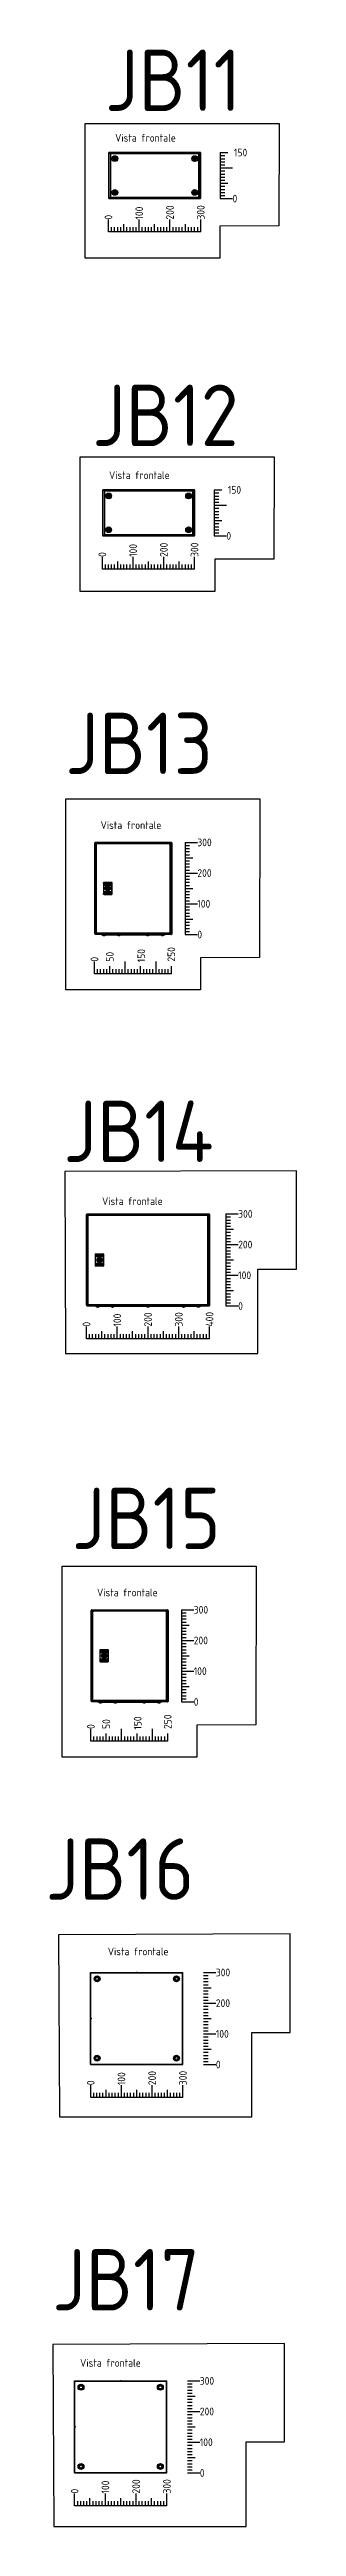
# Model space of a CAD drawing. Header units: millimetres. Extents: x 46697 to 51381, y 25488 to 34806.
# Drawn here: x 46697 to 47499, y 25488 to 33554 of the extents above; entities that cross this region are included whole.
import ezdxf
from ezdxf.enums import TextEntityAlignment as Align

# ---------------------------------------------------------------- set-up
doc = ezdxf.new("R2010")
doc.units = ezdxf.units.MM
doc.layers.add('! NO PLOT !', color=7, linetype='Continuous', true_color=0xff75dd, plot=False)
doc.layers.add('000-PI-ORMAR', color=51, linetype='Continuous')
doc.layers.add('AUT_TEXT', color=7, linetype='Continuous')
doc.styles.add('PI0', font='isocpeur.ttf', dxfattribs={"width": 0.9})

msp = doc.modelspace()

# ---------------------------------------------------------------- texts
at = {"color": 7, "style": 'PI0', "width": 0.9}
for s, p in [('150', (47296.21, 33218.34)), ('0', (47291.42, 33068.34)), ('150', (47276.24, 32119.88)), ('0', (47271.44, 31969.88)), ('300', (47177.11, 30971.98)), ('200', (47177.11, 30871.98)), ('100', (47177.11, 30771.98)), ('0', (47177.11, 30671.98)), ('300', (47309.85, 29762.34)), ('200', (47309.85, 29662.34)), ('100', (47309.85, 29562.34)), ('0', (47309.85, 29462.34)), ('300', (47165.41, 28473.22)), ('200', (47165.41, 28373.22)), ('100', (47165.41, 28273.22)), ('0', (47165.41, 28173.22)), ('300', (47237.22, 27292.18)), ('200', (47237.22, 27192.18)), ('100', (47237.22, 27092.18)), ('0', (47237.22, 26992.18)), ('300', (47185.03, 25962.4)), ('200', (47185.03, 25862.4)), ('100', (47185.03, 25762.4)), ('0', (47185.03, 25662.4))]:
    msp.add_text(s, height=25, dxfattribs=at).set_placement(p, align=Align.MIDDLE_LEFT)
for s, p in [('0', (46888.18, 33000.1)), ('100', (46988.18, 33000.1)), ('200', (47088.18, 33000.1)), ('300', (47188.18, 33000.1)), ('100', (46968.2, 31901.64)), ('200', (47068.2, 31901.64)), ('300', (47168.2, 31901.64)), ('0', (46868.2, 31901.64)), ('0', (46842.69, 30583.85)), ('50', (46892.63, 30583.85)), ('150', (46994.89, 30581.61)), ('250', (47092.42, 30583.85)), ('200', (47016.76, 29395.35)), ('300', (47116.76, 29395.35)), ('400', (47216.76, 29395.35)), ('0', (46816.76, 29395.35)), ('100', (46916.76, 29395.35)), ('0', (46831, 28085.09)), ('50', (46880.94, 28085.09)), ('150', (46983.2, 28082.85)), ('250', (47080.73, 28085.09)), ('100', (46930.28, 26925.19)), ('200', (47030.28, 26925.19)), ('300', (47130.28, 26925.19)), ('0', (46830.28, 26925.19)), ('0', (46778.09, 25595.41)), ('100', (46878.09, 25595.41)), ('200', (46978.09, 25595.41)), ('300', (47078.09, 25595.41))]:
    msp.add_text(s, height=25, rotation=90, dxfattribs=at).set_placement(p, align=Align.MIDDLE_LEFT)
at = {"char_height": 25, "width": 212.3457, "attachment_point": 1, "style": 'PI0'}
for insert in [(46867.22, 29816.2), (46886.01, 27373.13), (46796.03, 26033.2)]:
    msp.add_mtext('Vista frontale', dxfattribs=dict(at, insert=insert))
at = {"layer": 'AUT_TEXT', "style": 'PI0', "width": 0.9}
for s, height, p in [('JB11', 200, (47098.45, 33453.72)), ('Vista frontale', 25, (47008.58, 33266.23)), ('JB12', 200, (47073.39, 32362.57)), ('Vista frontale', 25, (46988.6, 32167.77)), ('JB13', 200, (46987.7, 31294.72)), ('Vista frontale', 25, (46961.26, 31028.27)), ('JB14', 200, (46985.89, 30031.37)), ('JB15', 200, (47010.99, 28770.8)), ('Vista frontale', 25, (46949.57, 28529.51)), ('JB16', 200, (46925.46, 27628.63)), ('JB17', 200, (46944.9, 26291.43))]:
    msp.add_text(s, height=height, dxfattribs=at).set_placement(p, align=Align.MIDDLE)

# ---------------------------------------------------------------- blocks, each defined once
blk = doc.blocks.new('NSYCRN33150')
at = {"layer": '000-PI-ORMAR'}
for p, q in [((46530, 31711.1), (46530, 32011.1)), ((46530, 32011.1), (46830, 32011.1)), ((46530, 32011.1), (46531, 32010.1)), ((46531, 32010.1), (46829, 32010.1)), ((46531, 31712.1), (46531, 32010.1)), ((46542.5, 31985.9), (46542.5, 31987.6)), ((46829, 32010.1), (46830, 32011.1)), ((46829, 31712.1), (46829, 32010.1)), ((46830, 31711.1), (46830, 32011.1)), ((46531, 31712.1), (46530, 31711.1)), ((46530, 31711.1), (46830, 31711.1)), ((46531, 31712.1), (46829, 31712.1)), ((46830, 31711.1), (46829, 31712.1))]:
    blk.add_line(p, q, dxfattribs=at)
for centre, radius in [((46551, 31990.1), 9.6), ((46551, 31990.1), 7.8), ((46551, 31990.1), 4.9), ((46809, 31990.1), 9.6), ((46809, 31990.1), 7.8), ((46809, 31990.1), 4.9), ((46551, 31732.1), 9.6), ((46551, 31732.1), 7.8), ((46551, 31732.1), 4.9), ((46809, 31732.1), 9.6), ((46809, 31732.1), 7.8), ((46809, 31732.1), 4.9)]:
    blk.add_circle(centre, radius, dxfattribs=at)
for p in [(46680, 32011.1), (46531.2, 31861.1), (46531.5, 31861.1), (46828.7, 31861.1)]:
    blk.add_point(p, dxfattribs=at)
blk = doc.blocks.new('NSYCRN325150_front')
at = {"layer": '000-PI-ORMAR'}
for p, q in [((48101.6, 27821.4), (48101.6, 28117)), ((48351.6, 28117), (48101.6, 28117)), ((48103.6, 27827.5), (48103.6, 28110.5)), ((48106.1, 28110.5), (48103.6, 28110.5)), ((48103.8, 28119.2), (48103.8, 28111.3)), ((48103.8, 28119.2), (48349.4, 28119.2)), ((48103.8, 28117), (48105.9, 28115)), ((48106.1, 28110.5), (48106.1, 27827.5)), ((48109.6, 28116.5), (48109.6, 28114)), ((48109.6, 28116.5), (48342.6, 28116.5)), ((48342.6, 28114), (48109.6, 28114)), ((48342.6, 28114), (48342.6, 28116.5)), ((48346.1, 27827.5), (48346.1, 28110.5)), ((48348.6, 28110.5), (48346.1, 28110.5)), ((48349.4, 28117), (48346.9, 28114.5)), ((48348.6, 28110.5), (48348.6, 27827.5)), ((48349.4, 27821.4), (48349.4, 28119.2)), ((48351.6, 28117), (48351.6, 27820.4)), ((48130.1, 27988), (48130.1, 27950)), ((48130.5, 27981.2), (48130.3, 27988)), ((48132, 27988), (48130.3, 27988)), ((48131.1, 27989), (48156.1, 27989)), ((48131.9, 27980.7), (48131.9, 27987.8)), ((48155.1, 27988), (48132.2, 27988)), ((48132.2, 27980.7), (48132.2, 27987.8)), ((48154.7, 27988.4), (48132.5, 27988.4)), ((48132.5, 27988.2), (48154.7, 27988.2)), ((48155.1, 27980.7), (48155.1, 27987.8)), ((48156.9, 27988), (48155.3, 27988)), ((48155.3, 27980.7), (48155.3, 27987.8)), ((48156.8, 27981.2), (48156.9, 27988)), ((48157.1, 27988), (48157.1, 27950)), ((48130.3, 27950.1), (48130.5, 27956.8)), ((48130.3, 27950.1), (48132, 27950.1)), ((48130.5, 27981.2), (48131.9, 27981.2)), ((48130.5, 27957.3), (48130.5, 27980.8)), ((48131.9, 27980.8), (48130.5, 27980.8)), ((48131.9, 27957.3), (48130.5, 27957.3)), ((48131.9, 27956.8), (48130.5, 27956.8)), ((48156.1, 27949), (48131.1, 27949)), ((48131.9, 27950.2), (48131.9, 27957.3)), ((48132.2, 27981.2), (48155.1, 27981.2)), ((48155.1, 27980.8), (48132.2, 27980.8)), ((48132.2, 27957.3), (48132.2, 27950.2)), ((48132.2, 27957.3), (48155.1, 27957.3)), ((48155.1, 27956.8), (48132.2, 27956.8)), ((48132.2, 27950.1), (48155.1, 27950.1)), ((48154.7, 27980.4), (48132.5, 27980.4)), ((48132.5, 27980.1), (48154.7, 27980.1)), ((48132.5, 27957.9), (48154.7, 27957.9)), ((48154.7, 27957.7), (48132.5, 27957.7)), ((48154.7, 27949.9), (48132.5, 27949.9)), ((48132.5, 27949.6), (48154.7, 27949.6)), ((48132.7, 27986.1), (48132.7, 27986.4)), ((48132.8, 27984.6), (48132.8, 27985.1)), ((48132.8, 27951.9), (48132.8, 27953.7)), ((48132.8, 27953.7), (48137.2, 27953.7)), ((48137.2, 27951.9), (48132.8, 27951.9)), ((48133.7, 27986.5), (48133.4, 27986.4)), ((48133.4, 27986.4), (48133.4, 27986.3)), ((48133.5, 27987), (48133.9, 27987)), ((48133.6, 27984.8), (48133.8, 27984.8)), ((48134.7, 27986.8), (48134.6, 27986.3)), ((48134.6, 27985.6), (48134.8, 27985.1)), ((48134.8, 27985.1), (48134.8, 27985)), ((48134.9, 27985.1), (48134.9, 27985.4)), ((48135.8, 27986.2), (48136.5, 27986.1)), ((48139.6, 27970.5), (48135.8, 27970.5)), ((48135.8, 27967.5), (48139.6, 27967.5)), ((48136.5, 27985.6), (48136.1, 27985.7)), ((48136.1, 27984.7), (48136.6, 27984.8)), ((48136.3, 27970.9), (48138.9, 27970.9)), ((48138.9, 27967.1), (48136.3, 27967.1)), ((48136.5, 27986.1), (48136.5, 27985.6)), ((48136.6, 27984.8), (48136.6, 27984.5)), ((48136.7, 27984.3), (48136.7, 27987)), ((48136.7, 27987), (48137.3, 27987)), ((48137.3, 27984.3), (48136.7, 27984.3)), ((48136.8, 27983), (48136.9, 27983.1)), ((48136.8, 27982.8), (48136.8, 27983)), ((48137.4, 27983.3), (48136.9, 27983.4)), ((48136.9, 27983.1), (48137.3, 27983.1)), ((48137.1, 27983.6), (48137.4, 27983.6)), ((48137.5, 27983.8), (48137.2, 27983.8)), ((48137.2, 27982.6), (48137.4, 27982.6)), ((48137.2, 27953.7), (48137.2, 27951.9)), ((48137.3, 27987), (48137.3, 27985.9)), ((48137.3, 27985.4), (48137.3, 27984.3)), ((48137.3, 27983.1), (48137.4, 27983.3)), ((48137.4, 27983.6), (48137.5, 27983.8)), ((48137.8, 27982.1), (48137.4, 27982.1)), ((48137.9, 27984.7), (48137.9, 27985.4)), ((48138.6, 27984.9), (48137.9, 27984.7)), ((48138, 27952.6), (48138.3, 27952.5)), ((48138.3, 27955.3), (48138.3, 27955.6)), ((48138.3, 27955.6), (48138.7, 27955.6)), ((48138.6, 27955.4), (48138.3, 27955.3)), ((48138.3, 27954.6), (48138.3, 27954.9)), ((48138.3, 27954.9), (48138.6, 27954.8)), ((48138.6, 27954.5), (48138.3, 27954.6)), ((48138.5, 27984.6), (48138.8, 27984.6)), ((48139.1, 27984.1), (48138.5, 27984.1)), ((48138.5, 27983.3), (48138.6, 27983.8)), ((48138.6, 27985.6), (48138.6, 27984.9)), ((48138.6, 27983.8), (48139, 27983.8)), ((48138.6, 27954.8), (48138.7, 27954.8)), ((48138.7, 27953.1), (48138.7, 27953.7)), ((48138.7, 27953.7), (48139.3, 27953.7)), ((48138.7, 27951.9), (48138.7, 27952.3)), ((48139.3, 27951.9), (48138.7, 27951.9)), ((48138.8, 27984.9), (48138.8, 27986.2)), ((48138.8, 27986.2), (48139.4, 27986.2)), ((48138.9, 27983.1), (48138.8, 27983)), ((48138.8, 27983), (48138.8, 27982.9)), ((48138.8, 27982.9), (48139.2, 27982.9)), ((48139, 27983.5), (48138.9, 27983.4)), ((48138.9, 27983.4), (48139.4, 27983.4)), ((48139.3, 27983.1), (48138.9, 27983.1)), ((48139, 27983.8), (48139.1, 27984.1)), ((48139.5, 27983.5), (48139, 27983.5)), ((48139.4, 27983.4), (48139.3, 27983.1)), ((48139.3, 27953.7), (48139.3, 27951.9)), ((48139.4, 27986.2), (48139.4, 27985.9)), ((48139.7, 27985.7), (48139.4, 27985.4)), ((48139.4, 27985.4), (48139.4, 27984.6)), ((48139.5, 27983.9), (48139.5, 27983.5)), ((48139.6, 27954.6), (48139.6, 27955.6)), ((48139.6, 27955.6), (48139.9, 27955.6)), ((48139.9, 27954.6), (48139.6, 27954.6)), ((48139.6, 27954.1), (48139.6, 27954.3)), ((48139.6, 27954.3), (48139.9, 27954.3)), ((48139.8, 27954.1), (48139.6, 27954.1)), ((48139.6, 27953.1), (48139.6, 27953.5)), ((48139.6, 27952.9), (48140.9, 27953)), ((48139.6, 27952.8), (48139.6, 27952.9)), ((48139.8, 27985.7), (48139.7, 27985.7)), ((48139.9, 27954.2), (48139.8, 27954.1)), ((48139.9, 27955.6), (48139.9, 27954.6)), ((48139.9, 27954.3), (48139.9, 27954.2)), ((48140, 27984.3), (48140, 27985.3)), ((48140.6, 27984.3), (48140, 27984.3)), ((48140, 27982.5), (48140, 27984.1)), ((48140, 27984.1), (48141, 27984.1)), ((48141, 27982.5), (48140, 27982.5)), ((48140.9, 27952.6), (48140.1, 27952.6)), ((48140.3, 27953.4), (48140.2, 27953.4)), ((48140.3, 27983.8), (48140.3, 27983.4)), ((48141, 27983.8), (48140.3, 27983.8)), ((48140.3, 27983.4), (48140.9, 27983.4)), ((48140.3, 27983.1), (48140.3, 27982.7)), ((48140.9, 27983.1), (48140.3, 27983.1)), ((48140.3, 27982.7), (48141, 27982.7)), ((48140.3, 27954.7), (48140.5, 27954.9)), ((48140.5, 27954.9), (48140.7, 27954.8)), ((48140.6, 27985.6), (48140.6, 27984.3)), ((48140.8, 27985.1), (48140.8, 27985.3)), ((48140.9, 27983.4), (48140.9, 27983.1)), ((48140.9, 27955.1), (48140.9, 27955.6)), ((48140.9, 27955.6), (48141.2, 27955.6)), ((48140.9, 27954.6), (48140.9, 27954.7)), ((48141.2, 27954.6), (48140.9, 27954.6)), ((48141, 27984.1), (48141, 27983.8)), ((48141, 27982.7), (48141, 27982.5)), ((48141.2, 27955.6), (48141.2, 27954.6)), ((48142.7, 27985.1), (48141.4, 27985.1)), ((48141.4, 27982.5), (48141.4, 27984.1)), ((48141.4, 27984.1), (48141.7, 27984.1)), ((48141.7, 27982.5), (48141.4, 27982.5)), ((48141.5, 27985.4), (48142.1, 27985.4)), ((48141.5, 27952.9), (48141.5, 27952.7)), ((48141.6, 27955.3), (48141.6, 27955.6)), ((48141.6, 27955.6), (48141.9, 27955.6)), ((48141.9, 27955.4), (48141.6, 27955.3)), ((48141.7, 27984.1), (48141.7, 27982.5)), ((48141.7, 27954.6), (48141.7, 27954.8)), ((48141.7, 27954.8), (48142, 27954.8)), ((48142, 27954.6), (48141.7, 27954.6)), ((48141.7, 27951), (48141.7, 27953.7)), ((48141.7, 27953.7), (48142.3, 27953.7)), ((48142.3, 27951), (48141.7, 27951)), ((48141.9, 27984.7), (48142, 27984.7)), ((48142, 27955.3), (48141.9, 27955.4)), ((48142, 27954.8), (48142, 27955.3)), ((48142.4, 27954.7), (48142, 27954.3)), ((48142, 27954.3), (48142, 27954.6)), ((48142.2, 27955.2), (48142.2, 27954.8)), ((48142.2, 27954.8), (48142.4, 27954.7)), ((48142.3, 27953.6), (48142.7, 27953.8)), ((48142.3, 27953.7), (48142.3, 27953.6)), ((48142.3, 27953.2), (48142.3, 27952.4)), ((48142.3, 27952.4), (48142.6, 27952.3)), ((48142.3, 27951.9), (48142.3, 27951)), ((48142.7, 27951.8), (48142.3, 27951.9)), ((48142.5, 27983.3), (48142.4, 27983.1)), ((48142.4, 27983.1), (48142.8, 27983.1)), ((48143.1, 27982.9), (48142.4, 27982.9)), ((48142.7, 27983.3), (48142.5, 27983.3)), ((48142.6, 27982.7), (48142.7, 27982.7)), ((48143.1, 27982.5), (48142.6, 27982.4)), ((48142.7, 27985.3), (48142.7, 27985.1)), ((48142.7, 27984.9), (48142.7, 27984.6)), ((48142.8, 27983.1), (48142.7, 27983.3)), ((48142.7, 27982.7), (48143.1, 27982.8)), ((48142.8, 27986.5), (48142.8, 27986.6)), ((48143, 27986.4), (48142.8, 27986.5)), ((48142.8, 27955.3), (48142.8, 27955.6)), ((48142.8, 27955.6), (48143.2, 27955.6)), ((48143.2, 27955.4), (48142.8, 27955.3)), ((48142.9, 27984.3), (48142.9, 27986.2)), ((48142.9, 27986.2), (48143.5, 27986.2)), ((48143.5, 27984.3), (48142.9, 27984.3)), ((48142.9, 27954.6), (48142.9, 27954.9)), ((48142.9, 27954.9), (48143.2, 27954.8)), ((48143.2, 27954.5), (48142.9, 27954.6)), ((48143.1, 27982.8), (48143.1, 27982.5)), ((48143.5, 27955.2), (48143.2, 27955.4)), ((48143.3, 27987), (48143.4, 27987)), ((48143.4, 27987), (48143.5, 27986.9)), ((48143.5, 27986.9), (48143.5, 27986.7)), ((48143.5, 27986.2), (48143.5, 27984.3)), ((48143.5, 27955.1), (48143.5, 27955.2)), ((48143.6, 27982.9), (48143.6, 27983.1)), ((48143.6, 27952.9), (48143.6, 27952.8)), ((48143.7, 27985.2), (48143.7, 27985.3)), ((48143.7, 27955.2), (48143.7, 27955)), ((48143.8, 27983), (48143.8, 27982.9)), ((48143.8, 27982.9), (48144.1, 27982.7)), ((48143.8, 27951.9), (48143.8, 27953.7)), ((48143.8, 27953.7), (48144.4, 27953.7)), ((48144.4, 27951.9), (48143.8, 27951.9)), ((48143.8, 27951.1), (48143.8, 27951.4)), ((48143.9, 27951), (48143.8, 27951.1)), ((48144, 27951), (48143.9, 27951)), ((48144.1, 27983.5), (48144.4, 27983.5)), ((48144.4, 27983.2), (48144.1, 27983.3)), ((48144.1, 27982.7), (48144.4, 27982.7)), ((48144.4, 27982.5), (48144.1, 27982.4)), ((48144.2, 27955.5), (48144.6, 27955.6)), ((48144.2, 27955.3), (48144.2, 27955.5)), ((48144.6, 27955.4), (48144.2, 27955.3)), ((48144.2, 27955.1), (48144.9, 27955.1)), ((48144.3, 27951.7), (48144.4, 27951.5)), ((48144.4, 27983.5), (48144.4, 27983.2)), ((48144.4, 27982.7), (48144.4, 27982.5)), ((48144.4, 27954.9), (48144.6, 27954.8)), ((48144.9, 27954.9), (48144.4, 27954.9)), ((48144.4, 27953.7), (48144.4, 27951.9)), ((48144.4, 27951.5), (48144.4, 27951.4)), ((48144.5, 27986.2), (48145, 27986.1)), ((48145, 27984.4), (48144.5, 27984.3)), ((48144.7, 27955.4), (48144.6, 27955.4)), ((48144.6, 27954.8), (48144.7, 27954.8)), ((48144.6, 27953.1), (48144.6, 27953.5)), ((48144.6, 27952.7), (48144.6, 27952.9)), ((48144.6, 27952.9), (48145.9, 27952.9)), ((48145, 27985.7), (48144.7, 27985.7)), ((48144.7, 27954.8), (48144.9, 27954.9)), ((48144.9, 27983.3), (48145.3, 27983.8)), ((48145, 27983.3), (48144.9, 27983.3)), ((48145, 27986.1), (48145, 27987)), ((48145, 27987), (48145.6, 27987)), ((48145, 27984.9), (48145, 27985.7)), ((48145, 27984.3), (48145, 27984.4)), ((48145.6, 27984.3), (48145, 27984.3)), ((48145, 27982.8), (48145, 27983.3)), ((48145.8, 27952.6), (48145.1, 27952.6)), ((48145.3, 27983.8), (48145.3, 27983.5)), ((48145.3, 27983.5), (48145.6, 27983.5)), ((48145.3, 27983.3), (48145.3, 27982.8)), ((48145.6, 27983.3), (48145.3, 27983.3)), ((48145.3, 27982.8), (48145.4, 27982.7)), ((48145.7, 27982.5), (48145.3, 27982.4)), ((48145.4, 27953.4), (48145.3, 27953.4)), ((48145.4, 27982.7), (48145.7, 27982.7)), ((48145.6, 27987), (48145.6, 27984.3)), ((48145.6, 27983.5), (48145.6, 27983.3)), ((48145.6, 27954), (48145.6, 27955.6)), ((48145.6, 27955.6), (48145.9, 27955.6)), ((48145.9, 27954), (48145.6, 27954)), ((48145.7, 27982.7), (48145.7, 27982.5)), ((48145.8, 27985.1), (48145.8, 27985.3)), ((48145.9, 27955.6), (48145.9, 27954)), ((48146.1, 27982.5), (48146.1, 27983.5)), ((48146.1, 27983.5), (48146.4, 27983.5)), ((48146.4, 27982.5), (48146.1, 27982.5)), ((48146.3, 27955.4), (48146.3, 27955.6)), ((48146.3, 27955.6), (48147.2, 27955.6)), ((48147, 27955.4), (48146.3, 27955.4)), ((48146.3, 27954), (48146.3, 27954.2)), ((48146.3, 27954.2), (48147, 27954.2)), ((48147.2, 27954), (48146.3, 27954)), ((48146.4, 27985.4), (48147.1, 27985.4)), ((48147.7, 27985.1), (48146.4, 27985.1)), ((48146.4, 27983.5), (48146.4, 27983.4)), ((48146.4, 27982.9), (48146.4, 27982.5)), ((48146.4, 27954.7), (48146.4, 27954.9)), ((48146.4, 27954.9), (48147, 27954.9)), ((48147, 27954.7), (48146.4, 27954.7)), ((48146.5, 27953), (48146.5, 27952.8)), ((48146.8, 27983.2), (48146.6, 27983.3)), ((48146.7, 27952.4), (48146.7, 27953.7)), ((48146.7, 27953.7), (48147.2, 27953.7)), ((48146.9, 27983.4), (48146.8, 27983.2)), ((48146.9, 27984.7), (48147.1, 27984.7)), ((48147, 27954.9), (48147, 27955.4)), ((48147, 27954.2), (48147, 27954.7)), ((48147.2, 27955.6), (48147.2, 27954)), ((48147.2, 27953.7), (48147.2, 27952.8)), ((48147.4, 27983.8), (48147.5, 27983.9)), ((48147.4, 27983.7), (48147.4, 27983.8)), ((48147.6, 27983.7), (48147.4, 27983.7)), ((48147.4, 27982.5), (48147.4, 27983.5)), ((48147.4, 27983.5), (48147.6, 27983.5)), ((48147.6, 27982.5), (48147.4, 27982.5)), ((48147.4, 27952.3), (48147.6, 27952.3)), ((48147.5, 27983.9), (48147.6, 27983.9)), ((48147.6, 27983.9), (48147.6, 27983.7)), ((48147.6, 27983.5), (48147.6, 27982.5)), ((48147.6, 27952.3), (48147.9, 27952.6)), ((48147.7, 27985.3), (48147.7, 27985.1)), ((48147.7, 27984.9), (48147.7, 27984.6)), ((48151.5, 27970.5), (48147.7, 27970.5)), ((48147.7, 27967.5), (48151.5, 27967.5)), ((48147.8, 27954.1), (48147.8, 27954.5)), ((48147.8, 27954.5), (48148.3, 27954.5)), ((48147.9, 27954.7), (48148, 27954.9)), ((48148.4, 27954.7), (48147.9, 27954.7)), ((48147.9, 27952.6), (48147.9, 27953.4)), ((48147.9, 27951.9), (48147.9, 27952.1)), ((48148.5, 27951.9), (48147.9, 27951.9)), ((48148, 27984.3), (48148, 27986.2)), ((48148, 27986.2), (48148.6, 27986.2)), ((48148.6, 27984.3), (48148, 27984.3)), ((48148, 27954.9), (48148.4, 27954.9)), ((48148.5, 27955.1), (48148.1, 27955.1)), ((48148.3, 27954.2), (48148.2, 27954)), ((48148.2, 27954), (48148.8, 27954)), ((48148.3, 27954.5), (48148.4, 27954.7)), ((48148.7, 27954.2), (48148.3, 27954.2)), ((48148.4, 27970.9), (48151, 27970.9)), ((48151, 27967.1), (48148.4, 27967.1)), ((48148.4, 27954.9), (48148.5, 27955)), ((48148.5, 27955), (48148.5, 27955.1)), ((48148.8, 27953.4), (48148.5, 27953.4)), ((48148.5, 27953.2), (48148.5, 27951.9)), ((48148.6, 27986.2), (48148.6, 27985.8)), ((48148.6, 27985), (48148.6, 27984.3)), ((48148.7, 27983.3), (48148.6, 27983.3)), ((48149, 27982.5), (48148.6, 27982.4)), ((48148.7, 27983.5), (48149, 27983.5)), ((48149, 27983.2), (48148.7, 27983.3)), ((48148.7, 27982.7), (48149, 27982.7)), ((48148.8, 27954.8), (48148.7, 27954.2)), ((48148.7, 27953.2), (48149.3, 27953.3)), ((48148.7, 27952.5), (48148.7, 27953.2)), ((48149.3, 27985.5), (48149, 27985.6)), ((48149, 27983.5), (48149, 27983.2)), ((48149, 27982.7), (48149, 27982.5)), ((48149.3, 27953.3), (48149.3, 27952.7)), ((48149.4, 27956), (48149.8, 27956)), ((48149.8, 27954.5), (48149.8, 27954.3)), ((48150.2, 27954.5), (48149.8, 27954.5)), ((48149.8, 27954.3), (48150.1, 27954.2)), ((48150.1, 27955.5), (48149.9, 27955.5)), ((48150, 27954.9), (48149.9, 27954.7)), ((48149.9, 27954.7), (48150.4, 27954.7)), ((48150.4, 27954.9), (48150, 27954.9)), ((48150, 27952.6), (48150, 27953.7)), ((48150, 27953.7), (48150.6, 27953.7)), ((48150, 27951), (48150, 27952.1)), ((48150.6, 27951), (48150, 27951)), ((48150.1, 27984.3), (48150.1, 27986.2)), ((48150.1, 27986.2), (48154.4, 27986.2)), ((48154.4, 27984.3), (48150.1, 27984.3)), ((48150.5, 27955), (48150.4, 27954.9)), ((48150.5, 27955.3), (48150.5, 27955)), ((48150.6, 27953.7), (48150.6, 27951)), ((48150.7, 27953.2), (48150.7, 27953.6)), ((48151.2, 27953.3), (48150.7, 27953.2)), ((48150.8, 27951.9), (48150.8, 27952.5)), ((48150.8, 27952.5), (48151.2, 27952.3)), ((48151.4, 27951.8), (48150.8, 27951.9)), ((48152.4, 27952.9), (48152.4, 27952.7)), ((48152.5, 27952.9), (48152.5, 27953.1)), ((48152.7, 27952.4), (48152.5, 27952.9)), ((48152.6, 27951.3), (48152.7, 27951.8)), ((48153.7, 27951), (48153.4, 27951)), ((48153.7, 27953.2), (48153.5, 27953.2)), ((48153.6, 27951.5), (48153.8, 27951.6)), ((48153.8, 27951.6), (48153.8, 27951.7)), ((48154.4, 27986.2), (48154.4, 27984.3)), ((48154.5, 27953.5), (48154.4, 27952.9)), ((48154.5, 27951.9), (48154.5, 27951.7)), ((48155.1, 27950.2), (48155.1, 27957.3)), ((48155.3, 27981.2), (48156.8, 27981.2)), ((48156.7, 27980.8), (48155.3, 27980.8)), ((48155.3, 27957.3), (48155.3, 27950.2)), ((48156.7, 27957.3), (48155.3, 27957.3)), ((48156.8, 27956.8), (48155.3, 27956.8)), ((48155.3, 27950.1), (48156.9, 27950.1)), ((48156.7, 27957.3), (48156.7, 27980.8)), ((48156.9, 27950.1), (48156.8, 27956.8)), ((48103.6, 27827.5), (48106.1, 27827.5)), ((48103.8, 27826.8), (48103.8, 27819.2)), ((48346.1, 27827.5), (48348.6, 27827.5)), ((48101.6, 27821.4), (48349.4, 27821.4)), ((48105.7, 27823.3), (48103.8, 27821.4)), ((48350.4, 27819.2), (48103.8, 27819.2)), ((48109.6, 27824), (48342.6, 27824)), ((48109.6, 27824), (48109.6, 27821.5)), ((48342.6, 27821.5), (48109.6, 27821.5)), ((48126.5, 27818), (48326.8, 27818)), ((48127.1, 27817.6), (48126.9, 27817.6)), ((48126.9, 27817.6), (48126.9, 27817.3)), ((48126.9, 27817.3), (48136.4, 27817.3)), ((48136.3, 27817.1), (48127, 27817.1)), ((48127.1, 27817.7), (48127.1, 27818)), ((48127.4, 27817.7), (48129.4, 27817.7)), ((48129.3, 27817.6), (48127.5, 27817.6)), ((48129.1, 27816), (48129, 27816.1)), ((48129.1, 27816), (48129.1, 27816)), ((48129.4, 27817.7), (48129.5, 27818)), ((48130.2, 27817.7), (48130.2, 27818)), ((48130.2, 27817.7), (48133, 27817.7)), ((48132.9, 27817.6), (48130.3, 27817.6)), ((48130.8, 27815.7), (48130.8, 27815.7)), ((48130.8, 27815.7), (48130.8, 27815.7)), ((48130.8, 27815.7), (48130.8, 27815.7)), ((48130.8, 27815.7), (48130.8, 27815.7)), ((48130.8, 27815.7), (48130.8, 27815.7)), ((48130.9, 27815.7), (48130.9, 27815.7)), ((48131, 27815.7), (48130.9, 27815.7)), ((48130.9, 27815.7), (48130.9, 27815.7)), ((48131, 27815.7), (48131, 27815.7)), ((48131.1, 27816), (48131.1, 27815.7)), ((48132.1, 27816), (48132.2, 27816)), ((48132.2, 27815.7), (48132.2, 27816)), ((48132.5, 27815.7), (48132.5, 27815.7)), ((48132.5, 27815.7), (48132.5, 27815.7)), ((48132.5, 27815.7), (48132.5, 27815.7)), ((48132.5, 27815.7), (48132.5, 27815.7)), ((48133, 27817.7), (48133.1, 27818)), ((48133.9, 27817.7), (48133.8, 27818)), ((48133.9, 27817.7), (48135.8, 27817.7)), ((48135.8, 27817.6), (48134, 27817.6)), ((48134.2, 27816.1), (48134.2, 27816)), ((48134.2, 27816), (48134.2, 27816)), ((48136.2, 27817.7), (48136.2, 27818)), ((48136.4, 27817.6), (48136.2, 27817.6)), ((48136.4, 27817.6), (48136.4, 27817.3)), ((48152.6, 27819.2), (48152.6, 27818)), ((48175.1, 27817.6), (48174.9, 27817.6)), ((48174.9, 27817.6), (48174.9, 27817.3)), ((48174.9, 27817.3), (48184.4, 27817.3)), ((48184.3, 27817.1), (48175, 27817.1)), ((48175.1, 27817.7), (48175.1, 27818)), ((48175.4, 27817.7), (48177.4, 27817.7)), ((48177.3, 27817.6), (48175.5, 27817.6)), ((48177.1, 27816), (48177, 27816.1)), ((48177.1, 27816), (48177.1, 27816)), ((48177.4, 27817.7), (48177.5, 27818)), ((48178.2, 27817.7), (48178.2, 27818)), ((48178.2, 27817.7), (48181, 27817.7)), ((48180.9, 27817.6), (48178.3, 27817.6)), ((48178.8, 27815.7), (48178.8, 27815.7)), ((48178.8, 27815.7), (48178.8, 27815.7)), ((48178.8, 27815.7), (48178.8, 27815.7)), ((48178.8, 27815.7), (48178.8, 27815.7)), ((48178.8, 27815.7), (48178.8, 27815.7)), ((48179, 27815.7), (48178.9, 27815.7)), ((48178.9, 27815.7), (48178.9, 27815.7)), ((48178.9, 27815.7), (48178.9, 27815.7)), ((48179, 27815.7), (48179, 27815.7)), ((48179.1, 27816), (48179.1, 27815.7)), ((48180.2, 27815.7), (48180.2, 27816)), ((48180.5, 27815.7), (48180.5, 27815.7)), ((48180.5, 27815.7), (48180.5, 27815.7)), ((48180.5, 27815.7), (48180.5, 27815.7)), ((48180.5, 27815.7), (48180.5, 27815.7)), ((48181, 27817.7), (48181.1, 27818)), ((48181.9, 27817.7), (48181.8, 27818)), ((48181.9, 27817.7), (48183.8, 27817.7)), ((48183.8, 27817.6), (48182, 27817.6)), ((48182.2, 27816.1), (48182.2, 27816)), ((48182.2, 27816), (48182.2, 27816)), ((48184.2, 27817.7), (48184.2, 27818)), ((48184.4, 27817.6), (48184.2, 27817.6)), ((48184.4, 27817.6), (48184.4, 27817.3)), ((48269.1, 27817.6), (48268.9, 27817.6)), ((48268.9, 27817.6), (48268.9, 27817.3)), ((48268.9, 27817.3), (48278.4, 27817.3)), ((48278.3, 27817.1), (48269, 27817.1)), ((48269.1, 27817.7), (48269.1, 27818)), ((48269.4, 27817.7), (48271.4, 27817.7)), ((48271.3, 27817.6), (48269.5, 27817.6)), ((48271.1, 27816), (48271, 27816.1)), ((48271.1, 27816), (48271.1, 27816)), ((48271.4, 27817.7), (48271.5, 27818)), ((48272.2, 27817.7), (48272.2, 27818)), ((48272.2, 27817.7), (48275, 27817.7)), ((48274.9, 27817.6), (48272.3, 27817.6)), ((48272.8, 27815.7), (48272.8, 27815.7)), ((48272.8, 27815.7), (48272.8, 27815.7)), ((48272.8, 27815.7), (48272.8, 27815.7)), ((48272.8, 27815.7), (48272.8, 27815.7)), ((48272.8, 27815.7), (48272.8, 27815.7)), ((48273, 27815.7), (48272.9, 27815.7)), ((48272.9, 27815.7), (48272.9, 27815.7)), ((48272.9, 27815.7), (48272.9, 27815.7)), ((48273, 27815.7), (48273, 27815.7)), ((48273.1, 27816), (48273.1, 27815.7)), ((48274.2, 27815.7), (48274.2, 27816)), ((48274.5, 27815.7), (48274.5, 27815.7)), ((48274.5, 27815.7), (48274.5, 27815.7)), ((48274.5, 27815.7), (48274.5, 27815.7)), ((48274.5, 27815.7), (48274.5, 27815.7)), ((48275, 27817.7), (48275.1, 27818)), ((48275.9, 27817.7), (48275.8, 27818)), ((48275.9, 27817.7), (48277.8, 27817.7)), ((48277.8, 27817.6), (48276, 27817.6)), ((48276.2, 27816.1), (48276.2, 27816)), ((48276.2, 27816), (48276.2, 27816)), ((48278.2, 27817.7), (48278.2, 27818)), ((48278.4, 27817.6), (48278.2, 27817.6)), ((48278.4, 27817.6), (48278.4, 27817.3)), ((48300.6, 27818), (48300.6, 27819.2)), ((48317.1, 27817.6), (48316.9, 27817.6)), ((48316.9, 27817.6), (48316.9, 27817.3)), ((48316.9, 27817.3), (48326.4, 27817.3)), ((48326.3, 27817.1), (48317, 27817.1)), ((48317.1, 27817.7), (48317.1, 27818)), ((48317.4, 27817.7), (48319.4, 27817.7)), ((48319.3, 27817.6), (48317.5, 27817.6)), ((48319.1, 27816), (48319, 27816.1)), ((48319.1, 27816), (48319.1, 27816)), ((48319.4, 27817.7), (48319.5, 27818)), ((48320.2, 27817.7), (48320.2, 27818)), ((48320.2, 27817.7), (48323, 27817.7)), ((48322.9, 27817.6), (48320.3, 27817.6)), ((48320.8, 27815.7), (48320.8, 27815.7)), ((48320.8, 27815.7), (48320.8, 27815.7)), ((48320.8, 27815.7), (48320.8, 27815.7)), ((48320.8, 27815.7), (48320.8, 27815.7)), ((48320.8, 27815.7), (48320.8, 27815.7)), ((48321, 27815.7), (48320.9, 27815.7)), ((48320.9, 27815.7), (48320.9, 27815.7)), ((48320.9, 27815.7), (48320.9, 27815.7)), ((48321, 27815.7), (48321, 27815.7)), ((48321.1, 27816), (48321.1, 27815.7)), ((48322.1, 27816), (48322.2, 27816)), ((48322.2, 27815.7), (48322.2, 27816)), ((48322.5, 27815.7), (48322.5, 27815.7)), ((48322.5, 27815.7), (48322.5, 27815.7)), ((48322.5, 27815.7), (48322.5, 27815.7)), ((48322.5, 27815.7), (48322.5, 27815.7)), ((48323, 27817.7), (48323.1, 27818)), ((48323.9, 27817.7), (48323.8, 27818)), ((48323.9, 27817.7), (48325.8, 27817.7)), ((48325.8, 27817.6), (48324, 27817.6)), ((48324.2, 27816.1), (48324.2, 27816)), ((48324.2, 27816), (48324.2, 27816)), ((48326.2, 27817.7), (48326.2, 27818)), ((48326.4, 27817.6), (48326.2, 27817.6)), ((48326.4, 27817.6), (48326.4, 27817.3)), ((48342.6, 27821.5), (48342.6, 27824)), ((48349.4, 27821.4), (48347.1, 27823.8)), ((48349.8, 27821), (48349.5, 27821.3)), ((48350.3, 27820.6), (48349.8, 27821)), ((48350.2, 27820.6), (48350.3, 27820.6)), ((48350.3, 27820.6), (48350.3, 27820.7)), ((48350.3, 27820.6), (48350.4, 27820.6)), ((48350.3, 27820.4), (48350.3, 27820.6)), ((48351.6, 27820.4), (48350.4, 27820.4)), ((48350.4, 27820.4), (48350.4, 27819.2))]:
    blk.add_line(p, q, dxfattribs=at)
for points in [[(48131.1, 27816), (48131.4, 27816), (48131.8, 27816), (48132.2, 27816)], [(48179.1, 27816), (48179.4, 27816), (48179.8, 27816), (48180.2, 27816)], [(48273.1, 27816), (48273.4, 27816), (48273.8, 27816), (48274.2, 27816)], [(48321.1, 27816), (48321.4, 27816), (48321.8, 27816), (48322.2, 27816)]]:
    blk.add_lwpolyline(points, dxfattribs=at)
for radius in [8.53, 8.33, 8.15, 8.05, 2.13, 1.73, 1.52, 1.12]:
    blk.add_circle((48143.6, 27969), radius, dxfattribs=at)
for centre, radius, start, end in [((48103.8, 28117), 2.2, 90, 180), ((48103.8, 28117), 1, 90, 180), ((48109.6, 28110.5), 6, 90, 180), ((48109.6, 28110.5), 3.5, 89.99875, 180.00125), ((48342.6, 28110.5), 6, 0, 90), ((48342.6, 28110.5), 3.5, 359.99875, 90.00125), ((48349.4, 28117), 2.2, 0, 90), ((48349.4, 28117), 1, 0, 90), ((48131.1, 27988), 1, 90, 179.99996), ((48132.5, 27987.8), 0.6, 90, 180), ((48132.5, 27987.8), 0.35, 90, 180), ((48154.7, 27987.8), 0.6, 0, 90), ((48154.7, 27987.8), 0.35, 0, 90), ((48156.1, 27988), 1, 0.00004, 90), ((48131.1, 27950), 1, 180, 270), ((48132.5, 27980.7), 0.6, 180, 270), ((48132.5, 27957.3), 0.6, 90, 180), ((48132.5, 27950.2), 0.6, 180, 270), ((48132.5, 27980.7), 0.35, 180, 270), ((48132.5, 27957.3), 0.35, 90, 180), ((48132.5, 27950.2), 0.35, 180, 270), ((48143.6, 27969), 8, 169.59484, 190.40283), ((48143.6, 27969), 8, 10.80692, 169.19308), ((48148.6, 27955), 20.2, 127.78211, 129.59921), ((48143.6, 27969), 8, 190.80692, 349.19308), ((48148.6, 27983.1), 20.2, 230.40079, 232.21789), ((48143.6, 27969), 7.6, 14.47751, 165.52249), ((48143.6, 27969), 7.6, 194.47751, 345.52249), ((48143.6, 27969), 6.5, 166.65764, 193.34236), ((48143.6, 27969), 5.1, 21.87291, 158.12709), ((48152.8, 27980.3), 16.8, 214.03063, 215.69389), ((48152.9, 27957.7), 16.9, 144.30892, 145.96656), ((48143.6, 27969), 5.1, 201.87291, 338.12709), ((48143.6, 27969), 4.7, 18.61146, 161.38854), ((48143.6, 27969), 4.7, 198.61146, 341.38854), ((48143.6, 27969), 4.3, 20.41621, 159.58379), ((48143.6, 27969), 4.3, 200.41621, 339.58379), ((48134.4, 27980.4), 16.9, 324.30892, 325.96656), ((48134.5, 27957.7), 16.8, 34.03063, 35.69389), ((48143.6, 27969), 6.5, 346.65764, 13.34236), ((48138.6, 27955), 20.2, 50.40079, 52.21789), ((48138.6, 27983.1), 20.2, 307.78211, 309.59921), ((48143.6, 27969), 8, 349.59484, 10.40283), ((48154.7, 27980.7), 0.6, 270, 0), ((48154.7, 27980.7), 0.35, 270, 0), ((48154.7, 27957.3), 0.6, 0, 90), ((48154.7, 27957.3), 0.35, 0, 90), ((48154.7, 27950.2), 0.6, 270, 0), ((48154.7, 27950.2), 0.35, 270, 0), ((48156.1, 27950), 1, 270, 0), ((48109.6, 27827.5), 6, 180, 270), ((48109.6, 27827.5), 3.5, 179.99875, 270.00125), ((48342.6, 27827.5), 6, 270, 0), ((48342.6, 27827.5), 3.5, 269.99875, 0.00125), ((48103.8, 27821.4), 2.2, 180, 270), ((48103.8, 27821.4), 1, 180, 270), ((48126.5, 27822.5), 4.5, 228.75895, 270), ((48127.1, 27817.3), 0.2, 180, 233.508), ((48131.6, 27823.5), 7.85, 233.50782, 250.61146), ((48251.5, 27828.4), 124.5, 184.79666, 184.94318), ((48129.1, 27816.2), 0.201, 250.65728, 266.51607), ((48129.1, 27816.2), 0.198, 266.53302, 268.32923), ((48131.6, 27823.5), 7.83, 251.00201, 262.96428), ((48129.3, 27817.7), 0.0867, 270.05019, 282.72978), ((48130.9, 27819.6), 3.9, 267.40478, 268.07678), ((48130.9, 27819.6), 3.9, 266.7408, 267.40479), ((48131.4, 27818.7), 3.04, 255.80124, 258.34402), ((48131.9, 27820.8), 5.25, 258.60877, 259.79574), ((48131.9, 27820.8), 5.21, 258.38792, 260.11933), ((48130.9, 27819.6), 3.91, 268.07682, 268.75692), ((48130.9, 27819.6), 3.93, 271.24242, 273.24864), ((48131.6, 27733.6), 82.5, 89.64222, 90.3578), ((48132.4, 27819.6), 3.93, 266.75136, 268.75758), ((48131.6, 27823.5), 7.83, 274.78196, 275.20363), ((48131.4, 27820.8), 5.25, 280.20495, 281.40275), ((48131.3, 27821.3), 5.73, 281.5065, 285.86908), ((48132.4, 27819.6), 3.91, 271.24308, 271.91396), ((48132.4, 27819.6), 3.9, 271.91399, 272.58606), ((48131.6, 27823.5), 7.83, 277.03572, 288.998), ((48132.4, 27819.6), 3.9, 272.58604, 273.2592), ((48134, 27817.7), 0.0868, 257.25089, 269.95098), ((48131.6, 27823.5), 7.85, 289.38854, 306.492), ((48134.2, 27816.2), 0.201, 273.48374, 289.34249), ((48134.2, 27816.2), 0.198, 271.66954, 273.46678), ((48134.2, 27816.2), 0.197, 265.43246, 271.63742), ((48011.2, 27828.5), 125.1, 355.05722, 355.20313), ((48136.2, 27817.3), 0.2, 306.492, 0), ((48175.1, 27817.3), 0.2, 180, 233.508), ((48179.6, 27823.5), 7.85, 233.50782, 250.61146), ((48299.5, 27828.4), 124.5, 184.79666, 184.94318), ((48177.1, 27816.2), 0.201, 250.65728, 266.51607), ((48177.1, 27816.2), 0.198, 266.53302, 268.32923), ((48179.6, 27823.5), 7.83, 251.00201, 262.96428), ((48177.3, 27817.7), 0.0867, 270.05019, 282.72978), ((48178.9, 27819.6), 3.9, 267.40478, 268.07678), ((48178.9, 27819.6), 3.9, 266.7408, 267.40479), ((48179.4, 27818.7), 3.04, 255.80124, 258.34402), ((48179.9, 27820.8), 5.25, 258.60877, 259.79574), ((48179.9, 27820.8), 5.21, 258.38792, 260.11933), ((48178.9, 27819.6), 3.91, 268.07682, 268.75692), ((48178.9, 27819.6), 3.93, 271.24242, 273.24864), ((48179.6, 27733.6), 82.5, 89.64222, 90.3578), ((48180.4, 27819.6), 3.93, 266.75136, 268.75758), ((48179.6, 27823.5), 7.83, 274.78196, 275.20363), ((48179.4, 27820.8), 5.25, 280.20495, 281.40275), ((48179.3, 27821.3), 5.73, 281.5065, 285.86908), ((48180.4, 27819.6), 3.91, 271.24308, 271.91396), ((48180.4, 27819.6), 3.9, 271.91399, 272.58606), ((48179.6, 27823.5), 7.83, 277.03572, 288.998), ((48180.4, 27819.6), 3.9, 272.58604, 273.2592), ((48182, 27817.7), 0.0868, 257.25089, 269.95098), ((48179.6, 27823.5), 7.85, 289.38854, 306.492), ((48182.2, 27816.2), 0.201, 273.48374, 289.34249), ((48182.2, 27816.2), 0.198, 271.66954, 273.46678), ((48182.2, 27816.2), 0.197, 265.43246, 271.63742), ((48059.2, 27828.5), 125.1, 355.05722, 355.20313), ((48184.2, 27817.3), 0.2, 306.492, 0), ((48269.1, 27817.3), 0.2, 180, 233.508), ((48273.6, 27823.5), 7.85, 233.50782, 250.61146), ((48393.5, 27828.4), 124.5, 184.79666, 184.94318), ((48271.1, 27816.2), 0.201, 250.65728, 266.51607), ((48271.1, 27816.2), 0.198, 266.53302, 268.32923), ((48273.6, 27823.5), 7.83, 251.00201, 262.96428), ((48271.3, 27817.7), 0.0867, 270.05019, 282.72978), ((48272.9, 27819.6), 3.9, 267.40478, 268.07678), ((48272.9, 27819.6), 3.9, 266.7408, 267.40479), ((48273.4, 27818.7), 3.04, 255.80124, 258.34402), ((48273.9, 27820.8), 5.25, 258.60877, 259.79574), ((48273.9, 27820.8), 5.21, 258.38792, 260.11933), ((48272.9, 27819.6), 3.91, 268.07682, 268.75692), ((48272.9, 27819.6), 3.93, 271.24242, 273.24864), ((48273.6, 27733.6), 82.5, 89.64222, 90.3578), ((48274.4, 27819.6), 3.93, 266.75136, 268.75758), ((48273.6, 27823.5), 7.83, 274.78196, 275.20363), ((48273.4, 27820.8), 5.25, 280.20495, 281.40275), ((48273.3, 27821.3), 5.73, 281.5065, 285.86908), ((48274.4, 27819.6), 3.91, 271.24308, 271.91396), ((48274.4, 27819.6), 3.9, 271.91399, 272.58606), ((48273.6, 27823.5), 7.83, 277.03572, 288.998), ((48274.4, 27819.6), 3.9, 272.58604, 273.2592), ((48276, 27817.7), 0.0868, 257.25089, 269.95098), ((48273.6, 27823.5), 7.85, 289.38854, 306.492), ((48276.2, 27816.2), 0.201, 273.48374, 289.34249), ((48276.2, 27816.2), 0.198, 271.66954, 273.46678), ((48276.2, 27816.2), 0.197, 265.43246, 271.63742), ((48153.2, 27828.5), 125.1, 355.05722, 355.20313), ((48278.2, 27817.3), 0.2, 306.492, 0), ((48317.1, 27817.3), 0.2, 180, 233.508), ((48321.6, 27823.5), 7.85, 233.50782, 250.61146), ((48441.5, 27828.4), 124.5, 184.79666, 184.94318), ((48319.1, 27816.2), 0.201, 250.65728, 266.51607), ((48319.1, 27816.2), 0.198, 266.53302, 268.32923), ((48321.6, 27823.5), 7.83, 251.00201, 262.96428), ((48319.3, 27817.7), 0.0867, 270.05019, 282.72978), ((48320.9, 27819.6), 3.9, 267.40478, 268.07678), ((48320.9, 27819.6), 3.9, 266.7408, 267.40479), ((48321.4, 27818.7), 3.04, 255.80124, 258.34402), ((48321.9, 27820.8), 5.25, 258.60877, 259.79574), ((48321.9, 27820.8), 5.21, 258.38792, 260.11933), ((48320.9, 27819.6), 3.91, 268.07682, 268.75692), ((48320.9, 27819.6), 3.93, 271.24242, 273.24864), ((48321.6, 27733.6), 82.5, 89.64222, 90.3578), ((48322.4, 27819.6), 3.93, 266.75136, 268.75758), ((48321.6, 27823.5), 7.83, 274.78196, 275.20363), ((48321.4, 27820.8), 5.25, 280.20495, 281.40275), ((48321.3, 27821.3), 5.73, 281.5065, 285.86908), ((48322.4, 27819.6), 3.91, 271.24308, 271.91396), ((48322.4, 27819.6), 3.9, 271.91399, 272.58606), ((48321.6, 27823.5), 7.83, 277.03572, 288.998), ((48322.4, 27819.6), 3.9, 272.58604, 273.2592), ((48324, 27817.7), 0.0868, 257.25089, 269.95098), ((48321.6, 27823.5), 7.85, 289.38854, 306.492), ((48324.2, 27816.2), 0.201, 273.48374, 289.34249), ((48324.2, 27816.2), 0.198, 271.66954, 273.46678), ((48324.2, 27816.2), 0.197, 265.43246, 271.63742), ((48201.2, 27828.5), 125.1, 355.05722, 355.20313), ((48326.2, 27817.3), 0.2, 306.492, 0), ((48326.8, 27822.5), 4.5, 270, 311.24105)]:
    blk.add_arc(centre, radius, start, end, dxfattribs=at)
for centre, start_param, end_param in [((48130.2, 27987.5), -1.26513, -0.789163), ((48157.1, 27987.5), 0.789163, 1.26513), ((48130.2, 27950.5), -2.35243, -1.876462), ((48130.4, 27980.8), -1.570796, -1.26513), ((48130.4, 27957.3), -1.876462, -1.570796), ((48156.9, 27980.8), 1.26513, 1.570796), ((48156.9, 27957.3), -4.712389, -4.406723), ((48157.1, 27950.5), -4.406723, -3.930755)]:
    blk.add_ellipse(centre, major_axis=(0, 1.5), ratio=0.087489, start_param=start_param, end_param=end_param, dxfattribs=at)
for points in [[(48132.7, 27986.4), (48132.7, 27986.7), (48133, 27987), (48133.5, 27987)], [(48132.7, 27986.1), (48132.7, 27985.9), (48132.8, 27985.8), (48133, 27985.6)], [(48133.6, 27984.8), (48133.4, 27984.8), (48133.1, 27984.9), (48132.8, 27985.1)], [(48132.8, 27984.6), (48133, 27984.4), (48133.3, 27984.3), (48133.7, 27984.3)], [(48134.1, 27985), (48134.1, 27985.1), (48133.7, 27985.3), (48133, 27985.6)], [(48133.4, 27986.3), (48133.4, 27986.2), (48133.8, 27986), (48134.6, 27985.6)], [(48133.7, 27986.5), (48134, 27986.5), (48134.3, 27986.4), (48134.6, 27986.3)], [(48133.7, 27984.3), (48134.4, 27984.3), (48134.8, 27984.6), (48134.8, 27985)], [(48134.1, 27985), (48134, 27984.9), (48133.9, 27984.8), (48133.8, 27984.8)], [(48133.9, 27987), (48134.4, 27987), (48134.6, 27986.9), (48134.7, 27986.8)], [(48135.8, 27986.2), (48135.3, 27986.2), (48135, 27985.9), (48134.9, 27985.4)], [(48134.9, 27985.1), (48134.9, 27984.6), (48135.2, 27984.3), (48135.9, 27984.3)], [(48135.5, 27985.2), (48135.5, 27985.5), (48135.7, 27985.7), (48136.1, 27985.7)], [(48135.5, 27985.2), (48135.5, 27984.9), (48135.7, 27984.8), (48136.1, 27984.7)], [(48136.6, 27984.5), (48136.6, 27984.4), (48136.3, 27984.3), (48135.9, 27984.3)], [(48137.4, 27982.1), (48137.1, 27982.1), (48136.9, 27982.3), (48136.8, 27982.8)], [(48136.9, 27983.4), (48137, 27983.5), (48137, 27983.6), (48137.1, 27983.6)], [(48138.5, 27984.6), (48138.1, 27984.6), (48137.6, 27984.3), (48137.2, 27983.8)], [(48137.2, 27982.6), (48137.2, 27982.8), (48137.4, 27982.9), (48137.7, 27982.9)], [(48137.8, 27986.2), (48137.6, 27986.2), (48137.5, 27986.1), (48137.3, 27985.9)], [(48137.3, 27985.4), (48137.4, 27985.6), (48137.5, 27985.7), (48137.7, 27985.7)], [(48138.5, 27983.3), (48138.5, 27982.8), (48138.1, 27982.6), (48137.4, 27982.6)], [(48137.7, 27985.7), (48137.9, 27985.7), (48137.9, 27985.6), (48137.9, 27985.4)], [(48137.7, 27982.9), (48137.9, 27983.7), (48138.1, 27984.1), (48138.5, 27984.1)], [(48138.6, 27985.6), (48138.6, 27985.9), (48138.3, 27986.1), (48137.8, 27986.2)], [(48137.8, 27982.1), (48138.3, 27982.1), (48138.7, 27982.4), (48139.2, 27982.9)], [(48137.8, 27952), (48137.9, 27952.4), (48137.9, 27952.6), (48138, 27952.6)], [(48138.1, 27951.8), (48137.9, 27951.9), (48137.8, 27952), (48137.8, 27952)], [(48138.1, 27951.8), (48138.5, 27951.9), (48138.7, 27952.1), (48138.7, 27952.3)], [(48138.3, 27952.5), (48138.6, 27952.5), (48138.7, 27952.7), (48138.7, 27953.1)], [(48138.9, 27955.1), (48138.9, 27955.3), (48138.8, 27955.4), (48138.6, 27955.4)], [(48139.2, 27955.1), (48139.2, 27954.7), (48139, 27954.5), (48138.6, 27954.5)], [(48138.7, 27955.6), (48138.9, 27955.6), (48139.1, 27955.4), (48139.2, 27955.1)], [(48138.7, 27954.8), (48138.8, 27954.8), (48138.8, 27954.9), (48138.9, 27955.1)], [(48138.8, 27984.9), (48139, 27984.9), (48139.2, 27984.8), (48139.4, 27984.6)], [(48139.5, 27983.9), (48139.5, 27984.4), (48139.2, 27984.6), (48138.8, 27984.6)], [(48139.4, 27985.9), (48139.6, 27986.1), (48139.8, 27986.2), (48139.9, 27986.2)], [(48139.6, 27953.5), (48139.8, 27953.7), (48140.1, 27953.8), (48140.4, 27953.8)], [(48140.2, 27953.4), (48140.1, 27953.4), (48139.9, 27953.3), (48139.6, 27953.1)], [(48140.5, 27951.8), (48139.9, 27951.9), (48139.6, 27952.2), (48139.6, 27952.8)], [(48139.8, 27985.7), (48140, 27985.7), (48140, 27985.5), (48140, 27985.3)], [(48140.6, 27985.6), (48140.6, 27985.9), (48140.4, 27986.1), (48139.9, 27986.2)], [(48140.5, 27952.3), (48140.3, 27952.3), (48140.1, 27952.4), (48140.1, 27952.6)], [(48140.6, 27954.5), (48140.4, 27954.6), (48140.3, 27954.6), (48140.3, 27954.7)], [(48140.9, 27953), (48140.8, 27953.2), (48140.6, 27953.4), (48140.3, 27953.4)], [(48141.5, 27952.9), (48141.5, 27953.4), (48141.1, 27953.7), (48140.4, 27953.8)], [(48141.5, 27952.7), (48141.5, 27952.2), (48141.1, 27951.9), (48140.5, 27951.8)], [(48140.5, 27952.3), (48140.7, 27952.3), (48140.8, 27952.4), (48140.9, 27952.6)], [(48140.9, 27954.7), (48140.8, 27954.6), (48140.7, 27954.5), (48140.6, 27954.5)], [(48140.7, 27954.8), (48140.8, 27954.8), (48140.9, 27954.9), (48140.9, 27955.1)], [(48141.7, 27986.2), (48141.2, 27986.2), (48140.9, 27985.9), (48140.8, 27985.3)], [(48140.8, 27985.1), (48140.8, 27984.6), (48141.1, 27984.4), (48141.8, 27984.3)], [(48141.9, 27984.7), (48141.7, 27984.7), (48141.5, 27984.8), (48141.4, 27985.1)], [(48141.8, 27985.8), (48141.6, 27985.8), (48141.5, 27985.7), (48141.5, 27985.4)], [(48142.7, 27985.3), (48142.7, 27985.8), (48142.4, 27986.1), (48141.7, 27986.2)], [(48141.8, 27985.8), (48142, 27985.8), (48142.1, 27985.7), (48142.1, 27985.4)], [(48141.8, 27984.3), (48142.2, 27984.3), (48142.5, 27984.4), (48142.7, 27984.6)], [(48141.9, 27955.6), (48142.1, 27955.6), (48142.2, 27955.4), (48142.2, 27955.2)], [(48142.7, 27984.9), (48142.4, 27984.8), (48142.2, 27984.7), (48142, 27984.7)], [(48142.7, 27983.5), (48142.3, 27983.5), (48142.1, 27983.4), (48142.1, 27983)], [(48142.1, 27983), (48142.1, 27982.7), (48142.3, 27982.5), (48142.6, 27982.4)], [(48142.3, 27953.2), (48142.3, 27953.3), (48142.4, 27953.3), (48142.6, 27953.3)], [(48142.6, 27982.7), (48142.5, 27982.7), (48142.5, 27982.8), (48142.4, 27982.9)], [(48143, 27952.9), (48143, 27953.2), (48142.9, 27953.3), (48142.6, 27953.3)], [(48142.6, 27952.3), (48142.9, 27952.3), (48143, 27952.5), (48143, 27952.9)], [(48143.1, 27982.9), (48143.1, 27983.3), (48143, 27983.5), (48142.7, 27983.5)], [(48142.7, 27953.8), (48143.2, 27953.8), (48143.5, 27953.5), (48143.6, 27952.9)], [(48142.7, 27951.8), (48143.2, 27951.8), (48143.5, 27952.2), (48143.6, 27952.8)], [(48143.3, 27987), (48143, 27987), (48142.8, 27986.9), (48142.8, 27986.6)], [(48143, 27986.4), (48143.3, 27986.4), (48143.4, 27986.5), (48143.5, 27986.7)], [(48143.2, 27955.6), (48143.5, 27955.6), (48143.7, 27955.4), (48143.7, 27955.2)], [(48143.2, 27954.8), (48143.4, 27954.8), (48143.5, 27954.9), (48143.5, 27955.1)], [(48143.7, 27955), (48143.7, 27954.7), (48143.5, 27954.5), (48143.2, 27954.5)], [(48143.6, 27983.1), (48143.6, 27983.4), (48143.7, 27983.5), (48144.1, 27983.5)], [(48143.6, 27982.9), (48143.6, 27982.6), (48143.7, 27982.5), (48144.1, 27982.4)], [(48144.5, 27986.2), (48144, 27986.2), (48143.8, 27985.9), (48143.7, 27985.3)], [(48144.5, 27984.3), (48144, 27984.3), (48143.8, 27984.6), (48143.7, 27985.2)], [(48143.8, 27983), (48143.8, 27983.2), (48143.9, 27983.3), (48144.1, 27983.3)], [(48143.8, 27951.4), (48143.9, 27951.6), (48144, 27951.7), (48144.3, 27951.7)], [(48144, 27951), (48144.3, 27951), (48144.4, 27951.2), (48144.4, 27951.4)], [(48144.5, 27954.5), (48144.3, 27954.6), (48144.2, 27954.8), (48144.2, 27955.1)], [(48144.3, 27985.2), (48144.3, 27985.6), (48144.4, 27985.7), (48144.7, 27985.7)], [(48144.7, 27984.7), (48144.4, 27984.7), (48144.3, 27984.9), (48144.3, 27985.2)], [(48145.1, 27955.1), (48145.1, 27954.7), (48144.9, 27954.5), (48144.5, 27954.5)], [(48144.6, 27955.6), (48145, 27955.5), (48145.1, 27955.4), (48145.1, 27955.1)], [(48144.6, 27953.5), (48144.8, 27953.7), (48145.1, 27953.8), (48145.5, 27953.8)], [(48145.3, 27953.4), (48145.1, 27953.4), (48144.8, 27953.3), (48144.6, 27953.1)], [(48144.6, 27952.7), (48144.6, 27952.2), (48144.9, 27951.9), (48145.6, 27951.8)], [(48145, 27984.9), (48145, 27984.8), (48144.9, 27984.7), (48144.7, 27984.7)], [(48144.9, 27955.1), (48144.8, 27955.3), (48144.8, 27955.4), (48144.7, 27955.4)], [(48145, 27982.8), (48145, 27982.6), (48145.1, 27982.5), (48145.3, 27982.4)], [(48145.5, 27952.3), (48145.3, 27952.3), (48145.1, 27952.4), (48145.1, 27952.6)], [(48145.9, 27952.9), (48145.8, 27953.2), (48145.6, 27953.4), (48145.4, 27953.4)], [(48145.5, 27953.8), (48146.1, 27953.7), (48146.5, 27953.4), (48146.5, 27953)], [(48145.5, 27952.3), (48145.7, 27952.3), (48145.8, 27952.4), (48145.8, 27952.6)], [(48145.6, 27951.8), (48146.1, 27951.8), (48146.4, 27952.2), (48146.5, 27952.8)], [(48145.8, 27985.3), (48145.8, 27985.8), (48146.1, 27986.1), (48146.8, 27986.2)], [(48145.8, 27985.1), (48145.8, 27984.6), (48146.1, 27984.3), (48146.8, 27984.3)], [(48146.4, 27985.4), (48146.5, 27985.7), (48146.6, 27985.8), (48146.8, 27985.8)], [(48146.9, 27984.7), (48146.7, 27984.7), (48146.5, 27984.8), (48146.4, 27985.1)], [(48146.7, 27983.5), (48146.6, 27983.5), (48146.5, 27983.5), (48146.4, 27983.4)], [(48146.4, 27982.9), (48146.4, 27983.1), (48146.4, 27983.2), (48146.6, 27983.3)], [(48146.9, 27983.4), (48146.9, 27983.4), (48146.9, 27983.5), (48146.7, 27983.5)], [(48147.3, 27951.8), (48146.9, 27951.9), (48146.7, 27952.1), (48146.7, 27952.4)], [(48147.7, 27985.3), (48147.7, 27985.8), (48147.4, 27986.1), (48146.8, 27986.2)], [(48146.8, 27985.8), (48147, 27985.8), (48147.1, 27985.7), (48147.1, 27985.4)], [(48146.8, 27984.3), (48147.2, 27984.3), (48147.5, 27984.4), (48147.7, 27984.6)], [(48147.7, 27984.9), (48147.4, 27984.8), (48147.2, 27984.7), (48147.1, 27984.7)], [(48147.2, 27952.8), (48147.2, 27952.5), (48147.3, 27952.4), (48147.4, 27952.3)], [(48147.9, 27952.1), (48147.7, 27951.9), (48147.5, 27951.8), (48147.3, 27951.8)], [(48148.5, 27953.4), (48148, 27953.4), (48147.8, 27953.7), (48147.8, 27954.1)], [(48147.9, 27953.4), (48148.1, 27953.3), (48148.3, 27953.2), (48148.5, 27953.2)], [(48148.1, 27983), (48148.1, 27983.3), (48148.3, 27983.5), (48148.7, 27983.5)], [(48148.6, 27982.4), (48148.3, 27982.4), (48148.2, 27982.6), (48148.1, 27983)], [(48148.1, 27955.1), (48148.5, 27955.7), (48149, 27956), (48149.4, 27956)], [(48148.6, 27983.3), (48148.5, 27983.3), (48148.4, 27983.2), (48148.4, 27983)], [(48148.7, 27982.7), (48148.5, 27982.7), (48148.4, 27982.8), (48148.4, 27983)], [(48149.1, 27986.2), (48148.8, 27986.1), (48148.6, 27986), (48148.6, 27985.8)], [(48148.6, 27985), (48148.6, 27985.3), (48148.7, 27985.5), (48149, 27985.6)], [(48148.7, 27952.5), (48148.7, 27952.1), (48149, 27951.9), (48149.4, 27951.8)], [(48149.9, 27955.5), (48149.2, 27955.5), (48148.8, 27955.2), (48148.8, 27954.8)], [(48149.5, 27955.1), (48149.4, 27954.4), (48149.2, 27954), (48148.8, 27954)], [(48150.1, 27954.2), (48149.7, 27953.7), (48149.2, 27953.4), (48148.8, 27953.4)], [(48149.1, 27986.2), (48149.4, 27986.1), (48149.5, 27986.1), (48149.5, 27986)], [(48149.5, 27986), (48149.4, 27985.7), (48149.4, 27985.5), (48149.3, 27985.5)], [(48149.3, 27952.7), (48149.3, 27952.5), (48149.4, 27952.4), (48149.6, 27952.3)], [(48150, 27952.1), (48149.8, 27952), (48149.7, 27951.9), (48149.4, 27951.8)], [(48150.1, 27955.5), (48150.1, 27955.2), (48149.9, 27955.1), (48149.5, 27955.1)], [(48149.6, 27952.3), (48149.7, 27952.4), (48149.9, 27952.5), (48150, 27952.6)], [(48149.8, 27956), (48150.2, 27956), (48150.4, 27955.7), (48150.5, 27955.3)], [(48150.4, 27954.7), (48150.3, 27954.5), (48150.3, 27954.5), (48150.2, 27954.5)], [(48150.7, 27953.6), (48150.7, 27953.7), (48150.9, 27953.7), (48151.4, 27953.8)], [(48151.8, 27952.8), (48151.8, 27953.1), (48151.6, 27953.3), (48151.2, 27953.3)], [(48151.2, 27952.3), (48151.6, 27952.4), (48151.8, 27952.6), (48151.8, 27952.8)], [(48152.4, 27952.9), (48152.4, 27953.4), (48152.1, 27953.7), (48151.4, 27953.8)], [(48152.4, 27952.7), (48152.3, 27952.1), (48151.9, 27951.8), (48151.4, 27951.8)], [(48152.5, 27953.1), (48152.5, 27953.5), (48152.8, 27953.7), (48153.6, 27953.8)], [(48153.4, 27951), (48152.9, 27951), (48152.6, 27951.1), (48152.6, 27951.3)], [(48153.8, 27951.7), (48153.8, 27951.8), (48153.4, 27952), (48152.7, 27952.4)], [(48152.7, 27951.8), (48153, 27951.6), (48153.3, 27951.5), (48153.6, 27951.5)], [(48153.2, 27953), (48153.3, 27953.2), (48153.4, 27953.2), (48153.5, 27953.2)], [(48153.2, 27953), (48153.2, 27952.9), (48153.6, 27952.7), (48154.2, 27952.5)], [(48153.6, 27953.8), (48154, 27953.8), (48154.3, 27953.7), (48154.5, 27953.5)], [(48154.4, 27952.9), (48154.1, 27953.1), (48153.9, 27953.2), (48153.7, 27953.2)], [(48154.5, 27951.7), (48154.5, 27951.3), (48154.3, 27951.1), (48153.7, 27951)], [(48154.2, 27952.5), (48154.4, 27952.3), (48154.5, 27952.1), (48154.5, 27951.9)]]:
    blk.add_open_spline(points, degree=3, dxfattribs=at)
for points, knots in [([(48127.1, 27817.6), (48127.1, 27817.6), (48127.1, 27817.6), (48127.1, 27817.6), (48127.1, 27817.6), (48127.1, 27817.7), (48127.1, 27817.7), (48127.1, 27817.7)], [0, 0, 0, 0, 0.123764, 0.216571, 0.333138, 0.633161, 1, 1, 1, 1]), ([(48127.4, 27817.7), (48127.4, 27817.7), (48127.4, 27817.7), (48127.4, 27817.7), (48127.5, 27817.6), (48127.5, 27817.6), (48127.5, 27817.6), (48127.5, 27817.6), (48127.5, 27817.6)], [0, 0, 0, 0, 0.167781, 0.327264, 0.541943, 0.722676, 0.871426, 1, 1, 1, 1]), ([(48129.3, 27817.6), (48129.4, 27817.6), (48129.4, 27817.6), (48129.4, 27817.7), (48129.4, 27817.7)], [0, 0, 0, 0, 0.482222, 1, 1, 1, 1]), ([(48130.2, 27817.7), (48130.2, 27817.7), (48130.3, 27817.7), (48130.3, 27817.6), (48130.3, 27817.6), (48130.3, 27817.6), (48130.3, 27817.6)], [0, 0, 0, 0, 0.254498, 0.505624, 0.753597, 1, 1, 1, 1]), ([(48130.8, 27815.7), (48130.8, 27815.7), (48130.6, 27815.8), (48130.4, 27815.8), (48130.3, 27815.9)], [0, 0, 0, 0, 0.244955, 1, 1, 1, 1]), ([(48130.3, 27815.9), (48130.3, 27815.8), (48130.4, 27815.8), (48130.6, 27815.7), (48130.7, 27815.7)], [0, 0, 0, 0, 0.246218, 1, 1, 1, 1]), ([(48132.5, 27815.7), (48132.5, 27815.7), (48132.6, 27815.7), (48132.8, 27815.8), (48132.9, 27815.8)], [0, 0, 0, 0, 0.254274, 1, 1, 1, 1]), ([(48132.9, 27817.6), (48132.9, 27817.6), (48133, 27817.6), (48133, 27817.6), (48133, 27817.7), (48133, 27817.7), (48133, 27817.7)], [0, 0, 0, 0, 0.246423, 0.494418, 0.745536, 1, 1, 1, 1]), ([(48133.9, 27817.7), (48133.9, 27817.7), (48133.9, 27817.6), (48133.9, 27817.6), (48133.9, 27817.6)], [0, 0, 0, 0, 0.517817, 1, 1, 1, 1]), ([(48135.8, 27817.6), (48135.8, 27817.6), (48135.8, 27817.6), (48135.8, 27817.6), (48135.8, 27817.6), (48135.8, 27817.7), (48135.8, 27817.7)], [0, 0, 0, 0, 0.085162, 0.176686, 0.525753, 1, 1, 1, 1]), ([(48136.2, 27817.7), (48136.2, 27817.7), (48136.2, 27817.7), (48136.2, 27817.6), (48136.2, 27817.6), (48136.2, 27817.6), (48136.2, 27817.6), (48136.2, 27817.6)], [0, 0, 0, 0, 0.366879, 0.666903, 0.783461, 0.876256, 1, 1, 1, 1]), ([(48175.1, 27817.6), (48175.1, 27817.6), (48175.1, 27817.6), (48175.1, 27817.6), (48175.1, 27817.6), (48175.1, 27817.7), (48175.1, 27817.7), (48175.1, 27817.7)], [0, 0, 0, 0, 0.123764, 0.216571, 0.333138, 0.633161, 1, 1, 1, 1]), ([(48175.4, 27817.7), (48175.4, 27817.7), (48175.4, 27817.7), (48175.4, 27817.7), (48175.5, 27817.6), (48175.5, 27817.6), (48175.5, 27817.6), (48175.5, 27817.6), (48175.5, 27817.6)], [0, 0, 0, 0, 0.167781, 0.327264, 0.541943, 0.722676, 0.871426, 1, 1, 1, 1]), ([(48177.3, 27817.6), (48177.4, 27817.6), (48177.4, 27817.6), (48177.4, 27817.7), (48177.4, 27817.7)], [0, 0, 0, 0, 0.482222, 1, 1, 1, 1]), ([(48178.2, 27817.7), (48178.2, 27817.7), (48178.3, 27817.7), (48178.3, 27817.6), (48178.3, 27817.6), (48178.3, 27817.6), (48178.3, 27817.6)], [0, 0, 0, 0, 0.254498, 0.505624, 0.753597, 1, 1, 1, 1]), ([(48178.8, 27815.7), (48178.8, 27815.7), (48178.6, 27815.8), (48178.4, 27815.8), (48178.3, 27815.9)], [0, 0, 0, 0, 0.244955, 1, 1, 1, 1]), ([(48178.3, 27815.9), (48178.3, 27815.8), (48178.4, 27815.8), (48178.6, 27815.7), (48178.7, 27815.7)], [0, 0, 0, 0, 0.246218, 1, 1, 1, 1]), ([(48180.5, 27815.7), (48180.5, 27815.7), (48180.6, 27815.7), (48180.8, 27815.8), (48180.9, 27815.8)], [0, 0, 0, 0, 0.254274, 1, 1, 1, 1]), ([(48180.9, 27817.6), (48180.9, 27817.6), (48181, 27817.6), (48181, 27817.6), (48181, 27817.7), (48181, 27817.7), (48181, 27817.7)], [0, 0, 0, 0, 0.246423, 0.494418, 0.745536, 1, 1, 1, 1]), ([(48181.9, 27817.7), (48181.9, 27817.7), (48181.9, 27817.6), (48181.9, 27817.6), (48181.9, 27817.6)], [0, 0, 0, 0, 0.517817, 1, 1, 1, 1]), ([(48183.8, 27817.6), (48183.8, 27817.6), (48183.8, 27817.6), (48183.8, 27817.6), (48183.8, 27817.6), (48183.8, 27817.7), (48183.8, 27817.7)], [0, 0, 0, 0, 0.085162, 0.176686, 0.525753, 1, 1, 1, 1]), ([(48184.2, 27817.7), (48184.2, 27817.7), (48184.2, 27817.7), (48184.2, 27817.6), (48184.2, 27817.6), (48184.2, 27817.6), (48184.2, 27817.6), (48184.2, 27817.6)], [0, 0, 0, 0, 0.366879, 0.666903, 0.783461, 0.876256, 1, 1, 1, 1]), ([(48269.1, 27817.6), (48269.1, 27817.6), (48269.1, 27817.6), (48269.1, 27817.6), (48269.1, 27817.6), (48269.1, 27817.7), (48269.1, 27817.7), (48269.1, 27817.7)], [0, 0, 0, 0, 0.123764, 0.216571, 0.333138, 0.633161, 1, 1, 1, 1]), ([(48269.4, 27817.7), (48269.4, 27817.7), (48269.4, 27817.7), (48269.4, 27817.7), (48269.5, 27817.6), (48269.5, 27817.6), (48269.5, 27817.6), (48269.5, 27817.6), (48269.5, 27817.6)], [0, 0, 0, 0, 0.167781, 0.327264, 0.541943, 0.722676, 0.871426, 1, 1, 1, 1]), ([(48271.3, 27817.6), (48271.4, 27817.6), (48271.4, 27817.6), (48271.4, 27817.7), (48271.4, 27817.7)], [0, 0, 0, 0, 0.482222, 1, 1, 1, 1]), ([(48272.2, 27817.7), (48272.2, 27817.7), (48272.3, 27817.7), (48272.3, 27817.6), (48272.3, 27817.6), (48272.3, 27817.6), (48272.3, 27817.6)], [0, 0, 0, 0, 0.254498, 0.505624, 0.753597, 1, 1, 1, 1]), ([(48272.8, 27815.7), (48272.8, 27815.7), (48272.6, 27815.8), (48272.4, 27815.8), (48272.3, 27815.9)], [0, 0, 0, 0, 0.244955, 1, 1, 1, 1]), ([(48272.3, 27815.9), (48272.3, 27815.8), (48272.4, 27815.8), (48272.6, 27815.7), (48272.7, 27815.7)], [0, 0, 0, 0, 0.246218, 1, 1, 1, 1]), ([(48274.5, 27815.7), (48274.5, 27815.7), (48274.6, 27815.7), (48274.8, 27815.8), (48274.9, 27815.8)], [0, 0, 0, 0, 0.254274, 1, 1, 1, 1]), ([(48274.9, 27817.6), (48274.9, 27817.6), (48275, 27817.6), (48275, 27817.6), (48275, 27817.7), (48275, 27817.7), (48275, 27817.7)], [0, 0, 0, 0, 0.246423, 0.494418, 0.745536, 1, 1, 1, 1]), ([(48275.9, 27817.7), (48275.9, 27817.7), (48275.9, 27817.6), (48275.9, 27817.6), (48275.9, 27817.6)], [0, 0, 0, 0, 0.517817, 1, 1, 1, 1]), ([(48277.8, 27817.6), (48277.8, 27817.6), (48277.8, 27817.6), (48277.8, 27817.6), (48277.8, 27817.6), (48277.8, 27817.7), (48277.8, 27817.7)], [0, 0, 0, 0, 0.085162, 0.176686, 0.525753, 1, 1, 1, 1]), ([(48278.2, 27817.7), (48278.2, 27817.7), (48278.2, 27817.7), (48278.2, 27817.6), (48278.2, 27817.6), (48278.2, 27817.6), (48278.2, 27817.6), (48278.2, 27817.6)], [0, 0, 0, 0, 0.366879, 0.666903, 0.783461, 0.876256, 1, 1, 1, 1]), ([(48317.1, 27817.6), (48317.1, 27817.6), (48317.1, 27817.6), (48317.1, 27817.6), (48317.1, 27817.6), (48317.1, 27817.7), (48317.1, 27817.7), (48317.1, 27817.7)], [0, 0, 0, 0, 0.123764, 0.216571, 0.333138, 0.633161, 1, 1, 1, 1]), ([(48317.4, 27817.7), (48317.4, 27817.7), (48317.4, 27817.7), (48317.4, 27817.7), (48317.5, 27817.6), (48317.5, 27817.6), (48317.5, 27817.6), (48317.5, 27817.6), (48317.5, 27817.6)], [0, 0, 0, 0, 0.167781, 0.327264, 0.541943, 0.722676, 0.871426, 1, 1, 1, 1]), ([(48319.3, 27817.6), (48319.4, 27817.6), (48319.4, 27817.6), (48319.4, 27817.7), (48319.4, 27817.7)], [0, 0, 0, 0, 0.482222, 1, 1, 1, 1]), ([(48320.2, 27817.7), (48320.2, 27817.7), (48320.3, 27817.7), (48320.3, 27817.6), (48320.3, 27817.6), (48320.3, 27817.6), (48320.3, 27817.6)], [0, 0, 0, 0, 0.254498, 0.505624, 0.753597, 1, 1, 1, 1]), ([(48320.8, 27815.7), (48320.8, 27815.7), (48320.6, 27815.8), (48320.4, 27815.8), (48320.3, 27815.9)], [0, 0, 0, 0, 0.244955, 1, 1, 1, 1]), ([(48320.3, 27815.9), (48320.3, 27815.8), (48320.4, 27815.8), (48320.6, 27815.7), (48320.7, 27815.7)], [0, 0, 0, 0, 0.246218, 1, 1, 1, 1]), ([(48322.5, 27815.7), (48322.5, 27815.7), (48322.6, 27815.7), (48322.8, 27815.8), (48322.9, 27815.8)], [0, 0, 0, 0, 0.254274, 1, 1, 1, 1]), ([(48322.9, 27817.6), (48322.9, 27817.6), (48323, 27817.6), (48323, 27817.6), (48323, 27817.7), (48323, 27817.7), (48323, 27817.7)], [0, 0, 0, 0, 0.246423, 0.494418, 0.745536, 1, 1, 1, 1]), ([(48323.9, 27817.7), (48323.9, 27817.7), (48323.9, 27817.6), (48323.9, 27817.6), (48323.9, 27817.6)], [0, 0, 0, 0, 0.517817, 1, 1, 1, 1]), ([(48325.8, 27817.6), (48325.8, 27817.6), (48325.8, 27817.6), (48325.8, 27817.6), (48325.8, 27817.6), (48325.8, 27817.7), (48325.8, 27817.7)], [0, 0, 0, 0, 0.085162, 0.176686, 0.525753, 1, 1, 1, 1]), ([(48326.2, 27817.7), (48326.2, 27817.7), (48326.2, 27817.7), (48326.2, 27817.6), (48326.2, 27817.6), (48326.2, 27817.6), (48326.2, 27817.6), (48326.2, 27817.6)], [0, 0, 0, 0, 0.366879, 0.666903, 0.783461, 0.876256, 1, 1, 1, 1]), ([(48349.4, 27821.4), (48349.6, 27821.3), (48349.8, 27821.2), (48350.2, 27820.9), (48350.4, 27820.6), (48350.4, 27820.4)], [0, 0, 0, 0, 0.316082, 0.599299, 1, 1, 1, 1]), ([(48350.4, 27820.4), (48350.2, 27820.4), (48350, 27820.7), (48349.7, 27821.1), (48349.5, 27821.3), (48349.4, 27821.4)], [0, 0, 0, 0, 0.400696, 0.683912, 1, 1, 1, 1]), ([(48350.7, 27821), (48350.6, 27821.1), (48350.2, 27821.2), (48349.8, 27821.3), (48349.4, 27821.4)], [0, 0, 0, 0, 0.230694, 1, 1, 1, 1]), ([(48349.4, 27821.4), (48349.5, 27821.3), (48349.6, 27820.9), (48349.7, 27820.5), (48349.8, 27820.2)], [0, 0, 0, 0, 0.263257, 1, 1, 1, 1]), ([(48349.8, 27821), (48349.9, 27821), (48350, 27820.9), (48350.2, 27820.7), (48350.3, 27820.6)], [0, 0, 0, 0, 0.246269, 1, 1, 1, 1]), ([(48349.8, 27820.2), (48349.9, 27820), (48350, 27819.8), (48350.1, 27819.5), (48350.3, 27819.2), (48350.4, 27819.2)], [0, 0, 0, 0, 0.366079, 0.657012, 1, 1, 1, 1]), ([(48351.6, 27820.4), (48351.6, 27820.6), (48351.4, 27820.7), (48351.1, 27820.9), (48350.8, 27821), (48350.7, 27821)], [0, 0, 0, 0, 0.342978, 0.633916, 1, 1, 1, 1])]:
    blk.add_open_spline(points, degree=3, knots=knots, dxfattribs=at)
blk = doc.blocks.new('NSYCRN34200')
at = {"layer": '000-PI-ORMAR'}
for p, q in [((51201.8, 29399.9), (51201.8, 29695.5)), ((51601.8, 29695.5), (51201.8, 29695.5)), ((51203.8, 29406), (51203.8, 29689)), ((51206.3, 29689), (51203.8, 29689)), ((51204, 29697.7), (51204, 29689.7)), ((51204, 29697.7), (51599.6, 29697.7)), ((51204, 29695.5), (51206, 29693.6)), ((51206.3, 29689), (51206.3, 29406)), ((51209.8, 29695), (51209.8, 29692.5)), ((51209.8, 29695), (51592.8, 29695)), ((51592.8, 29692.5), (51209.8, 29692.5)), ((51592.8, 29692.5), (51592.8, 29695)), ((51598.8, 29689), (51596.3, 29689)), ((51596.3, 29406), (51596.3, 29689)), ((51599.6, 29695.5), (51597.1, 29693.1)), ((51598.8, 29689), (51598.8, 29406)), ((51599.6, 29399.9), (51599.6, 29697.7)), ((51601.8, 29695.5), (51601.8, 29398.9)), ((51230.3, 29566.5), (51230.3, 29528.5)), ((51230.7, 29559.7), (51230.5, 29566.5)), ((51232.1, 29566.5), (51230.5, 29566.5)), ((51230.5, 29528.6), (51230.7, 29535.3)), ((51230.5, 29528.6), (51232.1, 29528.6)), ((51230.7, 29559.7), (51232.1, 29559.7)), ((51230.7, 29535.8), (51230.7, 29559.3)), ((51232.1, 29559.3), (51230.7, 29559.3)), ((51232.1, 29535.8), (51230.7, 29535.8)), ((51232.1, 29535.3), (51230.7, 29535.3)), ((51231.3, 29567.5), (51256.3, 29567.5)), ((51256.3, 29527.5), (51231.3, 29527.5)), ((51232.1, 29559.2), (51232.1, 29566.3)), ((51232.1, 29528.7), (51232.1, 29535.8)), ((51232.3, 29559.2), (51232.3, 29566.3)), ((51232.3, 29559.7), (51255.2, 29559.7)), ((51255.2, 29559.3), (51232.3, 29559.3)), ((51232.3, 29535.8), (51232.3, 29528.7)), ((51232.3, 29535.8), (51255.2, 29535.8)), ((51255.2, 29535.3), (51232.3, 29535.3)), ((51255.2, 29566.5), (51232.4, 29566.5)), ((51232.4, 29528.6), (51255.2, 29528.6)), ((51254.9, 29566.9), (51232.7, 29566.9)), ((51232.7, 29566.7), (51254.9, 29566.7)), ((51254.9, 29558.9), (51232.7, 29558.9)), ((51232.7, 29558.6), (51254.9, 29558.6)), ((51232.7, 29536.4), (51254.9, 29536.4)), ((51254.9, 29536.2), (51232.7, 29536.2)), ((51254.9, 29528.4), (51232.7, 29528.4)), ((51232.7, 29528.1), (51254.9, 29528.1)), ((51232.9, 29564.6), (51232.9, 29564.9)), ((51232.9, 29563.1), (51233, 29563.6)), ((51233, 29530.4), (51233, 29532.3)), ((51233, 29532.3), (51237.4, 29532.3)), ((51237.4, 29530.4), (51233, 29530.4)), ((51233.9, 29565), (51233.6, 29564.9)), ((51233.6, 29564.9), (51233.6, 29564.8)), ((51233.7, 29565.5), (51234, 29565.5)), ((51233.8, 29563.3), (51233.9, 29563.3)), ((51234.8, 29565.3), (51234.8, 29564.8)), ((51234.8, 29564.2), (51234.9, 29563.6)), ((51234.9, 29563.6), (51234.9, 29563.5)), ((51235, 29563.6), (51235, 29563.9)), ((51239.8, 29549), (51235.9, 29549)), ((51235.9, 29546), (51239.8, 29546)), ((51236, 29564.7), (51236.7, 29564.6)), ((51236.7, 29564.1), (51236.2, 29564.3)), ((51236.3, 29563.2), (51236.7, 29563.3)), ((51236.4, 29549.4), (51239.1, 29549.4)), ((51239.1, 29545.6), (51236.4, 29545.6)), ((51236.7, 29564.6), (51236.7, 29564.1)), ((51236.7, 29563.3), (51236.7, 29563)), ((51236.9, 29562.8), (51236.9, 29565.5)), ((51236.9, 29565.5), (51237.5, 29565.5)), ((51237.5, 29562.8), (51236.9, 29562.8)), ((51237, 29561.6), (51237.1, 29561.7)), ((51237, 29561.3), (51237, 29561.6)), ((51237.5, 29561.9), (51237.1, 29561.9)), ((51237.1, 29561.7), (51237.5, 29561.7)), ((51237.2, 29562.1), (51237.6, 29562.1)), ((51237.6, 29562.3), (51237.3, 29562.3)), ((51237.4, 29561.1), (51237.5, 29561.1)), ((51237.4, 29532.3), (51237.4, 29530.4)), ((51237.5, 29565.5), (51237.5, 29564.5)), ((51237.5, 29564), (51237.5, 29562.8)), ((51237.5, 29561.7), (51237.5, 29561.9)), ((51237.6, 29562.1), (51237.6, 29562.3)), ((51238, 29560.6), (51237.6, 29560.6)), ((51238.1, 29563.2), (51238.1, 29563.9)), ((51238.7, 29563.4), (51238.1, 29563.2)), ((51238.1, 29531.1), (51238.5, 29531)), ((51238.5, 29533.8), (51238.5, 29534.1)), ((51238.5, 29534.1), (51238.8, 29534.1)), ((51238.7, 29533.9), (51238.5, 29533.8)), ((51238.5, 29533.1), (51238.5, 29533.4)), ((51238.5, 29533.4), (51238.8, 29533.3)), ((51238.7, 29533), (51238.5, 29533.1)), ((51239.2, 29562.6), (51238.6, 29562.6)), ((51238.6, 29561.8), (51238.8, 29562.3)), ((51238.7, 29564.1), (51238.7, 29563.4)), ((51238.7, 29563.1), (51238.9, 29563.1)), ((51238.8, 29562.3), (51239.2, 29562.3)), ((51238.8, 29533.3), (51238.9, 29533.3)), ((51238.9, 29530.4), (51238.8, 29530.8)), ((51238.9, 29563.4), (51238.9, 29564.7)), ((51238.9, 29564.7), (51239.5, 29564.7)), ((51239, 29561.7), (51238.9, 29561.6)), ((51238.9, 29561.6), (51238.9, 29561.5)), ((51238.9, 29561.5), (51239.3, 29561.5)), ((51238.9, 29531.6), (51238.9, 29532.3)), ((51238.9, 29532.3), (51239.5, 29532.3)), ((51239.5, 29530.4), (51238.9, 29530.4)), ((51239.1, 29562.1), (51239, 29561.9)), ((51239, 29561.9), (51239.5, 29561.9)), ((51239.5, 29561.7), (51239, 29561.7)), ((51239.6, 29562.1), (51239.1, 29562.1)), ((51239.2, 29562.3), (51239.2, 29562.6)), ((51239.5, 29564.7), (51239.5, 29564.5)), ((51239.8, 29564.3), (51239.5, 29564)), ((51239.5, 29564), (51239.5, 29563.1)), ((51239.5, 29561.9), (51239.5, 29561.7)), ((51239.5, 29532.3), (51239.5, 29530.4)), ((51239.6, 29562.4), (51239.6, 29562.1)), ((51239.7, 29531.6), (51239.7, 29532)), ((51239.7, 29531.4), (51241, 29531.5)), ((51239.7, 29531.3), (51239.7, 29531.4)), ((51240, 29564.3), (51239.8, 29564.3)), ((51239.8, 29533.1), (51239.8, 29534.1)), ((51239.8, 29534.1), (51240, 29534.1)), ((51240, 29533.1), (51239.8, 29533.1)), ((51239.8, 29532.7), (51239.8, 29532.9)), ((51239.8, 29532.9), (51240, 29532.9)), ((51239.9, 29532.7), (51239.8, 29532.7)), ((51240, 29532.8), (51239.9, 29532.7)), ((51240, 29534.1), (51240, 29533.1)), ((51240, 29532.9), (51240, 29532.8)), ((51240.2, 29562.8), (51240.2, 29563.8)), ((51240.8, 29562.8), (51240.2, 29562.8)), ((51240.2, 29561), (51240.2, 29562.6)), ((51240.2, 29562.6), (51241.1, 29562.6)), ((51241.1, 29561), (51240.2, 29561)), ((51240.5, 29531.9), (51240.3, 29531.9)), ((51241, 29531.1), (51240.3, 29531.1)), ((51240.4, 29562.3), (51240.4, 29561.9)), ((51241.1, 29562.3), (51240.4, 29562.3)), ((51240.4, 29561.9), (51241.1, 29561.9)), ((51240.4, 29561.7), (51240.4, 29561.2)), ((51241.1, 29561.7), (51240.4, 29561.7)), ((51240.4, 29561.2), (51241.1, 29561.2)), ((51240.5, 29533.2), (51240.7, 29533.4)), ((51240.7, 29533.4), (51240.9, 29533.3)), ((51240.8, 29564.2), (51240.8, 29562.8)), ((51241, 29563.6), (51241, 29563.8)), ((51241.1, 29562.6), (51241.1, 29562.3)), ((51241.1, 29561.9), (51241.1, 29561.7)), ((51241.1, 29561.2), (51241.1, 29561)), ((51241.1, 29533.6), (51241.1, 29534.1)), ((51241.1, 29534.1), (51241.3, 29534.1)), ((51241.1, 29533.1), (51241.1, 29533.2)), ((51241.3, 29533.1), (51241.1, 29533.1)), ((51241.3, 29534.1), (51241.3, 29533.1)), ((51241.6, 29564), (51242.3, 29564)), ((51242.8, 29563.6), (51241.6, 29563.6)), ((51241.6, 29561), (51241.6, 29562.6)), ((51241.6, 29562.6), (51241.8, 29562.6)), ((51241.8, 29561), (51241.6, 29561)), ((51241.6, 29531.4), (51241.6, 29531.2)), ((51241.8, 29562.6), (51241.8, 29561)), ((51241.8, 29533.8), (51241.8, 29534.1)), ((51241.8, 29534.1), (51242.1, 29534.1)), ((51242, 29533.9), (51241.8, 29533.8)), ((51241.8, 29533.1), (51241.8, 29533.3)), ((51241.8, 29533.3), (51242.1, 29533.3)), ((51242.1, 29533.1), (51241.8, 29533.1)), ((51241.8, 29529.5), (51241.8, 29532.3)), ((51241.8, 29532.3), (51242.4, 29532.3)), ((51242.4, 29529.5), (51241.8, 29529.5)), ((51242.1, 29533.8), (51242, 29533.9)), ((51242.1, 29563.2), (51242.2, 29563.2)), ((51242.1, 29533.3), (51242.1, 29533.8)), ((51242.5, 29533.2), (51242.1, 29532.8)), ((51242.1, 29532.8), (51242.1, 29533.1)), ((51242.4, 29533.7), (51242.4, 29533.3)), ((51242.4, 29533.3), (51242.5, 29533.2)), ((51242.4, 29532.3), (51242.4, 29532.1)), ((51242.4, 29532.1), (51242.9, 29532.3)), ((51242.4, 29531.7), (51242.4, 29530.9)), ((51242.4, 29530.9), (51242.7, 29530.8)), ((51242.4, 29530.5), (51242.4, 29529.5)), ((51242.9, 29530.4), (51242.4, 29530.5)), ((51242.7, 29561.8), (51242.5, 29561.7)), ((51242.5, 29561.7), (51243, 29561.7)), ((51243.3, 29561.5), (51242.5, 29561.5)), ((51242.8, 29561.8), (51242.7, 29561.8)), ((51242.7, 29561.2), (51242.8, 29561.2)), ((51242.8, 29563.9), (51242.8, 29563.6)), ((51242.8, 29563.4), (51242.8, 29563.1)), ((51243, 29561.7), (51242.8, 29561.8)), ((51242.8, 29561.2), (51243.2, 29561.3)), ((51243.2, 29561), (51242.8, 29560.9)), ((51243, 29565), (51243, 29565.1)), ((51243.2, 29564.9), (51243, 29565)), ((51243, 29562.8), (51243, 29564.7)), ((51243, 29564.7), (51243.7, 29564.7)), ((51243.7, 29562.8), (51243, 29562.8)), ((51243, 29533.8), (51243, 29534.1)), ((51243, 29534.1), (51243.4, 29534.1)), ((51243.4, 29533.9), (51243, 29533.8)), ((51243.1, 29533.1), (51243.1, 29533.4)), ((51243.1, 29533.4), (51243.4, 29533.3)), ((51243.3, 29533), (51243.1, 29533.1)), ((51243.2, 29561.3), (51243.2, 29561)), ((51243.4, 29565.5), (51243.6, 29565.5)), ((51243.6, 29533.7), (51243.4, 29533.9)), ((51243.6, 29565.5), (51243.7, 29565.4)), ((51243.6, 29533.6), (51243.6, 29533.7)), ((51243.7, 29565.4), (51243.7, 29565.2)), ((51243.7, 29564.7), (51243.7, 29562.8)), ((51243.7, 29561.4), (51243.7, 29561.6)), ((51243.8, 29563.7), (51243.8, 29563.8)), ((51243.8, 29531.4), (51243.8, 29531.3)), ((51243.9, 29533.7), (51243.9, 29533.5)), ((51243.9, 29530.4), (51243.9, 29532.3)), ((51243.9, 29532.3), (51244.5, 29532.3)), ((51244.5, 29530.4), (51243.9, 29530.4)), ((51243.9, 29529.6), (51243.9, 29529.9)), ((51244, 29529.5), (51243.9, 29529.6)), ((51244, 29561.5), (51244, 29561.4)), ((51244, 29561.4), (51244.2, 29561.2)), ((51244.2, 29529.5), (51244, 29529.5)), ((51244.5, 29561.7), (51244.2, 29561.8)), ((51244.2, 29561.2), (51244.6, 29561.2)), ((51244.6, 29561), (51244.2, 29560.9)), ((51244.3, 29562.1), (51244.5, 29562)), ((51244.3, 29533.6), (51245, 29533.6)), ((51244.4, 29534), (51244.8, 29534.1)), ((51244.4, 29533.8), (51244.4, 29534)), ((51244.7, 29533.9), (51244.4, 29533.8)), ((51244.4, 29530.2), (51244.6, 29530.1)), ((51244.5, 29562), (51244.5, 29561.7)), ((51244.5, 29532.3), (51244.5, 29530.4)), ((51244.6, 29561.2), (51244.6, 29561)), ((51244.6, 29533.4), (51244.7, 29533.3)), ((51245, 29533.4), (51244.6, 29533.4)), ((51244.6, 29530.1), (51244.6, 29530)), ((51244.7, 29564.7), (51245.1, 29564.6)), ((51245.1, 29562.9), (51244.7, 29562.8)), ((51244.8, 29533.9), (51244.7, 29533.9)), ((51244.7, 29533.3), (51244.9, 29533.3)), ((51244.7, 29531.6), (51244.7, 29532)), ((51244.7, 29531.2), (51244.7, 29531.4)), ((51244.7, 29531.4), (51246, 29531.4)), ((51245.1, 29564.2), (51244.8, 29564.3)), ((51244.9, 29533.3), (51245, 29533.4)), ((51245, 29561.9), (51245.5, 29562.3)), ((51245.2, 29561.8), (51245, 29561.9)), ((51245.1, 29564.6), (51245.1, 29565.5)), ((51245.1, 29565.5), (51245.8, 29565.5)), ((51245.1, 29563.4), (51245.1, 29564.2)), ((51245.1, 29562.8), (51245.1, 29562.9)), ((51245.8, 29562.8), (51245.1, 29562.8)), ((51245.2, 29561.3), (51245.2, 29561.8)), ((51246, 29531.1), (51245.3, 29531.1)), ((51245.5, 29531.9), (51245.4, 29531.9)), ((51245.5, 29562.3), (51245.5, 29562)), ((51245.5, 29562), (51245.8, 29562)), ((51245.5, 29561.8), (51245.5, 29561.3)), ((51245.8, 29561.8), (51245.5, 29561.8)), ((51245.5, 29561.3), (51245.6, 29561.2)), ((51245.8, 29561), (51245.5, 29560.9)), ((51245.6, 29561.2), (51245.8, 29561.2)), ((51245.8, 29565.5), (51245.8, 29562.8)), ((51245.8, 29562), (51245.8, 29561.8)), ((51245.8, 29561.2), (51245.8, 29561)), ((51245.8, 29532.5), (51245.8, 29534.1)), ((51245.8, 29534.1), (51246, 29534.1)), ((51246, 29532.5), (51245.8, 29532.5)), ((51246, 29563.6), (51246, 29563.9)), ((51246, 29534.1), (51246, 29532.5)), ((51246.3, 29561), (51246.3, 29562)), ((51246.3, 29562), (51246.5, 29562)), ((51246.5, 29561), (51246.3, 29561)), ((51246.5, 29562), (51246.5, 29561.9)), ((51246.5, 29561.5), (51246.5, 29561)), ((51246.5, 29533.9), (51246.5, 29534.1)), ((51246.5, 29534.1), (51247.4, 29534.1)), ((51247.1, 29533.9), (51246.5, 29533.9)), ((51246.5, 29533.2), (51246.5, 29533.4)), ((51246.5, 29533.4), (51247.1, 29533.4)), ((51247.1, 29533.2), (51246.5, 29533.2)), ((51246.5, 29532.5), (51246.5, 29532.8)), ((51246.5, 29532.8), (51247.1, 29532.8)), ((51247.4, 29532.5), (51246.5, 29532.5)), ((51246.6, 29564), (51247.3, 29564)), ((51247.9, 29563.6), (51246.6, 29563.6)), ((51246.6, 29531.5), (51246.6, 29531.3)), ((51246.9, 29561.7), (51246.7, 29561.8)), ((51246.8, 29530.9), (51246.8, 29532.3)), ((51246.8, 29532.3), (51247.4, 29532.3)), ((51247.1, 29561.9), (51246.9, 29561.7)), ((51247.1, 29563.2), (51247.2, 29563.2)), ((51247.1, 29533.4), (51247.1, 29533.9)), ((51247.1, 29532.8), (51247.1, 29533.2)), ((51247.4, 29534.1), (51247.4, 29532.5)), ((51247.4, 29532.3), (51247.4, 29531.3)), ((51247.5, 29562.3), (51247.6, 29562.4)), ((51247.5, 29562.2), (51247.5, 29562.3)), ((51247.8, 29562.2), (51247.5, 29562.2)), ((51247.5, 29561), (51247.5, 29562)), ((51247.5, 29562), (51247.8, 29562)), ((51247.8, 29561), (51247.5, 29561)), ((51247.6, 29562.4), (51247.8, 29562.4)), ((51247.6, 29530.8), (51247.8, 29530.8)), ((51247.8, 29562.4), (51247.8, 29562.2)), ((51247.8, 29562), (51247.8, 29561)), ((51251.7, 29549), (51247.8, 29549)), ((51247.8, 29546), (51251.7, 29546)), ((51247.8, 29530.8), (51248.1, 29531.1)), ((51247.9, 29563.8), (51247.9, 29563.6)), ((51247.9, 29563.4), (51247.9, 29563.1)), ((51248, 29532.7), (51248, 29533)), ((51248, 29533), (51248.5, 29533)), ((51248.1, 29562.8), (51248.1, 29564.7)), ((51248.1, 29564.7), (51248.7, 29564.7)), ((51248.7, 29562.8), (51248.1, 29562.8)), ((51248.1, 29533.2), (51248.1, 29533.4)), ((51248.1, 29533.4), (51248.6, 29533.4)), ((51248.6, 29533.2), (51248.1, 29533.2)), ((51248.1, 29531.1), (51248.1, 29531.9)), ((51248.1, 29530.4), (51248.1, 29530.6)), ((51248.7, 29530.4), (51248.1, 29530.4)), ((51248.7, 29533.6), (51248.3, 29533.6)), ((51248.4, 29532.8), (51248.4, 29532.5)), ((51248.8, 29532.8), (51248.4, 29532.8)), ((51248.4, 29532.5), (51249, 29532.5)), ((51248.5, 29549.4), (51251.2, 29549.4)), ((51251.2, 29545.6), (51248.5, 29545.6)), ((51248.5, 29533), (51248.6, 29533.2)), ((51248.6, 29533.4), (51248.7, 29533.5)), ((51248.7, 29564.7), (51248.8, 29564.3)), ((51248.7, 29563.5), (51248.7, 29562.8)), ((51248.8, 29561.8), (51248.7, 29561.8)), ((51248.7, 29533.5), (51248.7, 29533.6)), ((51248.9, 29531.9), (51248.7, 29531.9)), ((51248.7, 29531.7), (51248.7, 29530.4)), ((51249.1, 29561.7), (51248.8, 29561.8)), ((51249.1, 29561), (51248.8, 29560.9)), ((51249, 29533.3), (51248.8, 29532.8)), ((51248.9, 29562.1), (51249.1, 29562)), ((51248.9, 29561.2), (51249.1, 29561.2)), ((51248.9, 29531.7), (51249.5, 29531.8)), ((51248.9, 29531), (51248.9, 29531.7)), ((51249.4, 29564), (51249.1, 29564.1)), ((51249.1, 29562), (51249.1, 29561.7)), ((51249.1, 29561.2), (51249.1, 29561)), ((51249.5, 29531.8), (51249.5, 29531.2)), ((51249.6, 29534.5), (51250, 29534.5)), ((51250, 29533), (51250, 29532.8)), ((51250.4, 29533), (51250, 29533)), ((51250, 29532.8), (51250.3, 29532.8)), ((51250.2, 29534), (51250.1, 29534)), ((51250.1, 29533.4), (51250.1, 29533.2)), ((51250.5, 29533.4), (51250.1, 29533.4)), ((51250.1, 29533.2), (51250.5, 29533.2)), ((51250.1, 29531.1), (51250.1, 29532.3)), ((51250.1, 29532.3), (51250.7, 29532.3)), ((51250.1, 29529.5), (51250.1, 29530.6)), ((51250.7, 29529.5), (51250.1, 29529.5)), ((51250.2, 29562.8), (51250.2, 29564.7)), ((51250.2, 29564.7), (51254.6, 29564.7)), ((51254.6, 29562.8), (51250.2, 29562.8)), ((51250.6, 29533.5), (51250.5, 29533.4)), ((51250.6, 29533.8), (51250.6, 29533.5)), ((51250.7, 29532.3), (51250.7, 29529.5)), ((51250.9, 29531.7), (51250.9, 29532.1)), ((51251.3, 29531.8), (51250.9, 29531.7)), ((51250.9, 29530.5), (51250.9, 29531)), ((51250.9, 29531), (51251.4, 29530.8)), ((51251.6, 29530.4), (51250.9, 29530.5)), ((51252.6, 29531.4), (51252.6, 29531.2)), ((51252.7, 29531.4), (51252.7, 29531.6)), ((51252.8, 29530.9), (51252.7, 29531.4)), ((51252.8, 29529.8), (51252.8, 29530.3)), ((51253.9, 29529.5), (51253.6, 29529.5)), ((51253.8, 29531.7), (51253.7, 29531.7)), ((51253.7, 29530.1), (51254, 29530.2)), ((51254, 29530.2), (51254, 29530.3)), ((51254.6, 29564.7), (51254.6, 29562.8)), ((51254.7, 29532), (51254.6, 29531.4)), ((51254.7, 29530.5), (51254.7, 29530.2)), ((51255.2, 29559.2), (51255.2, 29566.3)), ((51255.2, 29528.7), (51255.2, 29535.8)), ((51257.1, 29566.5), (51255.5, 29566.5)), ((51255.5, 29559.2), (51255.5, 29566.3)), ((51255.5, 29559.7), (51256.9, 29559.7)), ((51256.9, 29559.3), (51255.5, 29559.3)), ((51255.5, 29535.8), (51255.5, 29528.7)), ((51256.9, 29535.8), (51255.5, 29535.8)), ((51256.9, 29535.3), (51255.5, 29535.3)), ((51255.5, 29528.6), (51257.1, 29528.6)), ((51256.9, 29559.7), (51257.1, 29566.5)), ((51256.9, 29535.8), (51256.9, 29559.3)), ((51257.1, 29528.6), (51256.9, 29535.3)), ((51257.3, 29566.5), (51257.3, 29528.5)), ((51201.8, 29399.9), (51599.6, 29399.9)), ((51203.8, 29406), (51206.3, 29406)), ((51204, 29405.4), (51204, 29397.7)), ((51205.8, 29401.7), (51204, 29399.9)), ((51600.6, 29397.7), (51204, 29397.7)), ((51209.8, 29402.5), (51209.8, 29400)), ((51209.8, 29402.5), (51592.8, 29402.5)), ((51592.8, 29400), (51209.8, 29400)), ((51233.2, 29396.7), (51570.4, 29396.7)), ((51233.5, 29396.3), (51233.5, 29396)), ((51233.7, 29396.3), (51233.5, 29396.3)), ((51233.5, 29396), (51243, 29396)), ((51243, 29395.9), (51233.6, 29395.9)), ((51233.8, 29396.4), (51233.8, 29396.7)), ((51234.1, 29396.4), (51236.1, 29396.4)), ((51236, 29396.3), (51234.1, 29396.3)), ((51235.7, 29394.8), (51235.8, 29394.8)), ((51235.7, 29394.8), (51235.7, 29394.8)), ((51236.1, 29396.4), (51236.1, 29396.7)), ((51236.9, 29396.4), (51236.8, 29396.7)), ((51236.9, 29396.4), (51239.7, 29396.4)), ((51239.6, 29396.3), (51237, 29396.3)), ((51237.5, 29394.4), (51237.5, 29394.4)), ((51237.5, 29394.4), (51237.5, 29394.4)), ((51237.5, 29394.4), (51237.5, 29394.4)), ((51237.5, 29394.4), (51237.5, 29394.4)), ((51237.5, 29394.4), (51237.5, 29394.4)), ((51237.6, 29394.4), (51237.6, 29394.4)), ((51237.6, 29394.4), (51237.6, 29394.4)), ((51237.6, 29394.4), (51237.6, 29394.4)), ((51237.6, 29394.4), (51237.6, 29394.4)), ((51237.8, 29394.8), (51237.8, 29394.4)), ((51237.8, 29394.8), (51238.1, 29394.8)), ((51238.1, 29394.8), (51238.5, 29394.8)), ((51238.5, 29394.8), (51238.8, 29394.8)), ((51238.8, 29394.4), (51238.8, 29394.8)), ((51238.8, 29394.8), (51238.8, 29394.8)), ((51239.1, 29394.4), (51239.1, 29394.4)), ((51239.1, 29394.4), (51239.1, 29394.4)), ((51239.1, 29394.4), (51239.1, 29394.4)), ((51239.1, 29394.4), (51239.1, 29394.4)), ((51239.7, 29396.4), (51239.7, 29396.7)), ((51240.5, 29396.4), (51240.5, 29396.7)), ((51240.5, 29396.4), (51242.5, 29396.4)), ((51242.4, 29396.3), (51240.6, 29396.3)), ((51240.8, 29394.8), (51240.8, 29394.8)), ((51240.9, 29394.8), (51240.8, 29394.8)), ((51242.8, 29396.4), (51242.8, 29396.7)), ((51243, 29396.3), (51242.9, 29396.3)), ((51243, 29396.3), (51243, 29396)), ((51273.3, 29397.7), (51273.3, 29396.7)), ((51281.7, 29396.3), (51281.5, 29396.3)), ((51281.5, 29396.3), (51281.5, 29396)), ((51281.5, 29396), (51291, 29396)), ((51291, 29395.9), (51281.6, 29395.9)), ((51281.8, 29396.4), (51281.8, 29396.7)), ((51282.1, 29396.4), (51284.1, 29396.4)), ((51284, 29396.3), (51282.1, 29396.3)), ((51283.7, 29394.8), (51283.8, 29394.8)), ((51283.7, 29394.8), (51283.7, 29394.8)), ((51284.1, 29396.4), (51284.1, 29396.7)), ((51284.9, 29396.4), (51284.8, 29396.7)), ((51284.9, 29396.4), (51287.7, 29396.4)), ((51287.6, 29396.3), (51285, 29396.3)), ((51285.5, 29394.4), (51285.5, 29394.4)), ((51285.5, 29394.4), (51285.5, 29394.4)), ((51285.5, 29394.4), (51285.5, 29394.4)), ((51285.5, 29394.4), (51285.5, 29394.4)), ((51285.5, 29394.4), (51285.5, 29394.4)), ((51285.6, 29394.4), (51285.6, 29394.4)), ((51285.6, 29394.4), (51285.6, 29394.4)), ((51285.6, 29394.4), (51285.6, 29394.4)), ((51285.6, 29394.4), (51285.6, 29394.4)), ((51285.8, 29394.8), (51286.1, 29394.8)), ((51285.8, 29394.8), (51285.8, 29394.4)), ((51286.1, 29394.8), (51286.5, 29394.8)), ((51286.5, 29394.8), (51286.8, 29394.8)), ((51286.8, 29394.8), (51286.8, 29394.8)), ((51286.8, 29394.4), (51286.8, 29394.8)), ((51287.1, 29394.4), (51287.1, 29394.4)), ((51287.1, 29394.4), (51287.1, 29394.4)), ((51287.1, 29394.4), (51287.1, 29394.4)), ((51287.1, 29394.4), (51287.1, 29394.4)), ((51287.7, 29396.4), (51287.7, 29396.7)), ((51288.5, 29396.4), (51288.5, 29396.7)), ((51288.5, 29396.4), (51290.5, 29396.4)), ((51290.4, 29396.3), (51288.6, 29396.3)), ((51288.8, 29394.8), (51288.8, 29394.8)), ((51288.9, 29394.8), (51288.8, 29394.8)), ((51290.8, 29396.4), (51290.8, 29396.7)), ((51291, 29396.3), (51290.9, 29396.3)), ((51291, 29396.3), (51291, 29396)), ((51397.2, 29396.3), (51397, 29396.3)), ((51397, 29396.3), (51397, 29396)), ((51397, 29396), (51406.5, 29396)), ((51406.5, 29395.9), (51397.1, 29395.9)), ((51397.3, 29396.4), (51397.3, 29396.7)), ((51397.6, 29396.4), (51399.6, 29396.4)), ((51399.5, 29396.3), (51397.6, 29396.3)), ((51399.2, 29394.8), (51399.3, 29394.8)), ((51399.2, 29394.8), (51399.2, 29394.8)), ((51399.6, 29396.4), (51399.6, 29396.7)), ((51400.4, 29396.4), (51400.3, 29396.7)), ((51400.4, 29396.4), (51403.2, 29396.4)), ((51403.1, 29396.3), (51400.5, 29396.3)), ((51401, 29394.4), (51401, 29394.4)), ((51401, 29394.4), (51401, 29394.4)), ((51401, 29394.4), (51401, 29394.4)), ((51401, 29394.4), (51401, 29394.4)), ((51401, 29394.4), (51401, 29394.4)), ((51401.1, 29394.4), (51401.1, 29394.4)), ((51401.1, 29394.4), (51401.1, 29394.4)), ((51401.1, 29394.4), (51401.1, 29394.4)), ((51401.1, 29394.4), (51401.1, 29394.4)), ((51401.3, 29394.8), (51401.6, 29394.8)), ((51401.3, 29394.8), (51401.3, 29394.4)), ((51401.6, 29394.8), (51402, 29394.8)), ((51402, 29394.8), (51402.3, 29394.8)), ((51402.3, 29394.4), (51402.3, 29394.8)), ((51402.6, 29394.4), (51402.6, 29394.4)), ((51402.6, 29394.4), (51402.6, 29394.4)), ((51402.6, 29394.4), (51402.6, 29394.4)), ((51402.6, 29394.4), (51402.6, 29394.4)), ((51403.2, 29396.4), (51403.2, 29396.7)), ((51404, 29396.4), (51404, 29396.7)), ((51404, 29396.4), (51406, 29396.4)), ((51405.9, 29396.3), (51404.1, 29396.3)), ((51404.3, 29394.8), (51404.3, 29394.8)), ((51404.4, 29394.8), (51404.3, 29394.8)), ((51406.3, 29396.4), (51406.3, 29396.7)), ((51406.5, 29396.3), (51406.4, 29396.3)), ((51406.5, 29396.3), (51406.5, 29396)), ((51512.7, 29396.3), (51512.5, 29396.3)), ((51512.5, 29396.3), (51512.5, 29396)), ((51512.5, 29396), (51522, 29396)), ((51522, 29395.9), (51512.6, 29395.9)), ((51512.8, 29396.4), (51512.8, 29396.7)), ((51513.1, 29396.4), (51515.1, 29396.4)), ((51515, 29396.3), (51513.1, 29396.3)), ((51514.7, 29394.8), (51514.8, 29394.8)), ((51514.7, 29394.8), (51514.7, 29394.8)), ((51515.1, 29396.4), (51515.1, 29396.7)), ((51515.9, 29396.4), (51515.8, 29396.7)), ((51515.9, 29396.4), (51518.7, 29396.4)), ((51518.6, 29396.3), (51516, 29396.3)), ((51516.5, 29394.4), (51516.5, 29394.4)), ((51516.5, 29394.4), (51516.5, 29394.4)), ((51516.5, 29394.4), (51516.5, 29394.4)), ((51516.5, 29394.4), (51516.5, 29394.4)), ((51516.5, 29394.4), (51516.5, 29394.4)), ((51516.6, 29394.4), (51516.6, 29394.4)), ((51516.6, 29394.4), (51516.6, 29394.4)), ((51516.6, 29394.4), (51516.6, 29394.4)), ((51516.6, 29394.4), (51516.6, 29394.4)), ((51516.8, 29394.8), (51517.1, 29394.8)), ((51516.8, 29394.8), (51516.8, 29394.4)), ((51517.1, 29394.8), (51517.5, 29394.8)), ((51517.5, 29394.8), (51517.8, 29394.8)), ((51517.8, 29394.8), (51517.8, 29394.8)), ((51517.8, 29394.4), (51517.8, 29394.8)), ((51518.1, 29394.4), (51518.1, 29394.4)), ((51518.1, 29394.4), (51518.1, 29394.4)), ((51518.1, 29394.4), (51518.1, 29394.4)), ((51518.1, 29394.4), (51518.1, 29394.4)), ((51518.7, 29396.4), (51518.7, 29396.7)), ((51519.5, 29396.4), (51519.5, 29396.7)), ((51519.5, 29396.4), (51521.5, 29396.4)), ((51521.4, 29396.3), (51519.6, 29396.3)), ((51519.8, 29394.8), (51519.8, 29394.8)), ((51519.9, 29394.8), (51519.8, 29394.8)), ((51521.8, 29396.4), (51521.8, 29396.7)), ((51522, 29396.3), (51521.9, 29396.3)), ((51522, 29396.3), (51522, 29396)), ((51530.3, 29396.7), (51530.3, 29397.7)), ((51560.7, 29396.3), (51560.5, 29396.3)), ((51560.5, 29396.3), (51560.5, 29396)), ((51560.5, 29396), (51570, 29396)), ((51570, 29395.9), (51560.6, 29395.9)), ((51560.8, 29396.4), (51560.8, 29396.7)), ((51561.1, 29396.4), (51563.1, 29396.4)), ((51563, 29396.3), (51561.1, 29396.3)), ((51562.7, 29394.8), (51562.8, 29394.8)), ((51562.7, 29394.8), (51562.7, 29394.8)), ((51563.1, 29396.4), (51563.1, 29396.7)), ((51563.9, 29396.4), (51563.8, 29396.7)), ((51563.9, 29396.4), (51566.7, 29396.4)), ((51566.6, 29396.3), (51564, 29396.3)), ((51564.5, 29394.4), (51564.5, 29394.4)), ((51564.5, 29394.4), (51564.5, 29394.4)), ((51564.5, 29394.4), (51564.5, 29394.4)), ((51564.5, 29394.4), (51564.5, 29394.4)), ((51564.5, 29394.4), (51564.5, 29394.4)), ((51564.6, 29394.4), (51564.6, 29394.4)), ((51564.6, 29394.4), (51564.6, 29394.4)), ((51564.6, 29394.4), (51564.6, 29394.4)), ((51564.6, 29394.4), (51564.6, 29394.4)), ((51564.8, 29394.8), (51565.1, 29394.8)), ((51564.8, 29394.8), (51564.8, 29394.4)), ((51565.1, 29394.8), (51565.5, 29394.8)), ((51565.5, 29394.8), (51565.8, 29394.8)), ((51565.8, 29394.8), (51565.8, 29394.8)), ((51565.8, 29394.4), (51565.8, 29394.8)), ((51566.1, 29394.4), (51566.1, 29394.4)), ((51566.1, 29394.4), (51566.1, 29394.4)), ((51566.1, 29394.4), (51566.1, 29394.4)), ((51566.1, 29394.4), (51566.1, 29394.4)), ((51566.7, 29396.4), (51566.7, 29396.7)), ((51567.5, 29396.4), (51567.5, 29396.7)), ((51567.5, 29396.4), (51569.5, 29396.4)), ((51569.4, 29396.3), (51567.6, 29396.3)), ((51567.8, 29394.8), (51567.8, 29394.8)), ((51567.8, 29394.8), (51567.8, 29394.8)), ((51567.9, 29394.8), (51567.8, 29394.8)), ((51569.8, 29396.4), (51569.8, 29396.7)), ((51570, 29396.3), (51569.9, 29396.3)), ((51570, 29396.3), (51570, 29396)), ((51592.8, 29400), (51592.8, 29402.5)), ((51596.3, 29406), (51598.8, 29406)), ((51599.6, 29399.9), (51597.3, 29402.2)), ((51599.9, 29399.6), (51599.6, 29399.9)), ((51599.9, 29399.6), (51600.4, 29399.1)), ((51600.4, 29399.1), (51599.9, 29399.6)), ((51600.2, 29399.1), (51600.4, 29399.1)), ((51600.4, 29399.1), (51600.4, 29399.3)), ((51600.4, 29399.1), (51600.6, 29399.1)), ((51600.5, 29398.9), (51600.4, 29399.1)), ((51601.8, 29398.9), (51600.6, 29398.9)), ((51600.6, 29398.9), (51600.6, 29397.7))]:
    blk.add_line(p, q, dxfattribs=at)
for radius in [8.53, 8.33, 8.15, 8.05, 2.13, 1.73, 1.52, 1.12]:
    blk.add_circle((51243.8, 29547.5), radius, dxfattribs=at)
for centre, radius, start, end in [((51204, 29695.5), 2.2, 90, 180), ((51204, 29695.5), 1, 90, 180), ((51209.8, 29689), 6, 90, 180), ((51209.8, 29689), 3.5, 89.99557, 180.00443), ((51592.8, 29689), 6, 0, 90), ((51592.8, 29689), 3.5, 359.99557, 90.00443), ((51599.6, 29695.5), 2.2, 0, 90), ((51599.6, 29695.5), 1, 0, 90), ((51231.3, 29566.5), 1, 90, 179.99996), ((51231.3, 29528.5), 1, 180, 270), ((51232.7, 29566.3), 0.6, 90, 180), ((51232.7, 29559.2), 0.6, 180, 270), ((51232.7, 29535.8), 0.6, 90, 180), ((51232.7, 29528.7), 0.6, 180, 270), ((51232.7, 29566.3), 0.35, 90, 180), ((51232.7, 29559.2), 0.35, 180, 270), ((51232.7, 29535.8), 0.35, 90, 180), ((51232.7, 29528.7), 0.35, 180, 270), ((51243.8, 29547.5), 8, 169.59484, 190.40283), ((51243.8, 29547.5), 8, 10.80692, 169.19308), ((51248.8, 29533.5), 20.2, 127.78211, 129.59921), ((51243.8, 29547.5), 8, 190.80692, 349.19308), ((51248.8, 29561.6), 20.2, 230.40079, 232.21789), ((51243.8, 29547.5), 7.6, 14.47751, 165.52249), ((51243.8, 29547.5), 7.6, 194.47751, 345.52249), ((51243.8, 29547.5), 6.5, 166.65764, 193.34236), ((51243.8, 29547.5), 5.1, 21.87291, 158.12709), ((51253, 29558.8), 16.8, 214.03063, 215.69389), ((51253, 29536.2), 16.9, 144.30892, 145.96656), ((51243.8, 29547.5), 5.1, 201.87291, 338.12709), ((51243.8, 29547.5), 4.7, 18.61146, 161.38854), ((51243.8, 29547.5), 4.7, 198.61146, 341.38854), ((51243.8, 29547.5), 4.3, 20.41621, 159.58379), ((51243.8, 29547.5), 4.3, 200.41621, 339.58379), ((51234.6, 29558.9), 16.9, 324.30892, 325.96656), ((51234.6, 29536.2), 16.8, 34.03063, 35.69389), ((51243.8, 29547.5), 6.5, 346.65764, 13.34236), ((51238.8, 29533.5), 20.2, 50.40079, 52.21789), ((51238.8, 29561.6), 20.2, 307.78211, 309.59921), ((51243.8, 29547.5), 8, 349.59484, 10.40283), ((51254.9, 29566.3), 0.6, 0, 90), ((51254.9, 29566.3), 0.35, 0, 90), ((51254.9, 29559.2), 0.6, 270, 0), ((51254.9, 29559.2), 0.35, 270, 0), ((51254.9, 29535.8), 0.6, 0, 90), ((51254.9, 29535.8), 0.35, 0, 90), ((51254.9, 29528.7), 0.6, 270, 0), ((51254.9, 29528.7), 0.35, 270, 0), ((51256.3, 29566.5), 1, 0.00004, 90), ((51256.3, 29528.5), 1, 270, 0), ((51204, 29399.9), 2.2, 180, 270), ((51204, 29399.9), 1, 180, 270), ((51209.8, 29406), 6, 180, 270), ((51209.8, 29406), 3.5, 179.99557, 270.00443), ((51233.2, 29401.2), 4.5, 232.78867, 270), ((51233.7, 29396), 0.2, 180, 233.508), ((51238.3, 29402.2), 7.85, 233.50782, 250.61146), ((51358.2, 29407.2), 124.5, 184.79666, 184.94318), ((51235.8, 29395), 0.201, 250.65728, 266.51607), ((51235.8, 29395), 0.198, 266.53302, 268.32923), ((51238.3, 29402.2), 7.83, 251.00201, 262.96428), ((51236, 29396.4), 0.0867, 270.05019, 282.72978), ((51237.6, 29398.3), 3.9, 266.7408, 267.40479), ((51238.1, 29397.4), 3.04, 255.80124, 258.34402), ((51237.6, 29398.3), 3.91, 268.07682, 268.75692), ((51237.6, 29398.3), 3.9, 267.40478, 268.07678), ((51238.5, 29399.6), 5.24, 258.60719, 259.79733), ((51238.5, 29399.5), 5.21, 258.38792, 260.11933), ((51237.6, 29398.3), 3.93, 271.24242, 273.24864), ((51238.3, 29312.3), 82.5, 89.64222, 90.3578), ((51239, 29398.3), 3.93, 266.75136, 268.75758), ((51238.3, 29402.2), 7.83, 274.78196, 275.20363), ((51238.1, 29399.6), 5.23, 280.20313, 281.40457), ((51238, 29400.1), 5.73, 281.5065, 285.86908), ((51239, 29398.3), 3.91, 271.24308, 271.91396), ((51239, 29398.3), 3.9, 271.91399, 272.58606), ((51239, 29398.3), 3.9, 272.58604, 273.2592), ((51238.3, 29402.2), 7.83, 277.03572, 288.998), ((51240.6, 29396.4), 0.0868, 257.25089, 269.95098), ((51240.8, 29395), 0.201, 273.48374, 289.34249), ((51240.8, 29395), 0.198, 271.66954, 273.46678), ((51240.8, 29395), 0.197, 265.43246, 271.63742), ((51238.3, 29402.2), 7.85, 289.38854, 306.492), ((51117.9, 29407.2), 125.1, 355.05722, 355.20313), ((51242.8, 29396), 0.2, 306.492, 0), ((51281.7, 29396), 0.2, 180, 233.508), ((51286.3, 29402.2), 7.85, 233.50782, 250.61146), ((51406.2, 29407.2), 124.5, 184.79666, 184.94318), ((51283.8, 29395), 0.201, 250.65728, 266.51607), ((51283.8, 29395), 0.198, 266.53302, 268.32923), ((51286.3, 29402.2), 7.83, 251.00201, 262.96428), ((51284, 29396.4), 0.0867, 270.05019, 282.72978), ((51285.6, 29398.3), 3.9, 266.7408, 267.40479), ((51286.1, 29397.4), 3.04, 255.80124, 258.34402), ((51285.6, 29398.3), 3.91, 268.07682, 268.75692), ((51285.6, 29398.3), 3.9, 267.40478, 268.07678), ((51286.5, 29399.6), 5.24, 258.60719, 259.79733), ((51286.5, 29399.5), 5.21, 258.38792, 260.11933), ((51285.6, 29398.3), 3.93, 271.24242, 273.24864), ((51286.3, 29312.3), 82.5, 89.64222, 90.3578), ((51287, 29398.3), 3.93, 266.75136, 268.75758), ((51286.3, 29402.2), 7.83, 274.78196, 275.20363), ((51286.1, 29399.6), 5.23, 280.20313, 281.40457), ((51286, 29400.1), 5.73, 281.5065, 285.86908), ((51287, 29398.3), 3.91, 271.24308, 271.91396), ((51287, 29398.3), 3.9, 271.91399, 272.58606), ((51287, 29398.3), 3.9, 272.58604, 273.2592), ((51286.3, 29402.2), 7.83, 277.03572, 288.998), ((51288.6, 29396.4), 0.0868, 257.25089, 269.95098), ((51288.8, 29395), 0.201, 273.48374, 289.34249), ((51288.8, 29395), 0.198, 271.66954, 273.46678), ((51288.8, 29395), 0.197, 265.43246, 271.63742), ((51286.3, 29402.2), 7.85, 289.38854, 306.492), ((51165.9, 29407.2), 125.1, 355.05722, 355.20313), ((51290.8, 29396), 0.2, 306.492, 0), ((51397.2, 29396), 0.2, 180, 233.508), ((51401.8, 29402.2), 7.85, 233.50782, 250.61146), ((51521.7, 29407.2), 124.5, 184.79666, 184.94318), ((51399.3, 29395), 0.201, 250.65728, 266.51607), ((51399.3, 29395), 0.198, 266.53302, 268.32923), ((51401.8, 29402.2), 7.83, 251.00201, 262.96428), ((51399.5, 29396.4), 0.0867, 270.05019, 282.72978), ((51401.1, 29398.3), 3.9, 266.7408, 267.40479), ((51401.6, 29397.4), 3.04, 255.80124, 258.34402), ((51401.1, 29398.3), 3.91, 268.07682, 268.75692), ((51401.1, 29398.3), 3.9, 267.40478, 268.07678), ((51402, 29399.6), 5.24, 258.60719, 259.79733), ((51402, 29399.5), 5.21, 258.38792, 260.11933), ((51401.1, 29398.3), 3.93, 271.24242, 273.24864), ((51401.8, 29312.3), 82.5, 89.64222, 90.3578), ((51402.5, 29398.3), 3.93, 266.75136, 268.75758), ((51401.8, 29402.2), 7.83, 274.78196, 275.20363), ((51401.6, 29399.6), 5.23, 280.20313, 281.40457), ((51401.5, 29400.1), 5.73, 281.5065, 285.86908), ((51402.5, 29398.3), 3.91, 271.24308, 271.91396), ((51402.5, 29398.3), 3.9, 271.91399, 272.58606), ((51402.5, 29398.3), 3.9, 272.58604, 273.2592), ((51401.8, 29402.2), 7.83, 277.03572, 288.998), ((51404.1, 29396.4), 0.0868, 257.25089, 269.95098), ((51404.3, 29395), 0.201, 273.48374, 289.34249), ((51404.3, 29395), 0.198, 271.66954, 273.46678), ((51404.3, 29395), 0.197, 265.43246, 271.63742), ((51401.8, 29402.2), 7.85, 289.38854, 306.492), ((51281.4, 29407.2), 125.1, 355.05722, 355.20313), ((51406.3, 29396), 0.2, 306.492, 0), ((51512.7, 29396), 0.2, 180, 233.508), ((51517.3, 29402.2), 7.85, 233.50782, 250.61146), ((51637.2, 29407.2), 124.5, 184.79666, 184.94318), ((51514.8, 29395), 0.201, 250.65728, 266.51607), ((51514.8, 29395), 0.198, 266.53302, 268.32923), ((51517.3, 29402.2), 7.83, 251.00201, 262.96428), ((51515, 29396.4), 0.0867, 270.05019, 282.72978), ((51516.6, 29398.3), 3.9, 266.7408, 267.40479), ((51517.1, 29397.4), 3.04, 255.80124, 258.34402), ((51516.6, 29398.3), 3.91, 268.07682, 268.75692), ((51516.6, 29398.3), 3.9, 267.40478, 268.07678), ((51517.5, 29399.6), 5.24, 258.60719, 259.79733), ((51517.5, 29399.5), 5.21, 258.38792, 260.11933), ((51516.6, 29398.3), 3.93, 271.24242, 273.24864), ((51517.3, 29312.3), 82.5, 89.64222, 90.3578), ((51518, 29398.3), 3.93, 266.75136, 268.75758), ((51517.3, 29402.2), 7.83, 274.78196, 275.20363), ((51517.1, 29399.6), 5.23, 280.20313, 281.40457), ((51517, 29400.1), 5.73, 281.5065, 285.86908), ((51518, 29398.3), 3.91, 271.24308, 271.91396), ((51518, 29398.3), 3.9, 271.91399, 272.58606), ((51518, 29398.3), 3.9, 272.58604, 273.2592), ((51517.3, 29402.2), 7.83, 277.03572, 288.998), ((51519.6, 29396.4), 0.0868, 257.25089, 269.95098), ((51519.8, 29395), 0.201, 273.48374, 289.34249), ((51519.8, 29395), 0.198, 271.66954, 273.46678), ((51519.8, 29395), 0.197, 265.43246, 271.63742), ((51517.3, 29402.2), 7.85, 289.38854, 306.492), ((51396.9, 29407.2), 125.1, 355.05722, 355.20313), ((51521.8, 29396), 0.2, 306.492, 0), ((51560.7, 29396), 0.2, 180, 233.508), ((51565.3, 29402.2), 7.85, 233.50782, 250.61146), ((51685.2, 29407.2), 124.5, 184.79666, 184.94318), ((51562.8, 29395), 0.201, 250.65728, 266.51607), ((51562.8, 29395), 0.198, 266.53302, 268.32923), ((51565.3, 29402.2), 7.83, 251.00201, 262.96428), ((51563, 29396.4), 0.0867, 270.05019, 282.72978), ((51564.6, 29398.3), 3.9, 266.7408, 267.40479), ((51565.1, 29397.4), 3.04, 255.80124, 258.34402), ((51564.6, 29398.3), 3.91, 268.07682, 268.75692), ((51564.6, 29398.3), 3.9, 267.40478, 268.07678), ((51565.5, 29399.6), 5.24, 258.60719, 259.79733), ((51565.5, 29399.5), 5.21, 258.38792, 260.11933), ((51564.6, 29398.3), 3.93, 271.24242, 273.24864), ((51565.3, 29312.3), 82.5, 89.64222, 90.3578), ((51566, 29398.3), 3.93, 266.75136, 268.75758), ((51565.3, 29402.2), 7.83, 274.78196, 275.20363), ((51565.1, 29399.6), 5.23, 280.20313, 281.40457), ((51565, 29400.1), 5.73, 281.5065, 285.86908), ((51566, 29398.3), 3.91, 271.24308, 271.91396), ((51566, 29398.3), 3.9, 271.91399, 272.58606), ((51566, 29398.3), 3.9, 272.58604, 273.2592), ((51565.3, 29402.2), 7.83, 277.03572, 288.998), ((51567.6, 29396.4), 0.0868, 257.25089, 269.95098), ((51567.8, 29395), 0.201, 273.48374, 289.34249), ((51567.8, 29395), 0.198, 271.66954, 273.46678), ((51567.8, 29395), 0.197, 265.43246, 271.63742), ((51565.3, 29402.2), 7.85, 289.38854, 306.492), ((51444.9, 29407.2), 125.1, 355.05722, 355.20313), ((51569.8, 29396), 0.2, 306.492, 0), ((51570.4, 29401.2), 4.5, 270, 307.21133), ((51592.8, 29406), 6, 270, 360), ((51592.8, 29406), 3.5, 269.99557, 0.00443)]:
    blk.add_arc(centre, radius, start, end, dxfattribs=at)
for centre, start_param, end_param in [((51230.4, 29566), -1.26513, -0.789163), ((51230.4, 29529), -2.35243, -1.876462), ((51230.6, 29559.3), -1.570796, -1.26513), ((51230.6, 29535.8), -1.876462, -1.570796), ((51257, 29559.3), 1.26513, 1.570796), ((51257, 29535.8), -4.712389, -4.406723), ((51257.2, 29566), 0.789163, 1.26513), ((51257.2, 29529), -4.406723, -3.930755)]:
    blk.add_ellipse(centre, major_axis=(0, 1.5), ratio=0.087489, start_param=start_param, end_param=end_param, dxfattribs=at)
for points in [[(51232.9, 29564.9), (51232.9, 29565.2), (51233.2, 29565.5), (51233.7, 29565.5)], [(51232.9, 29564.6), (51232.9, 29564.5), (51233, 29564.3), (51233.2, 29564.1)], [(51232.9, 29563.1), (51233.2, 29562.9), (51233.5, 29562.8), (51233.9, 29562.8)], [(51233.8, 29563.3), (51233.5, 29563.3), (51233.3, 29563.4), (51233, 29563.6)], [(51234.2, 29563.5), (51234.2, 29563.6), (51233.9, 29563.8), (51233.2, 29564.1)], [(51233.6, 29564.8), (51233.6, 29564.8), (51234, 29564.5), (51234.8, 29564.2)], [(51233.9, 29565), (51234.1, 29565), (51234.4, 29564.9), (51234.8, 29564.8)], [(51234.2, 29563.5), (51234.2, 29563.4), (51234.1, 29563.3), (51233.9, 29563.3)], [(51233.9, 29562.8), (51234.6, 29562.8), (51234.9, 29563.1), (51234.9, 29563.5)], [(51234, 29565.5), (51234.5, 29565.5), (51234.8, 29565.4), (51234.8, 29565.3)], [(51236, 29564.7), (51235.5, 29564.7), (51235.2, 29564.4), (51235, 29563.9)], [(51235, 29563.6), (51235, 29563.1), (51235.4, 29562.9), (51236.1, 29562.8)], [(51235.6, 29563.7), (51235.6, 29564), (51235.8, 29564.2), (51236.2, 29564.3)], [(51235.6, 29563.7), (51235.6, 29563.5), (51235.8, 29563.3), (51236.3, 29563.2)], [(51236.7, 29563), (51236.7, 29562.9), (51236.5, 29562.8), (51236.1, 29562.8)], [(51237.6, 29560.6), (51237.2, 29560.6), (51237, 29560.8), (51237, 29561.3)], [(51237.1, 29561.9), (51237.1, 29562), (51237.2, 29562.1), (51237.2, 29562.1)], [(51238.7, 29563.1), (51238.2, 29563.1), (51237.8, 29562.9), (51237.3, 29562.3)], [(51237.4, 29561.1), (51237.4, 29561.3), (51237.5, 29561.5), (51237.9, 29561.5)], [(51238, 29564.7), (51237.8, 29564.7), (51237.6, 29564.6), (51237.5, 29564.5)], [(51237.5, 29564), (51237.6, 29564.1), (51237.7, 29564.2), (51237.8, 29564.3)], [(51238.6, 29561.8), (51238.6, 29561.3), (51238.2, 29561.1), (51237.5, 29561.1)], [(51237.8, 29564.3), (51238, 29564.2), (51238.1, 29564.1), (51238.1, 29563.9)], [(51237.9, 29561.5), (51238, 29562.2), (51238.3, 29562.6), (51238.6, 29562.6)], [(51237.9, 29530.6), (51238, 29530.9), (51238.1, 29531.1), (51238.1, 29531.1)], [(51238.3, 29530.4), (51238.1, 29530.4), (51237.9, 29530.5), (51237.9, 29530.6)], [(51238.7, 29564.1), (51238.7, 29564.5), (51238.5, 29564.7), (51238, 29564.7)], [(51238, 29560.6), (51238.4, 29560.6), (51238.9, 29560.9), (51239.3, 29561.5)], [(51238.3, 29530.4), (51238.6, 29530.4), (51238.8, 29530.6), (51238.8, 29530.8)], [(51238.5, 29531), (51238.7, 29531), (51238.9, 29531.2), (51238.9, 29531.6)], [(51239.1, 29533.6), (51239.1, 29533.8), (51238.9, 29533.9), (51238.7, 29533.9)], [(51239.3, 29533.6), (51239.3, 29533.2), (51239.1, 29533), (51238.7, 29533)], [(51238.8, 29534.1), (51239.1, 29534.1), (51239.3, 29534), (51239.3, 29533.6)], [(51238.9, 29563.4), (51239.1, 29563.4), (51239.3, 29563.3), (51239.5, 29563.1)], [(51239.6, 29562.4), (51239.6, 29562.9), (51239.4, 29563.1), (51238.9, 29563.1)], [(51238.9, 29533.3), (51238.9, 29533.3), (51239, 29533.4), (51239.1, 29533.6)], [(51239.5, 29564.5), (51239.8, 29564.6), (51239.9, 29564.7), (51240.1, 29564.7)], [(51239.7, 29532), (51239.9, 29532.2), (51240.2, 29532.3), (51240.6, 29532.3)], [(51240.3, 29531.9), (51240.2, 29531.9), (51240, 29531.8), (51239.7, 29531.6)], [(51240.7, 29530.4), (51240, 29530.5), (51239.7, 29530.8), (51239.7, 29531.3)], [(51240, 29564.3), (51240.1, 29564.2), (51240.2, 29564.1), (51240.2, 29563.8)], [(51240.8, 29564.2), (51240.8, 29564.4), (51240.5, 29564.6), (51240.1, 29564.7)], [(51240.7, 29530.8), (51240.4, 29530.8), (51240.3, 29530.9), (51240.3, 29531.1)], [(51240.7, 29533), (51240.6, 29533.1), (51240.5, 29533.1), (51240.5, 29533.2)], [(51241, 29531.5), (51240.9, 29531.8), (51240.7, 29531.9), (51240.5, 29531.9)], [(51241.6, 29531.4), (51241.6, 29531.9), (51241.3, 29532.2), (51240.6, 29532.3)], [(51241.1, 29533.2), (51240.9, 29533.1), (51240.8, 29533), (51240.7, 29533)], [(51241.6, 29531.2), (51241.6, 29530.7), (51241.3, 29530.4), (51240.7, 29530.4)], [(51240.7, 29530.8), (51240.8, 29530.8), (51240.9, 29530.9), (51241, 29531.1)], [(51240.9, 29533.3), (51241, 29533.3), (51241.1, 29533.4), (51241.1, 29533.6)], [(51241.9, 29564.7), (51241.4, 29564.7), (51241, 29564.4), (51241, 29563.8)], [(51241, 29563.6), (51241, 29563.1), (51241.3, 29562.9), (51242, 29562.8)], [(51241.9, 29564.3), (51241.7, 29564.3), (51241.6, 29564.2), (51241.6, 29564)], [(51242.1, 29563.2), (51241.8, 29563.2), (51241.6, 29563.3), (51241.6, 29563.6)], [(51242.8, 29563.9), (51242.8, 29564.3), (51242.5, 29564.6), (51241.9, 29564.7)], [(51241.9, 29564.3), (51242.2, 29564.3), (51242.3, 29564.2), (51242.3, 29564)], [(51242, 29562.8), (51242.4, 29562.8), (51242.7, 29562.9), (51242.8, 29563.1)], [(51242.1, 29534.1), (51242.3, 29534.1), (51242.4, 29533.9), (51242.4, 29533.7)], [(51242.8, 29563.4), (51242.6, 29563.3), (51242.4, 29563.2), (51242.2, 29563.2)], [(51242.9, 29562.1), (51242.5, 29562.1), (51242.3, 29561.9), (51242.3, 29561.5)], [(51242.3, 29561.5), (51242.3, 29561.2), (51242.5, 29561), (51242.8, 29560.9)], [(51242.4, 29531.7), (51242.5, 29531.8), (51242.6, 29531.8), (51242.7, 29531.8)], [(51242.7, 29561.2), (51242.7, 29561.2), (51242.6, 29561.3), (51242.5, 29561.5)], [(51243.2, 29531.4), (51243.2, 29531.7), (51243, 29531.8), (51242.7, 29531.8)], [(51242.7, 29530.8), (51243, 29530.8), (51243.2, 29531), (51243.2, 29531.4)], [(51243.3, 29561.5), (51243.3, 29561.8), (51243.1, 29562), (51242.9, 29562.1)], [(51242.9, 29532.3), (51243.4, 29532.3), (51243.7, 29532), (51243.8, 29531.4)], [(51242.9, 29530.4), (51243.4, 29530.4), (51243.7, 29530.7), (51243.8, 29531.3)], [(51243.4, 29565.5), (51243.1, 29565.5), (51243, 29565.4), (51243, 29565.1)], [(51243.2, 29564.9), (51243.4, 29564.9), (51243.6, 29565), (51243.7, 29565.2)], [(51243.9, 29533.5), (51243.9, 29533.2), (51243.7, 29533), (51243.3, 29533)], [(51243.4, 29534.1), (51243.7, 29534.1), (51243.9, 29533.9), (51243.9, 29533.7)], [(51243.4, 29533.3), (51243.5, 29533.3), (51243.6, 29533.4), (51243.6, 29533.6)], [(51243.7, 29561.6), (51243.7, 29561.9), (51243.9, 29562.1), (51244.3, 29562.1)], [(51243.7, 29561.4), (51243.7, 29561.1), (51243.9, 29561), (51244.2, 29560.9)], [(51244.7, 29564.7), (51244.2, 29564.7), (51243.9, 29564.4), (51243.8, 29563.8)], [(51244.7, 29562.8), (51244.2, 29562.8), (51243.9, 29563.1), (51243.8, 29563.7)], [(51243.9, 29529.9), (51244, 29530.1), (51244.2, 29530.2), (51244.4, 29530.2)], [(51244, 29561.5), (51244, 29561.7), (51244.1, 29561.8), (51244.2, 29561.8)], [(51244.2, 29529.5), (51244.5, 29529.5), (51244.6, 29529.7), (51244.6, 29530)], [(51244.7, 29533), (51244.5, 29533.1), (51244.3, 29533.3), (51244.3, 29533.6)], [(51244.4, 29563.7), (51244.4, 29564.1), (51244.6, 29564.3), (51244.8, 29564.3)], [(51244.8, 29563.2), (51244.6, 29563.2), (51244.4, 29563.4), (51244.4, 29563.7)], [(51245.3, 29533.6), (51245.3, 29533.2), (51245.1, 29533), (51244.7, 29533)], [(51244.7, 29532), (51244.9, 29532.2), (51245.2, 29532.3), (51245.6, 29532.3)], [(51245.4, 29531.9), (51245.2, 29531.9), (51245, 29531.8), (51244.7, 29531.6)], [(51244.7, 29531.2), (51244.7, 29530.7), (51245.1, 29530.4), (51245.7, 29530.4)], [(51245.1, 29563.4), (51245.1, 29563.3), (51245, 29563.2), (51244.8, 29563.2)], [(51244.8, 29534.1), (51245.1, 29534.1), (51245.3, 29533.9), (51245.3, 29533.6)], [(51245, 29533.6), (51245, 29533.8), (51244.9, 29533.9), (51244.8, 29533.9)], [(51245.2, 29561.3), (51245.2, 29561.1), (51245.3, 29561), (51245.5, 29560.9)], [(51245.7, 29530.8), (51245.4, 29530.8), (51245.3, 29530.9), (51245.3, 29531.1)], [(51246, 29531.4), (51245.9, 29531.7), (51245.8, 29531.9), (51245.5, 29531.9)], [(51245.6, 29532.3), (51246.3, 29532.2), (51246.6, 29531.9), (51246.6, 29531.5)], [(51245.7, 29530.4), (51246.2, 29530.4), (51246.5, 29530.7), (51246.6, 29531.3)], [(51245.7, 29530.8), (51245.9, 29530.8), (51246, 29530.9), (51246, 29531.1)], [(51246, 29563.9), (51246, 29564.3), (51246.3, 29564.6), (51246.9, 29564.7)], [(51246, 29563.6), (51246, 29563.1), (51246.3, 29562.9), (51247, 29562.8)], [(51246.9, 29562.1), (51246.8, 29562.1), (51246.6, 29562), (51246.5, 29561.9)], [(51246.5, 29561.5), (51246.5, 29561.6), (51246.6, 29561.8), (51246.7, 29561.8)], [(51246.6, 29564), (51246.6, 29564.2), (51246.8, 29564.3), (51246.9, 29564.3)], [(51247.1, 29563.2), (51246.8, 29563.2), (51246.7, 29563.3), (51246.6, 29563.6)], [(51247.5, 29530.4), (51247.1, 29530.4), (51246.8, 29530.6), (51246.8, 29530.9)], [(51247.9, 29563.8), (51247.9, 29564.3), (51247.5, 29564.6), (51246.9, 29564.7)], [(51246.9, 29564.3), (51247.2, 29564.3), (51247.3, 29564.2), (51247.3, 29564)], [(51247.1, 29561.9), (51247.1, 29562), (51247, 29562), (51246.9, 29562.1)], [(51247, 29562.8), (51247.4, 29562.8), (51247.7, 29562.9), (51247.9, 29563.1)], [(51247.9, 29563.4), (51247.6, 29563.3), (51247.4, 29563.2), (51247.2, 29563.2)], [(51247.4, 29531.3), (51247.4, 29531), (51247.5, 29530.9), (51247.6, 29530.8)], [(51248.1, 29530.6), (51247.8, 29530.4), (51247.6, 29530.4), (51247.5, 29530.4)], [(51248.7, 29531.9), (51248.2, 29531.9), (51248, 29532.2), (51248, 29532.7)], [(51248.1, 29531.9), (51248.3, 29531.8), (51248.5, 29531.7), (51248.7, 29531.7)], [(51248.3, 29561.5), (51248.3, 29561.9), (51248.5, 29562), (51248.9, 29562.1)], [(51248.8, 29560.9), (51248.5, 29560.9), (51248.3, 29561.1), (51248.3, 29561.5)], [(51248.3, 29533.6), (51248.7, 29534.2), (51249.1, 29534.5), (51249.6, 29534.5)], [(51248.7, 29561.8), (51248.7, 29561.8), (51248.6, 29561.7), (51248.5, 29561.5)], [(51248.9, 29561.2), (51248.6, 29561.2), (51248.5, 29561.3), (51248.5, 29561.5)], [(51248.7, 29563.5), (51248.7, 29563.8), (51248.9, 29564), (51249.1, 29564.1)], [(51249.3, 29564.7), (51248.9, 29564.6), (51248.8, 29564.5), (51248.8, 29564.3)], [(51250.3, 29532.8), (51249.8, 29532.2), (51249.4, 29531.9), (51248.9, 29531.9)], [(51248.9, 29531), (51248.9, 29530.6), (51249.1, 29530.4), (51249.6, 29530.4)], [(51250.1, 29534), (51249.3, 29534), (51249, 29533.8), (51249, 29533.3)], [(51249.7, 29533.6), (51249.6, 29532.9), (51249.3, 29532.5), (51249, 29532.5)], [(51249.3, 29564.7), (51249.5, 29564.6), (51249.6, 29564.6), (51249.6, 29564.5)], [(51249.6, 29564.5), (51249.6, 29564.2), (51249.5, 29564), (51249.4, 29564)], [(51249.5, 29531.2), (51249.5, 29531), (51249.6, 29530.9), (51249.7, 29530.8)], [(51250.1, 29530.6), (51250, 29530.5), (51249.8, 29530.4), (51249.6, 29530.4)], [(51250.2, 29534), (51250.2, 29533.8), (51250, 29533.6), (51249.7, 29533.6)], [(51249.7, 29530.8), (51249.9, 29530.9), (51250, 29531), (51250.1, 29531.1)], [(51250, 29534.5), (51250.4, 29534.5), (51250.6, 29534.3), (51250.6, 29533.8)], [(51250.5, 29533.2), (51250.5, 29533), (51250.4, 29533), (51250.4, 29533)], [(51250.9, 29532.1), (51250.9, 29532.2), (51251.1, 29532.3), (51251.5, 29532.3)], [(51251.9, 29531.3), (51251.9, 29531.6), (51251.7, 29531.8), (51251.3, 29531.8)], [(51251.4, 29530.8), (51251.8, 29530.9), (51251.9, 29531.1), (51251.9, 29531.3)], [(51252.6, 29531.4), (51252.6, 29531.9), (51252.2, 29532.2), (51251.5, 29532.3)], [(51252.6, 29531.2), (51252.4, 29530.6), (51252.1, 29530.4), (51251.6, 29530.4)], [(51252.7, 29531.6), (51252.7, 29532), (51253, 29532.2), (51253.7, 29532.3)], [(51254, 29530.3), (51254, 29530.3), (51253.6, 29530.5), (51252.8, 29530.9)], [(51252.8, 29530.3), (51253.2, 29530.1), (51253.5, 29530.1), (51253.7, 29530.1)], [(51253.6, 29529.5), (51253.1, 29529.5), (51252.8, 29529.7), (51252.8, 29529.8)], [(51253.4, 29531.5), (51253.4, 29531.7), (51253.5, 29531.7), (51253.7, 29531.7)], [(51253.4, 29531.5), (51253.4, 29531.4), (51253.7, 29531.2), (51254.4, 29531)], [(51253.7, 29532.3), (51254.1, 29532.3), (51254.4, 29532.2), (51254.7, 29532)], [(51254.6, 29531.4), (51254.3, 29531.6), (51254, 29531.7), (51253.8, 29531.7)], [(51254.7, 29530.2), (51254.7, 29529.8), (51254.4, 29529.6), (51253.9, 29529.5)], [(51254.4, 29531), (51254.6, 29530.8), (51254.7, 29530.6), (51254.7, 29530.5)]]:
    blk.add_open_spline(points, degree=3, dxfattribs=at)
for points, knots in [([(51233.7, 29396.3), (51233.7, 29396.3), (51233.7, 29396.3), (51233.7, 29396.4), (51233.7, 29396.4), (51233.7, 29396.4), (51233.8, 29396.4), (51233.8, 29396.4)], [0, 0, 0, 0, 0.123764, 0.216571, 0.333138, 0.633161, 1, 1, 1, 1]), ([(51234.1, 29396.4), (51234.1, 29396.4), (51234.1, 29396.4), (51234.1, 29396.4), (51234.1, 29396.4), (51234.1, 29396.3), (51234.1, 29396.3), (51234.1, 29396.3)], [0, 0, 0, 0, 0.327004, 0.541766, 0.722569, 0.871376, 1, 1, 1, 1]), ([(51236, 29396.3), (51236, 29396.3), (51236, 29396.4), (51236.1, 29396.4), (51236.1, 29396.4)], [0, 0, 0, 0, 0.482222, 1, 1, 1, 1]), ([(51236.9, 29396.4), (51236.9, 29396.4), (51236.9, 29396.4), (51237, 29396.3), (51237, 29396.3)], [0, 0, 0, 0, 0.505262, 1, 1, 1, 1]), ([(51237.5, 29394.4), (51237.4, 29394.5), (51237.2, 29394.5), (51237, 29394.5), (51236.9, 29394.6)], [0, 0, 0, 0, 0.244955, 1, 1, 1, 1]), ([(51236.9, 29394.6), (51236.9, 29394.6), (51237.1, 29394.5), (51237.2, 29394.5), (51237.3, 29394.4)], [0, 0, 0, 0, 0.246218, 1, 1, 1, 1]), ([(51239.1, 29394.4), (51239.2, 29394.4), (51239.3, 29394.5), (51239.4, 29394.5), (51239.5, 29394.5)], [0, 0, 0, 0, 0.254274, 1, 1, 1, 1]), ([(51239.6, 29396.3), (51239.6, 29396.3), (51239.7, 29396.4), (51239.7, 29396.4), (51239.7, 29396.4)], [0, 0, 0, 0, 0.494781, 1, 1, 1, 1]), ([(51240.5, 29396.4), (51240.5, 29396.4), (51240.5, 29396.4), (51240.6, 29396.3), (51240.6, 29396.3)], [0, 0, 0, 0, 0.517817, 1, 1, 1, 1]), ([(51242.4, 29396.3), (51242.4, 29396.3), (51242.5, 29396.3), (51242.5, 29396.4), (51242.5, 29396.4), (51242.5, 29396.4), (51242.5, 29396.4)], [0, 0, 0, 0, 0.174401, 0.333498, 0.526316, 1, 1, 1, 1]), ([(51242.8, 29396.4), (51242.8, 29396.4), (51242.8, 29396.4), (51242.8, 29396.4), (51242.8, 29396.4), (51242.9, 29396.3), (51242.9, 29396.3), (51242.9, 29396.3)], [0, 0, 0, 0, 0.366879, 0.666903, 0.783461, 0.876256, 1, 1, 1, 1]), ([(51281.7, 29396.3), (51281.7, 29396.3), (51281.7, 29396.3), (51281.7, 29396.4), (51281.7, 29396.4), (51281.7, 29396.4), (51281.8, 29396.4), (51281.8, 29396.4)], [0, 0, 0, 0, 0.123764, 0.216571, 0.333138, 0.633161, 1, 1, 1, 1]), ([(51282.1, 29396.4), (51282.1, 29396.4), (51282.1, 29396.4), (51282.1, 29396.4), (51282.1, 29396.4), (51282.1, 29396.3), (51282.1, 29396.3), (51282.1, 29396.3)], [0, 0, 0, 0, 0.327004, 0.541766, 0.722569, 0.871376, 1, 1, 1, 1]), ([(51284, 29396.3), (51284, 29396.3), (51284, 29396.4), (51284.1, 29396.4), (51284.1, 29396.4)], [0, 0, 0, 0, 0.482222, 1, 1, 1, 1]), ([(51284.9, 29396.4), (51284.9, 29396.4), (51284.9, 29396.4), (51285, 29396.3), (51285, 29396.3)], [0, 0, 0, 0, 0.505262, 1, 1, 1, 1]), ([(51285.5, 29394.4), (51285.4, 29394.5), (51285.2, 29394.5), (51285, 29394.5), (51284.9, 29394.6)], [0, 0, 0, 0, 0.244955, 1, 1, 1, 1]), ([(51284.9, 29394.6), (51284.9, 29394.6), (51285.1, 29394.5), (51285.2, 29394.5), (51285.3, 29394.4)], [0, 0, 0, 0, 0.246218, 1, 1, 1, 1]), ([(51287.1, 29394.4), (51287.2, 29394.4), (51287.3, 29394.5), (51287.4, 29394.5), (51287.5, 29394.5)], [0, 0, 0, 0, 0.254274, 1, 1, 1, 1]), ([(51287.6, 29396.3), (51287.6, 29396.3), (51287.7, 29396.4), (51287.7, 29396.4), (51287.7, 29396.4)], [0, 0, 0, 0, 0.494781, 1, 1, 1, 1]), ([(51288.5, 29396.4), (51288.5, 29396.4), (51288.5, 29396.4), (51288.6, 29396.3), (51288.6, 29396.3)], [0, 0, 0, 0, 0.517817, 1, 1, 1, 1]), ([(51290.4, 29396.3), (51290.4, 29396.3), (51290.5, 29396.3), (51290.5, 29396.4), (51290.5, 29396.4), (51290.5, 29396.4), (51290.5, 29396.4)], [0, 0, 0, 0, 0.174401, 0.333498, 0.526316, 1, 1, 1, 1]), ([(51290.8, 29396.4), (51290.8, 29396.4), (51290.8, 29396.4), (51290.8, 29396.4), (51290.8, 29396.4), (51290.9, 29396.3), (51290.9, 29396.3), (51290.9, 29396.3)], [0, 0, 0, 0, 0.366879, 0.666903, 0.783461, 0.876256, 1, 1, 1, 1]), ([(51397.2, 29396.3), (51397.2, 29396.3), (51397.2, 29396.3), (51397.2, 29396.4), (51397.2, 29396.4), (51397.2, 29396.4), (51397.3, 29396.4), (51397.3, 29396.4)], [0, 0, 0, 0, 0.123764, 0.216571, 0.333138, 0.633161, 1, 1, 1, 1]), ([(51397.6, 29396.4), (51397.6, 29396.4), (51397.6, 29396.4), (51397.6, 29396.4), (51397.6, 29396.4), (51397.6, 29396.3), (51397.6, 29396.3), (51397.6, 29396.3)], [0, 0, 0, 0, 0.327004, 0.541766, 0.722569, 0.871376, 1, 1, 1, 1]), ([(51399.5, 29396.3), (51399.5, 29396.3), (51399.5, 29396.4), (51399.6, 29396.4), (51399.6, 29396.4)], [0, 0, 0, 0, 0.482222, 1, 1, 1, 1]), ([(51400.4, 29396.4), (51400.4, 29396.4), (51400.4, 29396.4), (51400.5, 29396.3), (51400.5, 29396.3)], [0, 0, 0, 0, 0.505262, 1, 1, 1, 1]), ([(51401, 29394.4), (51400.9, 29394.5), (51400.7, 29394.5), (51400.5, 29394.5), (51400.4, 29394.6)], [0, 0, 0, 0, 0.244955, 1, 1, 1, 1]), ([(51400.4, 29394.6), (51400.4, 29394.6), (51400.6, 29394.5), (51400.7, 29394.5), (51400.8, 29394.4)], [0, 0, 0, 0, 0.246218, 1, 1, 1, 1]), ([(51402.6, 29394.4), (51402.7, 29394.4), (51402.8, 29394.5), (51402.9, 29394.5), (51403, 29394.5)], [0, 0, 0, 0, 0.254274, 1, 1, 1, 1]), ([(51403.1, 29396.3), (51403.1, 29396.3), (51403.2, 29396.4), (51403.2, 29396.4), (51403.2, 29396.4)], [0, 0, 0, 0, 0.494781, 1, 1, 1, 1]), ([(51404, 29396.4), (51404, 29396.4), (51404, 29396.4), (51404.1, 29396.3), (51404.1, 29396.3)], [0, 0, 0, 0, 0.517817, 1, 1, 1, 1]), ([(51405.9, 29396.3), (51405.9, 29396.3), (51406, 29396.3), (51406, 29396.4), (51406, 29396.4), (51406, 29396.4), (51406, 29396.4)], [0, 0, 0, 0, 0.174401, 0.333498, 0.526316, 1, 1, 1, 1]), ([(51406.3, 29396.4), (51406.3, 29396.4), (51406.3, 29396.4), (51406.3, 29396.4), (51406.3, 29396.4), (51406.4, 29396.3), (51406.4, 29396.3), (51406.4, 29396.3)], [0, 0, 0, 0, 0.366879, 0.666903, 0.783461, 0.876256, 1, 1, 1, 1]), ([(51512.7, 29396.3), (51512.7, 29396.3), (51512.7, 29396.3), (51512.7, 29396.4), (51512.7, 29396.4), (51512.7, 29396.4), (51512.8, 29396.4), (51512.8, 29396.4)], [0, 0, 0, 0, 0.123764, 0.216571, 0.333138, 0.633161, 1, 1, 1, 1]), ([(51513.1, 29396.4), (51513.1, 29396.4), (51513.1, 29396.4), (51513.1, 29396.4), (51513.1, 29396.4), (51513.1, 29396.3), (51513.1, 29396.3), (51513.1, 29396.3)], [0, 0, 0, 0, 0.327004, 0.541766, 0.722569, 0.871376, 1, 1, 1, 1]), ([(51515, 29396.3), (51515, 29396.3), (51515, 29396.4), (51515.1, 29396.4), (51515.1, 29396.4)], [0, 0, 0, 0, 0.482222, 1, 1, 1, 1]), ([(51515.9, 29396.4), (51515.9, 29396.4), (51515.9, 29396.4), (51516, 29396.3), (51516, 29396.3)], [0, 0, 0, 0, 0.505262, 1, 1, 1, 1]), ([(51516.5, 29394.4), (51516.4, 29394.5), (51516.2, 29394.5), (51516, 29394.5), (51515.9, 29394.6)], [0, 0, 0, 0, 0.244955, 1, 1, 1, 1]), ([(51515.9, 29394.6), (51515.9, 29394.6), (51516.1, 29394.5), (51516.2, 29394.5), (51516.3, 29394.4)], [0, 0, 0, 0, 0.246218, 1, 1, 1, 1]), ([(51518.1, 29394.4), (51518.2, 29394.4), (51518.3, 29394.5), (51518.4, 29394.5), (51518.5, 29394.5)], [0, 0, 0, 0, 0.254274, 1, 1, 1, 1]), ([(51518.6, 29396.3), (51518.6, 29396.3), (51518.7, 29396.4), (51518.7, 29396.4), (51518.7, 29396.4)], [0, 0, 0, 0, 0.494781, 1, 1, 1, 1]), ([(51519.5, 29396.4), (51519.5, 29396.4), (51519.5, 29396.4), (51519.6, 29396.3), (51519.6, 29396.3)], [0, 0, 0, 0, 0.517817, 1, 1, 1, 1]), ([(51521.4, 29396.3), (51521.4, 29396.3), (51521.5, 29396.3), (51521.5, 29396.4), (51521.5, 29396.4), (51521.5, 29396.4), (51521.5, 29396.4)], [0, 0, 0, 0, 0.174401, 0.333498, 0.526316, 1, 1, 1, 1]), ([(51521.8, 29396.4), (51521.8, 29396.4), (51521.8, 29396.4), (51521.8, 29396.4), (51521.8, 29396.4), (51521.9, 29396.3), (51521.9, 29396.3), (51521.9, 29396.3)], [0, 0, 0, 0, 0.366879, 0.666903, 0.783461, 0.876256, 1, 1, 1, 1]), ([(51560.7, 29396.3), (51560.7, 29396.3), (51560.7, 29396.3), (51560.7, 29396.4), (51560.7, 29396.4), (51560.7, 29396.4), (51560.8, 29396.4), (51560.8, 29396.4)], [0, 0, 0, 0, 0.123764, 0.216571, 0.333138, 0.633161, 1, 1, 1, 1]), ([(51561.1, 29396.4), (51561.1, 29396.4), (51561.1, 29396.4), (51561.1, 29396.4), (51561.1, 29396.4), (51561.1, 29396.3), (51561.1, 29396.3), (51561.1, 29396.3)], [0, 0, 0, 0, 0.327004, 0.541766, 0.722569, 0.871376, 1, 1, 1, 1]), ([(51563, 29396.3), (51563, 29396.3), (51563, 29396.4), (51563.1, 29396.4), (51563.1, 29396.4)], [0, 0, 0, 0, 0.482222, 1, 1, 1, 1]), ([(51563.9, 29396.4), (51563.9, 29396.4), (51563.9, 29396.4), (51564, 29396.3), (51564, 29396.3)], [0, 0, 0, 0, 0.505262, 1, 1, 1, 1]), ([(51564.5, 29394.4), (51564.4, 29394.5), (51564.2, 29394.5), (51564, 29394.5), (51563.9, 29394.6)], [0, 0, 0, 0, 0.244955, 1, 1, 1, 1]), ([(51563.9, 29394.6), (51563.9, 29394.6), (51564.1, 29394.5), (51564.2, 29394.5), (51564.3, 29394.4)], [0, 0, 0, 0, 0.246218, 1, 1, 1, 1]), ([(51566.1, 29394.4), (51566.2, 29394.4), (51566.3, 29394.5), (51566.4, 29394.5), (51566.5, 29394.5)], [0, 0, 0, 0, 0.254274, 1, 1, 1, 1]), ([(51566.6, 29396.3), (51566.6, 29396.3), (51566.7, 29396.4), (51566.7, 29396.4), (51566.7, 29396.4)], [0, 0, 0, 0, 0.494781, 1, 1, 1, 1]), ([(51567.5, 29396.4), (51567.5, 29396.4), (51567.5, 29396.4), (51567.6, 29396.3), (51567.6, 29396.3)], [0, 0, 0, 0, 0.517817, 1, 1, 1, 1]), ([(51569.4, 29396.3), (51569.4, 29396.3), (51569.5, 29396.3), (51569.5, 29396.4), (51569.5, 29396.4), (51569.5, 29396.4), (51569.5, 29396.4)], [0, 0, 0, 0, 0.174401, 0.333498, 0.526316, 1, 1, 1, 1]), ([(51569.8, 29396.4), (51569.8, 29396.4), (51569.8, 29396.4), (51569.8, 29396.4), (51569.8, 29396.4), (51569.9, 29396.3), (51569.9, 29396.3), (51569.9, 29396.3)], [0, 0, 0, 0, 0.366879, 0.666903, 0.783461, 0.876256, 1, 1, 1, 1]), ([(51599.6, 29399.9), (51599.8, 29399.8), (51600.2, 29399.6), (51600.6, 29399.1), (51600.6, 29398.9)], [0, 0, 0, 0, 0.599122, 1, 1, 1, 1]), ([(51600.6, 29398.9), (51600.4, 29398.9), (51600, 29399.3), (51599.7, 29399.7), (51599.6, 29399.9)], [0, 0, 0, 0, 0.400867, 1, 1, 1, 1]), ([(51599.6, 29399.9), (51599.6, 29399.8), (51599.7, 29399.4), (51599.9, 29399), (51600, 29398.7)], [0, 0, 0, 0, 0.263256, 1, 1, 1, 1]), ([(51600.9, 29399.6), (51600.8, 29399.6), (51600.3, 29399.7), (51599.9, 29399.8), (51599.6, 29399.9)], [0, 0, 0, 0, 0.230693, 1, 1, 1, 1]), ([(51600, 29398.7), (51600.1, 29398.4), (51600.2, 29398.1), (51600.5, 29397.7), (51600.6, 29397.7)], [0, 0, 0, 0, 0.656717, 1, 1, 1, 1]), ([(51601.8, 29398.9), (51601.8, 29399.1), (51601.4, 29399.4), (51601.1, 29399.5), (51600.9, 29399.6)], [0, 0, 0, 0, 0.343275, 1, 1, 1, 1])]:
    blk.add_open_spline(points, degree=3, knots=knots, dxfattribs=at)
blk = doc.blocks.new('NSYSBM15308')
at = {"layer": '000-PI-ORMAR'}
for p, q in [((49352, 30544), (49352, 30396)), ((49353, 30544), (49352, 30544)), ((49353, 30545), (49353, 30544)), ((49651, 30545), (49353, 30545)), ((49353, 30543), (49353, 30397)), ((49353, 30543), (49355.5, 30543)), ((49354, 30396), (49354, 30544)), ((49354, 30544), (49650, 30544)), ((49354.5, 30543), (49354.5, 30544)), ((49355.5, 30543), (49358.5, 30542.8)), ((49356, 30543), (49358.6, 30542.8)), ((49357.5, 30543), (49356, 30543)), ((49357.5, 30544), (49357.5, 30543)), ((49358.5, 30542.8), (49358.5, 30397.3)), ((49358.5, 30542.8), (49359, 30542.8)), ((49359.1, 30542.5), (49359.1, 30543)), ((49359.5, 30398), (49359.5, 30542)), ((49359.5, 30542), (49644.4, 30542)), ((49371.2, 30525.6), (49369.4, 30525.6)), ((49369.4, 30524.5), (49371.2, 30524.5)), ((49371.2, 30525.8), (49371, 30526)), ((49371.2, 30525.7), (49371, 30525.6)), ((49371, 30524.5), (49371.2, 30524.4)), ((49371, 30524.1), (49371.2, 30524.3)), ((49371.2, 30525.9), (49371.2, 30525.8)), ((49371.2, 30525.9), (49371.2, 30525.9)), ((49371.3, 30525.9), (49371.2, 30525.9)), ((49371.2, 30525.6), (49371.2, 30525.8)), ((49371.2, 30525.8), (49371.4, 30525.8)), ((49371.2, 30525.8), (49371.2, 30525.7)), ((49371.2, 30525.7), (49371.2, 30525.6)), ((49371.2, 30525.6), (49371.2, 30525.6)), ((49371.2, 30524.5), (49371.2, 30524.3)), ((49371.2, 30524.4), (49371.2, 30524.5)), ((49371.2, 30524.5), (49371.2, 30524.5)), ((49371.2, 30524.4), (49371.2, 30524.3)), ((49371.2, 30524.3), (49371.2, 30524.2)), ((49371.2, 30524.3), (49371.4, 30524.3)), ((49371.2, 30524.2), (49371.2, 30524.2)), ((49371.2, 30524.2), (49371.3, 30524.2)), ((49371.5, 30526), (49371.3, 30525.9)), ((49371.3, 30525.9), (49371.4, 30525.8)), ((49371.3, 30524.2), (49371.4, 30524.3)), ((49371.3, 30524.2), (49371.5, 30524.1)), ((49371.4, 30525.8), (49371.5, 30525.8)), ((49371.5, 30524.3), (49371.4, 30524.3)), ((49371.5, 30525.8), (49371.5, 30530.3)), ((49371.5, 30519.8), (49371.5, 30524.3)), ((49372.5, 30525.8), (49372.5, 30530.3)), ((49372.6, 30525.9), (49372.5, 30526)), ((49372.6, 30525.9), (49372.5, 30525.8)), ((49372.5, 30525.8), (49372.5, 30525.8)), ((49372.7, 30525.8), (49372.5, 30525.8)), ((49372.5, 30519.8), (49372.5, 30524.3)), ((49372.5, 30524.3), (49372.5, 30524.3)), ((49372.5, 30524.3), (49372.6, 30524.2)), ((49372.7, 30524.3), (49372.5, 30524.3)), ((49372.6, 30524.2), (49372.5, 30524.1)), ((49372.8, 30525.9), (49372.6, 30525.9)), ((49372.6, 30524.2), (49372.8, 30524.2)), ((49372.7, 30525.8), (49373, 30526)), ((49372.7, 30525.6), (49372.7, 30525.8)), ((49372.8, 30525.7), (49372.7, 30525.6)), ((49372.7, 30525.6), (49372.8, 30525.6)), ((49372.7, 30524.5), (49372.7, 30524.3)), ((49372.8, 30524.5), (49372.7, 30524.5)), ((49372.8, 30524.4), (49372.7, 30524.5)), ((49372.7, 30524.3), (49373, 30524.1)), ((49372.8, 30525.8), (49372.8, 30525.9)), ((49372.8, 30525.9), (49372.8, 30525.9)), ((49372.8, 30525.7), (49372.8, 30525.8)), ((49372.9, 30525.6), (49372.8, 30525.7)), ((49374.5, 30525.6), (49372.8, 30525.6)), ((49372.8, 30524.5), (49374.5, 30524.5)), ((49372.9, 30524.5), (49372.8, 30524.4)), ((49372.8, 30524.3), (49372.8, 30524.4)), ((49372.8, 30524.3), (49372.8, 30524.2)), ((49372.8, 30524.2), (49372.8, 30524.2)), ((49631.2, 30525.6), (49629.4, 30525.6)), ((49629.4, 30524.5), (49631.2, 30524.5)), ((49631, 30526), (49631.2, 30525.8)), ((49631.2, 30525.7), (49631, 30525.6)), ((49631, 30524.5), (49631.2, 30524.4)), ((49631, 30524.1), (49631.2, 30524.3)), ((49631.2, 30525.9), (49631.2, 30525.9)), ((49631.2, 30525.9), (49631.2, 30525.8)), ((49631.3, 30525.9), (49631.2, 30525.9)), ((49631.2, 30525.8), (49631.4, 30525.8)), ((49631.2, 30525.6), (49631.2, 30525.8)), ((49631.2, 30525.8), (49631.2, 30525.7)), ((49631.2, 30525.7), (49631.2, 30525.6)), ((49631.2, 30525.6), (49631.2, 30525.6)), ((49631.2, 30524.4), (49631.2, 30524.5)), ((49631.2, 30524.5), (49631.2, 30524.3)), ((49631.2, 30524.5), (49631.2, 30524.5)), ((49631.2, 30524.4), (49631.2, 30524.3)), ((49631.2, 30524.3), (49631.4, 30524.3)), ((49631.2, 30524.3), (49631.2, 30524.2)), ((49631.2, 30524.2), (49631.2, 30524.2)), ((49631.2, 30524.2), (49631.3, 30524.2)), ((49631.5, 30526), (49631.3, 30525.9)), ((49631.3, 30525.9), (49631.4, 30525.8)), ((49631.3, 30524.2), (49631.4, 30524.3)), ((49631.3, 30524.2), (49631.5, 30524.1)), ((49631.4, 30525.8), (49631.5, 30525.8)), ((49631.5, 30524.3), (49631.4, 30524.3)), ((49631.5, 30525.8), (49631.5, 30530.3)), ((49631.5, 30519.8), (49631.5, 30524.3)), ((49632.5, 30525.8), (49632.5, 30530.3)), ((49632.6, 30525.9), (49632.5, 30526)), ((49632.6, 30525.9), (49632.5, 30525.8)), ((49632.7, 30525.8), (49632.5, 30525.8)), ((49632.5, 30525.8), (49632.5, 30525.8)), ((49632.5, 30524.3), (49632.5, 30524.3)), ((49632.7, 30524.3), (49632.5, 30524.3)), ((49632.5, 30519.8), (49632.5, 30524.3)), ((49632.5, 30524.3), (49632.6, 30524.2)), ((49632.6, 30524.2), (49632.5, 30524.1)), ((49632.8, 30525.9), (49632.6, 30525.9)), ((49632.6, 30524.2), (49632.8, 30524.2)), ((49632.7, 30525.8), (49633, 30526)), ((49632.7, 30525.6), (49632.7, 30525.8)), ((49632.8, 30525.7), (49632.7, 30525.6)), ((49632.7, 30525.6), (49632.8, 30525.6)), ((49632.8, 30524.5), (49632.7, 30524.5)), ((49632.7, 30524.5), (49632.7, 30524.3)), ((49632.8, 30524.4), (49632.7, 30524.5)), ((49632.7, 30524.3), (49633, 30524.1)), ((49632.8, 30525.9), (49632.8, 30525.9)), ((49632.8, 30525.8), (49632.8, 30525.9)), ((49632.8, 30525.7), (49632.8, 30525.8)), ((49632.9, 30525.6), (49632.8, 30525.7)), ((49634.5, 30525.6), (49632.8, 30525.6)), ((49632.8, 30524.5), (49634.5, 30524.5)), ((49632.9, 30524.5), (49632.8, 30524.4)), ((49632.8, 30524.3), (49632.8, 30524.4)), ((49632.8, 30524.3), (49632.8, 30524.2)), ((49632.8, 30524.2), (49632.8, 30524.2)), ((49644.4, 30542), (49644.4, 30398)), ((49644.9, 30542.8), (49647.9, 30543)), ((49644.9, 30542.5), (49644.9, 30543)), ((49645.4, 30542.8), (49644.9, 30542.8)), ((49648.4, 30543), (49645.4, 30542.8)), ((49645.4, 30397.3), (49645.4, 30542.8)), ((49646.4, 30543), (49646.4, 30544)), ((49647.9, 30543), (49646.4, 30543)), ((49648.4, 30543), (49651, 30543)), ((49649.5, 30544), (49649.5, 30543)), ((49650, 30396), (49650, 30544)), ((49651, 30544), (49651, 30545)), ((49652, 30544), (49651, 30544)), ((49651, 30397), (49651, 30543)), ((49652, 30396), (49652, 30544)), ((49371.2, 30415.6), (49369.4, 30415.6)), ((49369.4, 30414.5), (49371.2, 30414.5)), ((49371.2, 30415.8), (49371, 30416)), ((49371.2, 30415.7), (49371, 30415.6)), ((49371, 30414.5), (49371.2, 30414.4)), ((49371, 30414.1), (49371.2, 30414.3)), ((49371.2, 30415.9), (49371.2, 30415.8)), ((49371.2, 30415.9), (49371.2, 30415.9)), ((49371.3, 30415.9), (49371.2, 30415.9)), ((49371.2, 30415.6), (49371.2, 30415.8)), ((49371.2, 30415.8), (49371.4, 30415.8)), ((49371.2, 30415.8), (49371.2, 30415.7)), ((49371.2, 30415.7), (49371.2, 30415.6)), ((49371.2, 30415.6), (49371.2, 30415.6)), ((49371.2, 30414.5), (49371.2, 30414.3)), ((49371.2, 30414.5), (49371.2, 30414.5)), ((49371.2, 30414.4), (49371.2, 30414.5)), ((49371.2, 30414.4), (49371.2, 30414.3)), ((49371.2, 30414.3), (49371.2, 30414.2)), ((49371.2, 30414.3), (49371.4, 30414.3)), ((49371.2, 30414.2), (49371.2, 30414.2)), ((49371.2, 30414.2), (49371.3, 30414.2)), ((49371.5, 30416), (49371.3, 30415.9)), ((49371.3, 30415.9), (49371.4, 30415.8)), ((49371.3, 30414.2), (49371.4, 30414.3)), ((49371.3, 30414.2), (49371.5, 30414.1)), ((49371.4, 30415.8), (49371.5, 30415.8)), ((49371.5, 30414.3), (49371.4, 30414.3)), ((49371.5, 30415.8), (49371.5, 30420.3)), ((49371.5, 30409.8), (49371.5, 30414.3)), ((49372.5, 30415.8), (49372.5, 30420.3)), ((49372.6, 30415.9), (49372.5, 30416)), ((49372.6, 30415.9), (49372.5, 30415.8)), ((49372.5, 30415.8), (49372.5, 30415.8)), ((49372.7, 30415.8), (49372.5, 30415.8)), ((49372.5, 30409.8), (49372.5, 30414.3)), ((49372.5, 30414.3), (49372.6, 30414.2)), ((49372.7, 30414.3), (49372.5, 30414.3)), ((49372.5, 30414.3), (49372.5, 30414.3)), ((49372.6, 30414.2), (49372.5, 30414.1)), ((49372.8, 30415.9), (49372.6, 30415.9)), ((49372.6, 30414.2), (49372.8, 30414.2)), ((49372.7, 30415.8), (49373, 30416)), ((49372.7, 30415.6), (49372.7, 30415.8)), ((49372.8, 30415.7), (49372.7, 30415.6)), ((49372.7, 30415.6), (49372.8, 30415.6)), ((49372.7, 30414.5), (49372.7, 30414.3)), ((49372.8, 30414.4), (49372.7, 30414.5)), ((49372.8, 30414.5), (49372.7, 30414.5)), ((49372.7, 30414.3), (49373, 30414.1)), ((49372.8, 30415.8), (49372.8, 30415.9)), ((49372.8, 30415.9), (49372.8, 30415.9)), ((49372.8, 30415.7), (49372.8, 30415.8)), ((49372.9, 30415.6), (49372.8, 30415.7)), ((49374.5, 30415.6), (49372.8, 30415.6)), ((49372.8, 30414.5), (49374.5, 30414.5)), ((49372.9, 30414.5), (49372.8, 30414.4)), ((49372.8, 30414.3), (49372.8, 30414.4)), ((49372.8, 30414.3), (49372.8, 30414.2)), ((49372.8, 30414.2), (49372.8, 30414.2)), ((49631.2, 30415.6), (49629.4, 30415.6)), ((49629.4, 30414.5), (49631.2, 30414.5)), ((49631.2, 30415.8), (49631, 30416)), ((49631, 30415.6), (49631.2, 30415.7)), ((49631, 30414.5), (49631.2, 30414.4)), ((49631.2, 30414.3), (49631, 30414.1)), ((49631.2, 30415.9), (49631.2, 30415.9)), ((49631.2, 30415.8), (49631.2, 30415.9)), ((49631.3, 30415.9), (49631.2, 30415.9)), ((49631.2, 30415.8), (49631.4, 30415.8)), ((49631.2, 30415.6), (49631.2, 30415.8)), ((49631.2, 30415.8), (49631.2, 30415.7)), ((49631.2, 30415.7), (49631.2, 30415.6)), ((49631.2, 30415.6), (49631.2, 30415.6)), ((49631.2, 30414.5), (49631.2, 30414.5)), ((49631.2, 30414.5), (49631.2, 30414.3)), ((49631.2, 30414.4), (49631.2, 30414.5)), ((49631.2, 30414.4), (49631.2, 30414.3)), ((49631.2, 30414.3), (49631.4, 30414.3)), ((49631.2, 30414.3), (49631.2, 30414.2)), ((49631.2, 30414.2), (49631.2, 30414.2)), ((49631.2, 30414.2), (49631.3, 30414.2)), ((49631.3, 30415.9), (49631.5, 30416)), ((49631.4, 30415.8), (49631.3, 30415.9)), ((49631.3, 30414.2), (49631.4, 30414.3)), ((49631.3, 30414.2), (49631.5, 30414.1)), ((49631.4, 30415.8), (49631.5, 30415.8)), ((49631.5, 30414.3), (49631.4, 30414.3)), ((49631.5, 30415.8), (49631.5, 30420.3)), ((49631.5, 30409.8), (49631.5, 30414.3)), ((49632.5, 30415.8), (49632.5, 30420.3)), ((49632.6, 30415.9), (49632.5, 30416)), ((49632.6, 30415.9), (49632.5, 30415.8)), ((49632.7, 30415.8), (49632.5, 30415.8)), ((49632.5, 30415.8), (49632.5, 30415.8)), ((49632.7, 30414.3), (49632.5, 30414.3)), ((49632.6, 30414.2), (49632.5, 30414.3)), ((49632.5, 30409.8), (49632.5, 30414.3)), ((49632.5, 30414.3), (49632.5, 30414.3)), ((49632.5, 30414.1), (49632.6, 30414.2)), ((49632.8, 30415.9), (49632.6, 30415.9)), ((49632.6, 30414.2), (49632.8, 30414.2)), ((49632.7, 30415.8), (49633, 30416)), ((49632.7, 30415.6), (49632.7, 30415.8)), ((49632.8, 30415.7), (49632.7, 30415.6)), ((49632.7, 30415.6), (49632.8, 30415.6)), ((49632.8, 30414.4), (49632.7, 30414.5)), ((49632.7, 30414.5), (49632.7, 30414.3)), ((49632.8, 30414.5), (49632.7, 30414.5)), ((49632.7, 30414.3), (49633, 30414.1)), ((49632.8, 30415.9), (49632.8, 30415.9)), ((49632.8, 30415.8), (49632.8, 30415.9)), ((49632.8, 30415.7), (49632.8, 30415.8)), ((49632.9, 30415.6), (49632.8, 30415.7)), ((49632.8, 30415.6), (49634.5, 30415.6)), ((49632.8, 30414.5), (49634.5, 30414.5)), ((49632.8, 30414.4), (49632.9, 30414.5)), ((49632.8, 30414.3), (49632.8, 30414.4)), ((49632.8, 30414.2), (49632.8, 30414.3)), ((49632.8, 30414.2), (49632.8, 30414.2)), ((49352, 30396), (49353, 30396)), ((49355.5, 30397), (49353, 30397)), ((49353, 30396), (49353, 30395)), ((49353, 30395), (49651, 30395)), ((49354, 30396), (49650, 30396)), ((49354.5, 30396), (49354.5, 30397)), ((49355.5, 30397), (49358.5, 30397.3)), ((49356, 30397), (49358.6, 30397.3)), ((49356, 30397), (49357.5, 30397)), ((49357.5, 30397), (49357.5, 30396)), ((49359, 30397.3), (49358.5, 30397.3)), ((49359.1, 30397.5), (49359.1, 30397)), ((49644.4, 30398), (49359.5, 30398)), ((49644.9, 30397.5), (49644.9, 30397)), ((49644.9, 30397.3), (49645.4, 30397.3)), ((49647.9, 30397), (49645.4, 30397.3)), ((49645.4, 30397.3), (49648.4, 30397)), ((49646.4, 30397), (49647.9, 30397)), ((49646.4, 30396), (49646.4, 30397)), ((49651, 30397), (49648.4, 30397)), ((49649.5, 30397), (49649.5, 30396)), ((49651, 30396), (49652, 30396)), ((49651, 30395), (49651, 30396))]:
    blk.add_line(p, q, dxfattribs=at)
for centre, radius in [((49372, 30525), 9.4), ((49372, 30525), 9.23), ((49372, 30525), 5.51), ((49372, 30525), 5.25), ((49632, 30525), 9.4), ((49632, 30525), 9.23), ((49632, 30525), 5.51), ((49632, 30525), 5.25), ((49372, 30415), 9.4), ((49372, 30415), 9.23), ((49372, 30415), 5.51), ((49372, 30415), 5.25), ((49632, 30415), 9.4), ((49632, 30415), 9.23), ((49632, 30415), 5.51), ((49632, 30415), 5.25)]:
    blk.add_circle(centre, radius, dxfattribs=at)
for centre, radius, start, end in [((49379.8, 30624.4), 85.4, 252.14776, 252.38244), ((49272.6, 30517.2), 85.4, 17.61756, 17.85224), ((49372, 30525), 5.14, 95.75532, 264.24468), ((49371.8, 30525), 2.4, 167.61236, 192.38734), ((49371.8, 30525), 2.21, 166.52842, 193.47128), ((49372, 30525), 1.17, 153.88521, 206.11479), ((49363.6, 30516.7), 11.9, 50.40561, 51.61859), ((49380.3, 30533.4), 11.9, 218.38035, 219.59544), ((49380.3, 30516.7), 11.9, 140.40456, 141.61965), ((49363.6, 30533.4), 11.9, 308.38141, 309.59439), ((49372, 30525.3), 1.55, 70.55354, 109.44651), ((49372, 30525), 1.17, 63.88521, 116.11479), ((49372, 30525), 1.17, 243.88521, 296.11479), ((49372, 30524.8), 1.55, 250.55354, 289.44651), ((49372, 30525), 5.14, 275.75532, 84.24468), ((49363.7, 30533.4), 11.9, 320.40456, 321.61965), ((49380.3, 30516.7), 11.9, 128.38141, 129.59439), ((49363.7, 30516.7), 11.9, 38.38035, 39.59544), ((49380.3, 30533.4), 11.9, 230.40561, 231.61859), ((49372, 30525), 1.17, 333.88521, 26.11479), ((49372.2, 30525), 2.21, 346.52861, 13.47164), ((49372.2, 30525), 2.4, 347.61139, 12.38833), ((49632, 30525), 5.14, 95.75532, 264.24468), ((49631.8, 30525), 2.4, 167.61236, 192.38734), ((49631.8, 30525), 2.21, 166.52842, 193.47128), ((49632, 30525), 1.17, 153.88521, 206.11479), ((49623.6, 30516.7), 11.9, 50.40561, 51.61859), ((49640.3, 30533.4), 11.9, 218.38035, 219.59544), ((49640.3, 30516.7), 11.9, 140.40456, 141.61965), ((49623.6, 30533.4), 11.9, 308.38141, 309.59439), ((49632, 30525.3), 1.55, 70.55354, 109.44651), ((49632, 30525), 1.17, 63.88521, 116.11479), ((49632, 30525), 1.17, 243.88521, 296.11479), ((49632, 30524.8), 1.55, 250.55354, 289.44651), ((49632, 30525), 5.14, 275.75532, 84.24468), ((49623.7, 30533.4), 11.9, 320.40456, 321.61965), ((49640.3, 30516.7), 11.9, 128.38141, 129.59439), ((49623.7, 30516.7), 11.9, 38.38035, 39.59544), ((49640.3, 30533.4), 11.9, 230.40561, 231.61859), ((49632, 30525), 1.17, 333.88521, 26.11479), ((49632.2, 30525), 2.21, 346.52861, 13.47164), ((49632.2, 30525), 2.4, 347.61139, 12.38833), ((49731.3, 30517.2), 85.4, 162.14776, 162.38244), ((49624.1, 30624.4), 85.4, 287.61756, 287.85224), ((49372, 30415), 5.14, 95.75532, 264.24468), ((49371.8, 30415), 2.4, 167.61236, 192.38734), ((49371.8, 30415), 2.21, 166.52842, 193.47128), ((49372, 30415), 1.17, 153.88521, 206.11479), ((49363.6, 30406.7), 11.9, 50.40561, 51.61859), ((49380.3, 30423.4), 11.9, 218.38035, 219.59544), ((49380.3, 30406.7), 11.9, 140.40456, 141.61965), ((49363.6, 30423.4), 11.9, 308.38141, 309.59439), ((49372, 30415.3), 1.55, 70.55354, 109.44651), ((49372, 30415), 1.17, 63.88521, 116.11479), ((49372, 30415), 1.17, 243.88521, 296.11479), ((49372, 30414.8), 1.55, 250.55354, 289.44651), ((49372, 30415), 5.14, 275.75532, 84.24468), ((49363.7, 30423.4), 11.9, 320.40456, 321.61965), ((49380.3, 30406.7), 11.9, 128.38141, 129.59439), ((49363.7, 30406.7), 11.9, 38.38035, 39.59544), ((49380.3, 30423.4), 11.9, 230.40561, 231.61859), ((49372, 30415), 1.17, 333.88521, 26.11479), ((49372.2, 30415), 2.21, 346.52861, 13.47164), ((49372.2, 30415), 2.4, 347.61139, 12.38833), ((49632, 30415), 5.14, 95.75532, 264.24468), ((49631.8, 30415), 2.4, 167.61139, 192.38833), ((49631.8, 30415), 2.21, 166.52861, 193.47164), ((49632, 30415), 1.17, 153.88521, 206.11479), ((49623.6, 30406.7), 11.9, 50.40561, 51.61859), ((49640.3, 30423.4), 11.9, 218.38035, 219.59544), ((49640.3, 30406.7), 11.9, 140.40456, 141.61965), ((49623.6, 30423.4), 11.9, 308.38141, 309.59439), ((49632, 30415.3), 1.55, 70.55354, 109.44651), ((49632, 30415), 1.17, 63.88521, 116.11479), ((49632, 30415), 1.17, 243.88521, 296.11479), ((49632, 30414.8), 1.55, 250.55354, 289.44651), ((49632, 30415), 5.14, 275.75532, 84.24468), ((49623.7, 30423.4), 11.9, 320.40456, 321.61965), ((49640.3, 30406.7), 11.9, 128.38141, 129.59439), ((49623.7, 30406.7), 11.9, 38.38035, 39.59544), ((49640.3, 30423.4), 11.9, 230.40561, 231.61859), ((49632, 30415), 1.17, 333.88521, 26.11479), ((49632.2, 30415), 2.21, 346.52842, 13.47128), ((49632.2, 30415), 2.4, 347.61236, 12.38734), ((49379.8, 30315.7), 85.4, 107.61756, 107.85224), ((49272.6, 30422.9), 85.4, 342.14776, 342.38244), ((49624.1, 30315.7), 85.4, 72.14776, 72.38244), ((49731.3, 30422.9), 85.4, 197.61756, 197.85224)]:
    blk.add_arc(centre, radius, start, end, dxfattribs=at)
for points, knots in [([(49352.7, 30543.5), (49352.6, 30543.5), (49352.4, 30543.6), (49352.2, 30543.8), (49352, 30543.9), (49352, 30544)], [0, 0, 0, 0, 0.356821, 0.642435, 1, 1, 1, 1]), ([(49353, 30543.4), (49353, 30543.4), (49352.9, 30543.4), (49352.8, 30543.4), (49352.7, 30543.5)], [0, 0, 0, 0, 0.259456, 1, 1, 1, 1]), ([(49353, 30545), (49353.1, 30545), (49353.3, 30544.9), (49353.4, 30544.6), (49353.5, 30544.4), (49353.6, 30544.3)], [0, 0, 0, 0, 0.357565, 0.643179, 1, 1, 1, 1]), ([(49353.5, 30543.7), (49353.5, 30543.8), (49353.3, 30543.9), (49353.1, 30544), (49353, 30544)], [0, 0, 0, 0, 0.302802, 1, 1, 1, 1]), ([(49353, 30544), (49353, 30544), (49353, 30543.8), (49353.2, 30543.6), (49353.3, 30543.5)], [0, 0, 0, 0, 0.211293, 1, 1, 1, 1]), ([(49353.6, 30543.2), (49353.6, 30543.2), (49353.4, 30543.2), (49353.2, 30543.3), (49353, 30543.4)], [0, 0, 0, 0, 0.25883, 1, 1, 1, 1]), ([(49353.5, 30543.4), (49353.5, 30543.4), (49353.7, 30543.2), (49353.9, 30543.1), (49354, 30543)], [0, 0, 0, 0, 0.239345, 1, 1, 1, 1]), ([(49353.6, 30544.3), (49353.6, 30544.3), (49353.6, 30544.2), (49353.6, 30544.1), (49353.7, 30544)], [0, 0, 0, 0, 0.240176, 1, 1, 1, 1]), ([(49354, 30543), (49354, 30543.1), (49353.8, 30543.3), (49353.7, 30543.4), (49353.6, 30543.6)], [0, 0, 0, 0, 0.257186, 1, 1, 1, 1]), ([(49353.7, 30544), (49353.7, 30544), (49353.8, 30543.7), (49353.8, 30543.5), (49353.9, 30543.4)], [0, 0, 0, 0, 0.239407, 1, 1, 1, 1]), ([(49357.5, 30544), (49357.6, 30544), (49358, 30544), (49358.6, 30543.6), (49358.9, 30543.3), (49359.1, 30543)], [0, 0, 0, 0, 0.208186, 0.565107, 1, 1, 1, 1]), ([(49358.6, 30542.8), (49358.5, 30542.9), (49358.1, 30543), (49357.8, 30543), (49357.5, 30543)], [0, 0, 0, 0, 0.26025, 1, 1, 1, 1]), ([(49359.5, 30542), (49359.4, 30542.1), (49359.1, 30542.3), (49358.8, 30542.6), (49358.5, 30542.8)], [0, 0, 0, 0, 0.257336, 1, 1, 1, 1]), ([(49359.1, 30543), (49359.1, 30543), (49359.3, 30542.6), (49359.4, 30542.3), (49359.5, 30542)], [0, 0, 0, 0, 0.237081, 1, 1, 1, 1]), ([(49371.5, 30527), (49371.6, 30527), (49372, 30527.1), (49372.3, 30527), (49372.5, 30527)], [0, 0, 0, 0, 0.5, 1, 1, 1, 1]), ([(49372.5, 30523.1), (49372.3, 30523.1), (49372, 30523), (49371.6, 30523.1), (49371.5, 30523.1)], [0, 0, 0, 0, 0.5, 1, 1, 1, 1]), ([(49631.5, 30527), (49631.6, 30527), (49632, 30527.1), (49632.3, 30527), (49632.5, 30527)], [0, 0, 0, 0, 0.5, 1, 1, 1, 1]), ([(49632.5, 30523.1), (49632.3, 30523.1), (49632, 30523), (49631.6, 30523.1), (49631.5, 30523.1)], [0, 0, 0, 0, 0.5, 1, 1, 1, 1]), ([(49644.4, 30542), (49644.5, 30542.1), (49644.6, 30542.5), (49644.8, 30542.8), (49644.9, 30543)], [0, 0, 0, 0, 0.2593, 1, 1, 1, 1]), ([(49645.4, 30542.8), (49645.4, 30542.7), (49645, 30542.5), (49644.7, 30542.2), (49644.4, 30542)], [0, 0, 0, 0, 0.239873, 1, 1, 1, 1]), ([(49644.9, 30543), (49645, 30543.2), (49645.3, 30543.5), (49645.8, 30543.9), (49646.2, 30544), (49646.4, 30544)], [0, 0, 0, 0, 0.298781, 0.681735, 1, 1, 1, 1]), ([(49646.4, 30543), (49646.4, 30543), (49646, 30543), (49645.6, 30542.9), (49645.4, 30542.8)], [0, 0, 0, 0, 0.243231, 1, 1, 1, 1]), ([(49650.3, 30543.6), (49650.3, 30543.5), (49650.2, 30543.3), (49650.1, 30543.2), (49650, 30543)], [0, 0, 0, 0, 0.239345, 1, 1, 1, 1]), ([(49650, 30543), (49650, 30543.1), (49650.2, 30543.2), (49650.4, 30543.3), (49650.5, 30543.4)], [0, 0, 0, 0, 0.257186, 1, 1, 1, 1]), ([(49650.1, 30543.4), (49650.1, 30543.4), (49650.2, 30543.6), (49650.2, 30543.9), (49650.3, 30544)], [0, 0, 0, 0, 0.25883, 1, 1, 1, 1]), ([(49650.3, 30544), (49650.3, 30544), (49650.3, 30544.1), (49650.4, 30544.2), (49650.4, 30544.3)], [0, 0, 0, 0, 0.259456, 1, 1, 1, 1]), ([(49650.9, 30543.4), (49650.9, 30543.3), (49650.7, 30543.3), (49650.5, 30543.2), (49650.3, 30543.2)], [0, 0, 0, 0, 0.239407, 1, 1, 1, 1]), ([(49650.4, 30544.3), (49650.5, 30544.4), (49650.5, 30544.6), (49650.7, 30544.9), (49650.9, 30545), (49651, 30545)], [0, 0, 0, 0, 0.356821, 0.642435, 1, 1, 1, 1]), ([(49651, 30544), (49650.9, 30544), (49650.7, 30544), (49650.6, 30543.8), (49650.5, 30543.7)], [0, 0, 0, 0, 0.211293, 1, 1, 1, 1]), ([(49650.7, 30543.5), (49650.7, 30543.6), (49650.9, 30543.7), (49651, 30543.9), (49651, 30544)], [0, 0, 0, 0, 0.302802, 1, 1, 1, 1]), ([(49651.2, 30543.5), (49651.2, 30543.5), (49651.1, 30543.4), (49651, 30543.4), (49650.9, 30543.4)], [0, 0, 0, 0, 0.240176, 1, 1, 1, 1]), ([(49652, 30544), (49652, 30543.9), (49651.8, 30543.8), (49651.5, 30543.6), (49651.3, 30543.5), (49651.2, 30543.5)], [0, 0, 0, 0, 0.357565, 0.643179, 1, 1, 1, 1]), ([(49371.5, 30417), (49371.6, 30417), (49372, 30417.1), (49372.3, 30417), (49372.5, 30417)], [0, 0, 0, 0, 0.5, 1, 1, 1, 1]), ([(49372.5, 30413.1), (49372.3, 30413.1), (49372, 30413), (49371.6, 30413.1), (49371.5, 30413.1)], [0, 0, 0, 0, 0.5, 1, 1, 1, 1]), ([(49631.5, 30417), (49631.6, 30417), (49632, 30417.1), (49632.3, 30417), (49632.5, 30417)], [0, 0, 0, 0, 0.5, 1, 1, 1, 1]), ([(49632.5, 30413.1), (49632.3, 30413.1), (49632, 30413), (49631.6, 30413.1), (49631.5, 30413.1)], [0, 0, 0, 0, 0.5, 1, 1, 1, 1]), ([(49352, 30396), (49352, 30396.2), (49352.2, 30396.3), (49352.4, 30396.5), (49352.6, 30396.6), (49352.7, 30396.6)], [0, 0, 0, 0, 0.357565, 0.643179, 1, 1, 1, 1]), ([(49352.7, 30396.6), (49352.8, 30396.6), (49352.9, 30396.7), (49352.9, 30396.7), (49353, 30396.7)], [0, 0, 0, 0, 0.240176, 1, 1, 1, 1]), ([(49353, 30396.7), (49353.1, 30396.7), (49353.3, 30396.8), (49353.5, 30396.9), (49353.6, 30396.9)], [0, 0, 0, 0, 0.239407, 1, 1, 1, 1]), ([(49353.3, 30396.6), (49353.3, 30396.5), (49353.1, 30396.4), (49353, 30396.2), (49353, 30396)], [0, 0, 0, 0, 0.302802, 1, 1, 1, 1]), ([(49353, 30396), (49353, 30396), (49353.2, 30396.1), (49353.4, 30396.2), (49353.5, 30396.4)], [0, 0, 0, 0, 0.211293, 1, 1, 1, 1]), ([(49353.6, 30395.8), (49353.5, 30395.7), (49353.4, 30395.5), (49353.3, 30395.2), (49353.1, 30395), (49353, 30395)], [0, 0, 0, 0, 0.356821, 0.642435, 1, 1, 1, 1]), ([(49354, 30397), (49353.9, 30397), (49353.8, 30396.9), (49353.6, 30396.8), (49353.5, 30396.7)], [0, 0, 0, 0, 0.257186, 1, 1, 1, 1]), ([(49353.6, 30396.5), (49353.7, 30396.6), (49353.8, 30396.7), (49353.9, 30396.9), (49354, 30397)], [0, 0, 0, 0, 0.239345, 1, 1, 1, 1]), ([(49353.7, 30396.1), (49353.7, 30396.1), (49353.6, 30396), (49353.6, 30395.9), (49353.6, 30395.8)], [0, 0, 0, 0, 0.259456, 1, 1, 1, 1]), ([(49353.9, 30396.7), (49353.9, 30396.7), (49353.8, 30396.5), (49353.7, 30396.2), (49353.7, 30396.1)], [0, 0, 0, 0, 0.25883, 1, 1, 1, 1]), ([(49357.5, 30397), (49357.6, 30397), (49358, 30397.1), (49358.3, 30397.2), (49358.6, 30397.3)], [0, 0, 0, 0, 0.243231, 1, 1, 1, 1]), ([(49359.1, 30397), (49359, 30396.9), (49358.7, 30396.6), (49358.2, 30396.2), (49357.7, 30396), (49357.5, 30396)], [0, 0, 0, 0, 0.298781, 0.681735, 1, 1, 1, 1]), ([(49358.5, 30397.3), (49358.6, 30397.4), (49358.9, 30397.6), (49359.3, 30397.9), (49359.5, 30398)], [0, 0, 0, 0, 0.239873, 1, 1, 1, 1]), ([(49359.5, 30398), (49359.5, 30398), (49359.3, 30397.6), (49359.2, 30397.3), (49359.1, 30397)], [0, 0, 0, 0, 0.2593, 1, 1, 1, 1]), ([(49644.4, 30398), (49644.5, 30398), (49644.9, 30397.8), (49645.2, 30397.5), (49645.4, 30397.3)], [0, 0, 0, 0, 0.257336, 1, 1, 1, 1]), ([(49644.9, 30397), (49644.8, 30397.1), (49644.7, 30397.5), (49644.5, 30397.8), (49644.4, 30398)], [0, 0, 0, 0, 0.237081, 1, 1, 1, 1]), ([(49651, 30395), (49646.3, 30396), (49645.9, 30396.1), (49645.4, 30396.5), (49645.1, 30396.8), (49644.9, 30397)], [0, 0, 0, 0, 0.208186, 0.565107, 1, 1, 1, 1]), ([(49645.4, 30397.3), (49645.5, 30397.2), (49645.8, 30397.1), (49646.2, 30397), (49646.4, 30397)], [0, 0, 0, 0, 0.26025, 1, 1, 1, 1]), ([(49650, 30397), (49650, 30397), (49650.1, 30396.8), (49650.2, 30396.7), (49650.3, 30396.5)], [0, 0, 0, 0, 0.257186, 1, 1, 1, 1]), ([(49650.5, 30396.7), (49650.4, 30396.7), (49650.3, 30396.9), (49650.1, 30397), (49650, 30397)], [0, 0, 0, 0, 0.239345, 1, 1, 1, 1]), ([(49650.3, 30396.1), (49650.3, 30396.1), (49650.2, 30396.3), (49650.1, 30396.6), (49650.1, 30396.7)], [0, 0, 0, 0, 0.239407, 1, 1, 1, 1]), ([(49650.3, 30396.9), (49650.4, 30396.9), (49650.6, 30396.9), (49650.8, 30396.8), (49650.9, 30396.7)], [0, 0, 0, 0, 0.25883, 1, 1, 1, 1]), ([(49650.4, 30395.8), (49650.4, 30395.8), (49650.4, 30395.9), (49650.3, 30396), (49650.3, 30396.1)], [0, 0, 0, 0, 0.240176, 1, 1, 1, 1]), ([(49651, 30395), (49650.9, 30395), (49650.7, 30395.2), (49650.5, 30395.5), (49650.5, 30395.7), (49650.4, 30395.8)], [0, 0, 0, 0, 0.357565, 0.643179, 1, 1, 1, 1]), ([(49650.5, 30396.4), (49650.5, 30396.3), (49650.6, 30396.2), (49650.8, 30396), (49651, 30396)], [0, 0, 0, 0, 0.302802, 1, 1, 1, 1]), ([(49651, 30396), (49651, 30396.1), (49650.9, 30396.3), (49650.8, 30396.5), (49650.7, 30396.6)], [0, 0, 0, 0, 0.211293, 1, 1, 1, 1]), ([(49650.9, 30396.7), (49651, 30396.7), (49651.1, 30396.7), (49651.2, 30396.6), (49651.2, 30396.6)], [0, 0, 0, 0, 0.259456, 1, 1, 1, 1]), ([(49651.2, 30396.6), (49651.3, 30396.6), (49651.5, 30396.5), (49651.8, 30396.3), (49652, 30396.2), (49652, 30396)], [0, 0, 0, 0, 0.356821, 0.642435, 1, 1, 1, 1])]:
    blk.add_open_spline(points, degree=3, knots=knots, dxfattribs=at)
for points in [[(49353.3, 30543.5), (49353.4, 30543.5), (49353.4, 30543.4), (49353.5, 30543.4)], [(49353.6, 30543.6), (49353.6, 30543.6), (49353.6, 30543.7), (49353.5, 30543.7)], [(49650.5, 30543.7), (49650.4, 30543.7), (49650.4, 30543.6), (49650.3, 30543.6)], [(49650.5, 30543.4), (49650.5, 30543.4), (49650.6, 30543.5), (49650.7, 30543.5)], [(49353.5, 30396.7), (49353.4, 30396.7), (49353.4, 30396.6), (49353.3, 30396.6)], [(49353.5, 30396.4), (49353.6, 30396.4), (49353.6, 30396.5), (49353.6, 30396.5)], [(49650.3, 30396.5), (49650.4, 30396.5), (49650.4, 30396.4), (49650.5, 30396.4)], [(49650.7, 30396.6), (49650.6, 30396.6), (49650.5, 30396.7), (49650.5, 30396.7)]]:
    blk.add_open_spline(points, degree=3, dxfattribs=at)

# ---------------------------------------------------------------- linework, layer by layer
at = {"layer": '! NO PLOT !', "ltscale": 0.25}
for points in [[(46812.57, 33312.48), (47442.88, 33312.48), (47442.19, 32979.21), (47250.04, 32979.06), (47250.06, 32874.15), (46812.57, 32874.21), (46812.57, 33312.48)], [(46796.01, 32227.27), (47426.32, 32227.27), (47425.63, 31894), (47233.49, 31893.85), (47233.5, 31788.95), (46796.01, 31789), (46796.01, 32227.27)], [(46749.76, 31113.61), (47380.07, 31113.61), (47379.38, 30596.69), (47187.24, 30596.54), (47187.25, 30491.63), (46749.76, 30491.69), (46749.76, 31113.61)], [(46746.15, 29900.13), (46748.93, 29307.11), (47374.13, 29307.11), (47374.13, 29582.36), (47499.06, 29582.36), (47499.06, 29902.91), (46746.15, 29900.13)], [(46738.07, 28614.84), (47368.38, 28614.84), (47367.69, 28097.93), (47175.55, 28097.78), (47175.56, 27992.87), (46738.07, 27992.93), (46738.07, 28614.84)], [(46725.93, 27414.59), (46728.71, 26821.57), (47353.91, 26821.57), (47353.91, 27096.82), (47478.84, 27096.82), (47478.84, 27417.37), (46725.93, 27414.59)], [(46707.47, 26081.16), (46710.25, 25488.14), (47335.45, 25488.14), (47335.45, 25763.39), (47460.38, 25763.39), (47460.38, 26083.94), (46707.47, 26081.16)]]:
    msp.add_lwpolyline(points, dxfattribs=at)
at = {"color": 7}
for p, q in [((47251.42, 33218.34), (47251.42, 33068.34)), ((47251.42, 33218.34), (47276.42, 33218.34)), ((47251.42, 33208.34), (47266.42, 33208.34)), ((47251.42, 33198.34), (47266.42, 33198.34)), ((47251.42, 33188.34), (47266.42, 33188.34)), ((47251.42, 33178.34), (47266.42, 33178.34)), ((47251.42, 33168.34), (47291.42, 33168.34)), ((47251.42, 33158.34), (47266.42, 33158.34)), ((47251.42, 33148.34), (47266.42, 33148.34)), ((47251.42, 33138.34), (47266.42, 33138.34)), ((47251.42, 33128.34), (47266.42, 33128.34)), ((47251.42, 33118.34), (47276.42, 33118.34)), ((47251.42, 33108.34), (47266.42, 33108.34)), ((47251.42, 33098.34), (47266.42, 33098.34)), ((47251.42, 33088.34), (47266.42, 33088.34)), ((47251.42, 33078.34), (47266.42, 33078.34)), ((46888.18, 32960.1), (46888.18, 33000.1)), ((46988.18, 32960.1), (46988.18, 33000.1)), ((47088.18, 32960.1), (47088.18, 33000.1)), ((47088.18, 32960.1), (47088.18, 33000.1)), ((47088.18, 32960.1), (47088.18, 33000.1)), ((47088.18, 32960.1), (47088.18, 33000.1)), ((47088.18, 32960.1), (47088.18, 33000.1)), ((47088.18, 32960.1), (47088.18, 33000.1)), ((47088.18, 32960.1), (47088.18, 33000.1)), ((47088.18, 32960.1), (47088.18, 33000.1)), ((47188.18, 32960.1), (47188.18, 33000.1)), ((47251.42, 33068.34), (47291.42, 33068.34)), ((47251.42, 33068.34), (47291.42, 33068.34)), ((47188.18, 32960.1), (46888.18, 32960.1)), ((46898.18, 32960.1), (46898.18, 32975.1)), ((46908.18, 32960.1), (46908.18, 32975.1)), ((46918.18, 32960.1), (46918.18, 32975.1)), ((46928.18, 32960.1), (46928.18, 32975.1)), ((46938.18, 32960.1), (46938.18, 32985.1)), ((46948.18, 32960.1), (46948.18, 32975.1)), ((46958.18, 32960.1), (46958.18, 32975.1)), ((46968.18, 32960.1), (46968.18, 32975.1)), ((46978.18, 32960.1), (46978.18, 32975.1)), ((46998.18, 32960.1), (46998.18, 32975.1)), ((47008.18, 32960.1), (47008.18, 32975.1)), ((47018.18, 32960.1), (47018.18, 32975.1)), ((47028.18, 32960.1), (47028.18, 32975.1)), ((47038.18, 32960.1), (47038.18, 32985.1)), ((47048.18, 32960.1), (47048.18, 32975.1)), ((47058.18, 32960.1), (47058.18, 32975.1)), ((47068.18, 32960.1), (47068.18, 32975.1)), ((47078.18, 32960.1), (47078.18, 32975.1)), ((47098.18, 32960.1), (47098.18, 32975.1)), ((47108.18, 32960.1), (47108.18, 32975.1)), ((47118.18, 32960.1), (47118.18, 32975.1)), ((47128.18, 32960.1), (47128.18, 32975.1)), ((47138.18, 32960.1), (47138.18, 32985.1)), ((47148.18, 32960.1), (47148.18, 32975.1)), ((47158.18, 32960.1), (47158.18, 32975.1)), ((47168.18, 32960.1), (47168.18, 32975.1)), ((47178.18, 32960.1), (47178.18, 32975.1)), ((47231.44, 32119.88), (47231.44, 31969.88)), ((47231.44, 32119.88), (47256.44, 32119.88)), ((47231.44, 32109.88), (47246.44, 32109.88)), ((47231.44, 32099.88), (47246.44, 32099.88)), ((47231.44, 32089.88), (47246.44, 32089.88)), ((47231.44, 32079.88), (47246.44, 32079.88)), ((47231.44, 32069.88), (47271.44, 32069.88)), ((47231.44, 32059.88), (47246.44, 32059.88)), ((47231.44, 32049.88), (47246.44, 32049.88)), ((47231.44, 32039.88), (47246.44, 32039.88)), ((47231.44, 32029.88), (47246.44, 32029.88)), ((47231.44, 32019.88), (47256.44, 32019.88)), ((47231.44, 32009.88), (47246.44, 32009.88)), ((47231.44, 31999.88), (47246.44, 31999.88)), ((47231.44, 31989.88), (47246.44, 31989.88)), ((47231.44, 31979.88), (47246.44, 31979.88)), ((47231.44, 31969.88), (47271.44, 31969.88)), ((47231.44, 31969.88), (47271.44, 31969.88)), ((46868.2, 31861.64), (46868.2, 31901.64)), ((47168.2, 31861.64), (46868.2, 31861.64)), ((46878.2, 31861.64), (46878.2, 31876.64)), ((46888.2, 31861.64), (46888.2, 31876.64)), ((46898.2, 31861.64), (46898.2, 31876.64)), ((46908.2, 31861.64), (46908.2, 31876.64)), ((46918.2, 31861.64), (46918.2, 31886.64)), ((46928.2, 31861.64), (46928.2, 31876.64)), ((46938.2, 31861.64), (46938.2, 31876.64)), ((46948.2, 31861.64), (46948.2, 31876.64)), ((46958.2, 31861.64), (46958.2, 31876.64)), ((46968.2, 31861.64), (46968.2, 31901.64)), ((46978.2, 31861.64), (46978.2, 31876.64)), ((46988.2, 31861.64), (46988.2, 31876.64)), ((46998.2, 31861.64), (46998.2, 31876.64)), ((47008.2, 31861.64), (47008.2, 31876.64)), ((47018.2, 31861.64), (47018.2, 31886.64)), ((47028.2, 31861.64), (47028.2, 31876.64)), ((47038.2, 31861.64), (47038.2, 31876.64)), ((47048.2, 31861.64), (47048.2, 31876.64)), ((47058.2, 31861.64), (47058.2, 31876.64)), ((47068.2, 31861.64), (47068.2, 31901.64)), ((47068.2, 31861.64), (47068.2, 31901.64)), ((47068.2, 31861.64), (47068.2, 31901.64)), ((47068.2, 31861.64), (47068.2, 31901.64)), ((47068.2, 31861.64), (47068.2, 31901.64)), ((47068.2, 31861.64), (47068.2, 31901.64)), ((47068.2, 31861.64), (47068.2, 31901.64)), ((47068.2, 31861.64), (47068.2, 31901.64)), ((47078.2, 31861.64), (47078.2, 31876.64)), ((47088.2, 31861.64), (47088.2, 31876.64)), ((47098.2, 31861.64), (47098.2, 31876.64)), ((47108.2, 31861.64), (47108.2, 31876.64)), ((47118.2, 31861.64), (47118.2, 31886.64)), ((47128.2, 31861.64), (47128.2, 31876.64)), ((47138.2, 31861.64), (47138.2, 31876.64)), ((47148.2, 31861.64), (47148.2, 31876.64)), ((47158.2, 31861.64), (47158.2, 31876.64)), ((47168.2, 31861.64), (47168.2, 31901.64)), ((47137.11, 30971.98), (47137.11, 30671.98)), ((47137.11, 30971.98), (47177.11, 30971.98)), ((47137.11, 30961.98), (47152.11, 30961.98)), ((47137.11, 30951.98), (47152.11, 30951.98)), ((47137.11, 30941.98), (47152.11, 30941.98)), ((47137.11, 30931.98), (47152.11, 30931.98)), ((47137.11, 30921.98), (47162.11, 30921.98)), ((47137.11, 30911.98), (47152.11, 30911.98)), ((47137.11, 30901.98), (47152.11, 30901.98)), ((47137.11, 30891.98), (47152.11, 30891.98)), ((47137.11, 30881.98), (47152.11, 30881.98)), ((47137.11, 30871.98), (47177.11, 30871.98)), ((47137.11, 30871.98), (47177.11, 30871.98)), ((47137.11, 30871.98), (47177.11, 30871.98)), ((47137.11, 30871.98), (47177.11, 30871.98)), ((47137.11, 30871.98), (47177.11, 30871.98)), ((47137.11, 30871.98), (47177.11, 30871.98)), ((47137.11, 30871.98), (47177.11, 30871.98)), ((47137.11, 30871.98), (47177.11, 30871.98)), ((47137.11, 30861.98), (47152.11, 30861.98)), ((47137.11, 30851.98), (47152.11, 30851.98)), ((47137.11, 30841.98), (47152.11, 30841.98)), ((47137.11, 30831.98), (47152.11, 30831.98)), ((47137.11, 30821.98), (47162.11, 30821.98)), ((47137.11, 30811.98), (47152.11, 30811.98)), ((47137.11, 30801.98), (47152.11, 30801.98)), ((47137.11, 30791.98), (47152.11, 30791.98)), ((47137.11, 30781.98), (47152.11, 30781.98)), ((47137.11, 30771.98), (47177.11, 30771.98)), ((47137.11, 30761.98), (47152.11, 30761.98)), ((47137.11, 30751.98), (47152.11, 30751.98)), ((47137.11, 30741.98), (47152.11, 30741.98)), ((47137.11, 30731.98), (47152.11, 30731.98)), ((47137.11, 30721.98), (47162.11, 30721.98)), ((47137.11, 30711.98), (47152.11, 30711.98)), ((47137.11, 30701.98), (47152.11, 30701.98)), ((47137.11, 30691.98), (47152.11, 30691.98)), ((47137.11, 30681.98), (47152.11, 30681.98)), ((47137.11, 30671.98), (47177.11, 30671.98)), ((47137.11, 30671.98), (47177.11, 30671.98)), ((46842.69, 30543.85), (46842.69, 30583.85)), ((46892.69, 30543.85), (46892.69, 30568.85)), ((46942.69, 30543.85), (46942.69, 30583.85)), ((46992.69, 30543.85), (46992.69, 30568.85)), ((47042.69, 30543.85), (47042.69, 30583.85)), ((47042.69, 30543.85), (47042.69, 30583.85)), ((47042.69, 30543.85), (47042.69, 30583.85)), ((47042.69, 30543.85), (47042.69, 30583.85)), ((47042.69, 30543.85), (47042.69, 30583.85)), ((47042.69, 30543.85), (47042.69, 30583.85)), ((47042.69, 30543.85), (47042.69, 30583.85)), ((47042.69, 30543.85), (47042.69, 30583.85)), ((47092.69, 30543.85), (47092.69, 30568.85)), ((47092.69, 30543.85), (46842.69, 30543.85)), ((46852.69, 30543.85), (46852.69, 30558.85)), ((46862.69, 30543.85), (46862.69, 30558.85)), ((46872.69, 30543.85), (46872.69, 30558.85)), ((46882.69, 30543.85), (46882.69, 30558.85)), ((46902.69, 30543.85), (46902.69, 30558.85)), ((46912.69, 30543.85), (46912.69, 30558.85)), ((46922.69, 30543.85), (46922.69, 30558.85)), ((46932.69, 30543.85), (46932.69, 30558.85)), ((46952.69, 30543.85), (46952.69, 30558.85)), ((46962.69, 30543.85), (46962.69, 30558.85)), ((46972.69, 30543.85), (46972.69, 30558.85)), ((46982.69, 30543.85), (46982.69, 30558.85)), ((47002.69, 30543.85), (47002.69, 30558.85)), ((47012.69, 30543.85), (47012.69, 30558.85)), ((47022.69, 30543.85), (47022.69, 30558.85)), ((47032.69, 30543.85), (47032.69, 30558.85)), ((47052.69, 30543.85), (47052.69, 30558.85)), ((47062.69, 30543.85), (47062.69, 30558.85)), ((47072.69, 30543.85), (47072.69, 30558.85)), ((47082.69, 30543.85), (47082.69, 30558.85)), ((47269.85, 29762.34), (47269.85, 29462.34)), ((47269.85, 29762.34), (47309.85, 29762.34)), ((47269.85, 29752.34), (47284.85, 29752.34)), ((47269.85, 29742.34), (47284.85, 29742.34)), ((47269.85, 29732.34), (47284.85, 29732.34)), ((47269.85, 29722.34), (47284.85, 29722.34)), ((47269.85, 29712.34), (47294.85, 29712.34)), ((47269.85, 29702.34), (47284.85, 29702.34)), ((47269.85, 29692.34), (47284.85, 29692.34)), ((47269.85, 29682.34), (47284.85, 29682.34)), ((47269.85, 29672.34), (47284.85, 29672.34)), ((47269.85, 29662.34), (47309.85, 29662.34)), ((47269.85, 29662.34), (47309.85, 29662.34)), ((47269.85, 29662.34), (47309.85, 29662.34)), ((47269.85, 29662.34), (47309.85, 29662.34)), ((47269.85, 29662.34), (47309.85, 29662.34)), ((47269.85, 29662.34), (47309.85, 29662.34)), ((47269.85, 29662.34), (47309.85, 29662.34)), ((47269.85, 29662.34), (47309.85, 29662.34)), ((47269.85, 29652.34), (47284.85, 29652.34)), ((47269.85, 29642.34), (47284.85, 29642.34)), ((47269.85, 29632.34), (47284.85, 29632.34)), ((47269.85, 29622.34), (47284.85, 29622.34)), ((47269.85, 29612.34), (47294.85, 29612.34)), ((47269.85, 29602.34), (47284.85, 29602.34)), ((47269.85, 29592.34), (47284.85, 29592.34)), ((47269.85, 29582.34), (47284.85, 29582.34)), ((47269.85, 29572.34), (47284.85, 29572.34)), ((47269.85, 29562.34), (47309.85, 29562.34)), ((47269.85, 29552.34), (47284.85, 29552.34)), ((47269.85, 29542.34), (47284.85, 29542.34)), ((47269.85, 29532.34), (47284.85, 29532.34)), ((47269.85, 29522.34), (47284.85, 29522.34)), ((47269.85, 29512.34), (47294.85, 29512.34)), ((47269.85, 29502.34), (47284.85, 29502.34)), ((47269.85, 29492.34), (47284.85, 29492.34)), ((47269.85, 29482.34), (47284.85, 29482.34)), ((47269.85, 29472.34), (47284.85, 29472.34)), ((47269.85, 29462.34), (47309.85, 29462.34)), ((47269.85, 29462.34), (47309.85, 29462.34)), ((46816.76, 29355.35), (46816.76, 29395.35)), ((46826.76, 29355.35), (46826.76, 29370.35)), ((46836.76, 29355.35), (46836.76, 29370.35)), ((46846.76, 29355.35), (46846.76, 29370.35)), ((46856.76, 29355.35), (46856.76, 29370.35)), ((46866.76, 29355.35), (46866.76, 29380.35)), ((46876.76, 29355.35), (46876.76, 29370.35)), ((46886.76, 29355.35), (46886.76, 29370.35)), ((46896.76, 29355.35), (46896.76, 29370.35)), ((46906.76, 29355.35), (46906.76, 29370.35)), ((46916.76, 29355.35), (46916.76, 29395.35)), ((46926.76, 29355.35), (46926.76, 29370.35)), ((46936.76, 29355.35), (46936.76, 29370.35)), ((46946.76, 29355.35), (46946.76, 29370.35)), ((46956.76, 29355.35), (46956.76, 29370.35)), ((46966.76, 29355.35), (46966.76, 29380.35)), ((46976.76, 29355.35), (46976.76, 29370.35)), ((46986.76, 29355.35), (46986.76, 29370.35)), ((46996.76, 29355.35), (46996.76, 29370.35)), ((47006.76, 29355.35), (47006.76, 29370.35)), ((47016.76, 29355.35), (47016.76, 29395.35)), ((47016.76, 29355.35), (47016.76, 29395.35)), ((47016.76, 29355.35), (47016.76, 29395.35)), ((47016.76, 29355.35), (47016.76, 29395.35)), ((47016.76, 29355.35), (47016.76, 29395.35)), ((47016.76, 29355.35), (47016.76, 29395.35)), ((47016.76, 29355.35), (47016.76, 29395.35)), ((47016.76, 29355.35), (47016.76, 29395.35)), ((47026.76, 29355.35), (47026.76, 29370.35)), ((47036.76, 29355.35), (47036.76, 29370.35)), ((47046.76, 29355.35), (47046.76, 29370.35)), ((47056.76, 29355.35), (47056.76, 29370.35)), ((47066.76, 29355.35), (47066.76, 29380.35)), ((47076.76, 29355.35), (47076.76, 29370.35)), ((47086.76, 29355.35), (47086.76, 29370.35)), ((47096.76, 29355.35), (47096.76, 29370.35)), ((47106.76, 29355.35), (47106.76, 29370.35)), ((47116.76, 29355.35), (47116.76, 29395.35)), ((47126.76, 29355.35), (47126.76, 29370.35)), ((47136.76, 29355.35), (47136.76, 29370.35)), ((47146.76, 29355.35), (47146.76, 29370.35)), ((47156.76, 29355.35), (47156.76, 29370.35)), ((47166.76, 29355.35), (47166.76, 29380.35)), ((47176.76, 29355.35), (47176.76, 29370.35)), ((47186.76, 29355.35), (47186.76, 29370.35)), ((47196.76, 29355.35), (47196.76, 29370.35)), ((47206.76, 29355.35), (47206.76, 29370.35)), ((47216.76, 29355.35), (47216.76, 29395.35)), ((47216.76, 29355.35), (46816.76, 29355.35)), ((47125.41, 28473.22), (47125.41, 28173.22)), ((47125.41, 28473.22), (47165.41, 28473.22)), ((47125.41, 28463.22), (47140.41, 28463.22)), ((47125.41, 28453.22), (47140.41, 28453.22)), ((47125.41, 28443.22), (47140.41, 28443.22)), ((47125.41, 28433.22), (47140.41, 28433.22)), ((47125.41, 28423.22), (47150.41, 28423.22)), ((47125.41, 28413.22), (47140.41, 28413.22)), ((47125.41, 28403.22), (47140.41, 28403.22)), ((47125.41, 28393.22), (47140.41, 28393.22)), ((47125.41, 28383.22), (47140.41, 28383.22)), ((47125.41, 28373.22), (47165.41, 28373.22)), ((47125.41, 28373.22), (47165.41, 28373.22)), ((47125.41, 28373.22), (47165.41, 28373.22)), ((47125.41, 28373.22), (47165.41, 28373.22)), ((47125.41, 28373.22), (47165.41, 28373.22)), ((47125.41, 28373.22), (47165.41, 28373.22)), ((47125.41, 28373.22), (47165.41, 28373.22)), ((47125.41, 28373.22), (47165.41, 28373.22)), ((47125.41, 28363.22), (47140.41, 28363.22)), ((47125.41, 28353.22), (47140.41, 28353.22)), ((47125.41, 28343.22), (47140.41, 28343.22)), ((47125.41, 28333.22), (47140.41, 28333.22)), ((47125.41, 28323.22), (47150.41, 28323.22)), ((47125.41, 28313.22), (47140.41, 28313.22)), ((47125.41, 28303.22), (47140.41, 28303.22)), ((47125.41, 28293.22), (47140.41, 28293.22)), ((47125.41, 28283.22), (47140.41, 28283.22)), ((47125.41, 28273.22), (47165.41, 28273.22)), ((47125.41, 28263.22), (47140.41, 28263.22)), ((47125.41, 28253.22), (47140.41, 28253.22)), ((47125.41, 28243.22), (47140.41, 28243.22)), ((47125.41, 28233.22), (47140.41, 28233.22)), ((47125.41, 28223.22), (47150.41, 28223.22)), ((47125.41, 28213.22), (47140.41, 28213.22)), ((47125.41, 28203.22), (47140.41, 28203.22)), ((47125.41, 28193.22), (47140.41, 28193.22)), ((47125.41, 28183.22), (47140.41, 28183.22)), ((47125.41, 28173.22), (47165.41, 28173.22)), ((47125.41, 28173.22), (47165.41, 28173.22)), ((46831, 28045.09), (46831, 28085.09)), ((46881, 28045.09), (46881, 28070.09)), ((46931, 28045.09), (46931, 28085.09)), ((46981, 28045.09), (46981, 28070.09)), ((47031, 28045.09), (47031, 28085.09)), ((47031, 28045.09), (47031, 28085.09)), ((47031, 28045.09), (47031, 28085.09)), ((47031, 28045.09), (47031, 28085.09)), ((47031, 28045.09), (47031, 28085.09)), ((47031, 28045.09), (47031, 28085.09)), ((47031, 28045.09), (47031, 28085.09)), ((47031, 28045.09), (47031, 28085.09)), ((47081, 28045.09), (47081, 28070.09)), ((47081, 28045.09), (46831, 28045.09)), ((46841, 28045.09), (46841, 28060.09)), ((46851, 28045.09), (46851, 28060.09)), ((46861, 28045.09), (46861, 28060.09)), ((46871, 28045.09), (46871, 28060.09)), ((46891, 28045.09), (46891, 28060.09)), ((46901, 28045.09), (46901, 28060.09)), ((46911, 28045.09), (46911, 28060.09)), ((46921, 28045.09), (46921, 28060.09)), ((46941, 28045.09), (46941, 28060.09)), ((46951, 28045.09), (46951, 28060.09)), ((46961, 28045.09), (46961, 28060.09)), ((46971, 28045.09), (46971, 28060.09)), ((46991, 28045.09), (46991, 28060.09)), ((47001, 28045.09), (47001, 28060.09)), ((47011, 28045.09), (47011, 28060.09)), ((47021, 28045.09), (47021, 28060.09)), ((47041, 28045.09), (47041, 28060.09)), ((47051, 28045.09), (47051, 28060.09)), ((47061, 28045.09), (47061, 28060.09)), ((47071, 28045.09), (47071, 28060.09)), ((47197.22, 27292.18), (47237.22, 27292.18)), ((47197.22, 27282.18), (47212.22, 27282.18)), ((47197.22, 27272.18), (47212.22, 27272.18)), ((47197.22, 27262.18), (47212.22, 27262.18)), ((47197.22, 27252.18), (47212.22, 27252.18)), ((47197.22, 27242.18), (47222.22, 27242.18)), ((47197.22, 27232.18), (47212.22, 27232.18)), ((47197.22, 27222.18), (47212.22, 27222.18)), ((47197.22, 27212.18), (47212.22, 27212.18)), ((47197.22, 27202.18), (47212.22, 27202.18)), ((47197.22, 27192.18), (47237.22, 27192.18)), ((47197.22, 27192.18), (47237.22, 27192.18)), ((47197.22, 27192.18), (47237.22, 27192.18)), ((47197.22, 27192.18), (47237.22, 27192.18)), ((47197.22, 27192.18), (47237.22, 27192.18)), ((47197.22, 27192.18), (47237.22, 27192.18)), ((47197.22, 27192.18), (47237.22, 27192.18)), ((47197.22, 27192.18), (47237.22, 27192.18)), ((47197.22, 27182.18), (47212.22, 27182.18)), ((47197.22, 27172.18), (47212.22, 27172.18)), ((47197.22, 27162.18), (47212.22, 27162.18)), ((47197.22, 27152.18), (47212.22, 27152.18)), ((47197.22, 27142.18), (47222.22, 27142.18)), ((47197.22, 27132.18), (47212.22, 27132.18)), ((47197.22, 27122.18), (47212.22, 27122.18)), ((47197.22, 27112.18), (47212.22, 27112.18)), ((47197.22, 27102.18), (47212.22, 27102.18)), ((47197.22, 27092.18), (47237.22, 27092.18)), ((47197.22, 27082.18), (47212.22, 27082.18)), ((47197.22, 27072.18), (47212.22, 27072.18)), ((47197.22, 27062.18), (47212.22, 27062.18)), ((47197.22, 27052.18), (47212.22, 27052.18)), ((47197.22, 27042.18), (47222.22, 27042.18)), ((47197.22, 27032.18), (47212.22, 27032.18)), ((47197.22, 27022.18), (47212.22, 27022.18)), ((47197.22, 27012.18), (47212.22, 27012.18)), ((47197.22, 27002.18), (47212.22, 27002.18)), ((47197.22, 26992.18), (47237.22, 26992.18)), ((47197.22, 26992.18), (47237.22, 26992.18)), ((46830.28, 26885.19), (46830.28, 26925.19)), ((47130.28, 26885.19), (46830.28, 26885.19)), ((46840.28, 26885.19), (46840.28, 26900.19)), ((46850.28, 26885.19), (46850.28, 26900.19)), ((46860.28, 26885.19), (46860.28, 26900.19)), ((46870.28, 26885.19), (46870.28, 26900.19)), ((46880.28, 26885.19), (46880.28, 26910.19)), ((46890.28, 26885.19), (46890.28, 26900.19)), ((46900.28, 26885.19), (46900.28, 26900.19)), ((46910.28, 26885.19), (46910.28, 26900.19)), ((46920.28, 26885.19), (46920.28, 26900.19)), ((46930.28, 26885.19), (46930.28, 26925.19)), ((46940.28, 26885.19), (46940.28, 26900.19)), ((46950.28, 26885.19), (46950.28, 26900.19)), ((46960.28, 26885.19), (46960.28, 26900.19)), ((46970.28, 26885.19), (46970.28, 26900.19)), ((46980.28, 26885.19), (46980.28, 26910.19)), ((46990.28, 26885.19), (46990.28, 26900.19)), ((47000.28, 26885.19), (47000.28, 26900.19)), ((47010.28, 26885.19), (47010.28, 26900.19)), ((47020.28, 26885.19), (47020.28, 26900.19)), ((47030.28, 26885.19), (47030.28, 26925.19)), ((47030.28, 26885.19), (47030.28, 26925.19)), ((47030.28, 26885.19), (47030.28, 26925.19)), ((47030.28, 26885.19), (47030.28, 26925.19)), ((47030.28, 26885.19), (47030.28, 26925.19)), ((47030.28, 26885.19), (47030.28, 26925.19)), ((47030.28, 26885.19), (47030.28, 26925.19)), ((47030.28, 26885.19), (47030.28, 26925.19)), ((47040.28, 26885.19), (47040.28, 26900.19)), ((47050.28, 26885.19), (47050.28, 26900.19)), ((47060.28, 26885.19), (47060.28, 26900.19)), ((47070.28, 26885.19), (47070.28, 26900.19)), ((47080.28, 26885.19), (47080.28, 26910.19)), ((47090.28, 26885.19), (47090.28, 26900.19)), ((47100.28, 26885.19), (47100.28, 26900.19)), ((47110.28, 26885.19), (47110.28, 26900.19)), ((47120.28, 26885.19), (47120.28, 26900.19)), ((47130.28, 26885.19), (47130.28, 26925.19)), ((47145.03, 25962.4), (47185.03, 25962.4)), ((47145.03, 25952.4), (47160.03, 25952.4)), ((47145.03, 25942.4), (47160.03, 25942.4)), ((47145.03, 25932.4), (47160.03, 25932.4)), ((47145.03, 25922.4), (47160.03, 25922.4)), ((47145.03, 25912.4), (47170.03, 25912.4)), ((47145.03, 25902.4), (47160.03, 25902.4)), ((47145.03, 25892.4), (47160.03, 25892.4)), ((47145.03, 25882.4), (47160.03, 25882.4)), ((47145.03, 25872.4), (47160.03, 25872.4)), ((47145.03, 25862.4), (47185.03, 25862.4)), ((47145.03, 25862.4), (47185.03, 25862.4)), ((47145.03, 25862.4), (47185.03, 25862.4)), ((47145.03, 25862.4), (47185.03, 25862.4)), ((47145.03, 25862.4), (47185.03, 25862.4)), ((47145.03, 25862.4), (47185.03, 25862.4)), ((47145.03, 25862.4), (47185.03, 25862.4)), ((47145.03, 25862.4), (47185.03, 25862.4)), ((47145.03, 25852.4), (47160.03, 25852.4)), ((47145.03, 25842.4), (47160.03, 25842.4)), ((47145.03, 25832.4), (47160.03, 25832.4)), ((47145.03, 25822.4), (47160.03, 25822.4)), ((47145.03, 25812.4), (47170.03, 25812.4)), ((47145.03, 25802.4), (47160.03, 25802.4)), ((47145.03, 25792.4), (47160.03, 25792.4)), ((47145.03, 25782.4), (47160.03, 25782.4)), ((47145.03, 25772.4), (47160.03, 25772.4)), ((47145.03, 25762.4), (47185.03, 25762.4)), ((47145.03, 25752.4), (47160.03, 25752.4)), ((47145.03, 25742.4), (47160.03, 25742.4)), ((47145.03, 25732.4), (47160.03, 25732.4)), ((47145.03, 25722.4), (47160.03, 25722.4)), ((47145.03, 25712.4), (47170.03, 25712.4)), ((47145.03, 25702.4), (47160.03, 25702.4)), ((47145.03, 25692.4), (47160.03, 25692.4)), ((47145.03, 25682.4), (47160.03, 25682.4)), ((47145.03, 25672.4), (47160.03, 25672.4)), ((47145.03, 25662.4), (47185.03, 25662.4)), ((47145.03, 25662.4), (47185.03, 25662.4)), ((46778.09, 25555.41), (46778.09, 25595.41)), ((46788.09, 25555.41), (46788.09, 25570.41)), ((46798.09, 25555.41), (46798.09, 25570.41)), ((46808.09, 25555.41), (46808.09, 25570.41)), ((46818.09, 25555.41), (46818.09, 25570.41)), ((46828.09, 25555.41), (46828.09, 25580.41)), ((46838.09, 25555.41), (46838.09, 25570.41)), ((46848.09, 25555.41), (46848.09, 25570.41)), ((46858.09, 25555.41), (46858.09, 25570.41)), ((46868.09, 25555.41), (46868.09, 25570.41)), ((46878.09, 25555.41), (46878.09, 25595.41)), ((46888.09, 25555.41), (46888.09, 25570.41)), ((46898.09, 25555.41), (46898.09, 25570.41)), ((46908.09, 25555.41), (46908.09, 25570.41)), ((46918.09, 25555.41), (46918.09, 25570.41)), ((46928.09, 25555.41), (46928.09, 25580.41)), ((46938.09, 25555.41), (46938.09, 25570.41)), ((46948.09, 25555.41), (46948.09, 25570.41)), ((46958.09, 25555.41), (46958.09, 25570.41)), ((46968.09, 25555.41), (46968.09, 25570.41)), ((46978.09, 25555.41), (46978.09, 25595.41)), ((46978.09, 25555.41), (46978.09, 25595.41)), ((46978.09, 25555.41), (46978.09, 25595.41)), ((46978.09, 25555.41), (46978.09, 25595.41)), ((46978.09, 25555.41), (46978.09, 25595.41)), ((46978.09, 25555.41), (46978.09, 25595.41)), ((46978.09, 25555.41), (46978.09, 25595.41)), ((46978.09, 25555.41), (46978.09, 25595.41)), ((46988.09, 25555.41), (46988.09, 25570.41)), ((46998.09, 25555.41), (46998.09, 25570.41)), ((47008.09, 25555.41), (47008.09, 25570.41)), ((47018.09, 25555.41), (47018.09, 25570.41)), ((47028.09, 25555.41), (47028.09, 25580.41)), ((47038.09, 25555.41), (47038.09, 25570.41)), ((47048.09, 25555.41), (47048.09, 25570.41)), ((47058.09, 25555.41), (47058.09, 25570.41)), ((47068.09, 25555.41), (47068.09, 25570.41)), ((47078.09, 25555.41), (47078.09, 25595.41)), ((47078.09, 25555.41), (46778.09, 25555.41))]:
    msp.add_line(p, q, dxfattribs=at)

# ---------------------------------------------------------------- block references
for name, p in [('NSYSBM15308', (-2463.23, 2673.49)), ('NSYSBM15308', (-2483.21, 1575.04)), ('NSYCRN325150_front', (-1257.81, 2853.02)), ('NSYCRN325150_front', (-1269.5, 354.26)), ('NSYCRN33150', (300.04, -4718.94)), ('NSYCRN33150', (247.85, -6048.72))]:
    msp.add_blockref(name, p)
at = {"layer": '000-PI-ORMAR'}
msp.add_blockref('NSYCRN34200', (-4385.03, 64.6), dxfattribs=at)

msp.set_redraw_order([(e.dxf.handle, doc.entitydb.next_handle()) for e in msp.query("TEXT MTEXT ATTDEF DIMENSION ARC_DIMENSION")])  # texts and dimensions are drawn at this point

doc.saveas('drawing.dxf')
